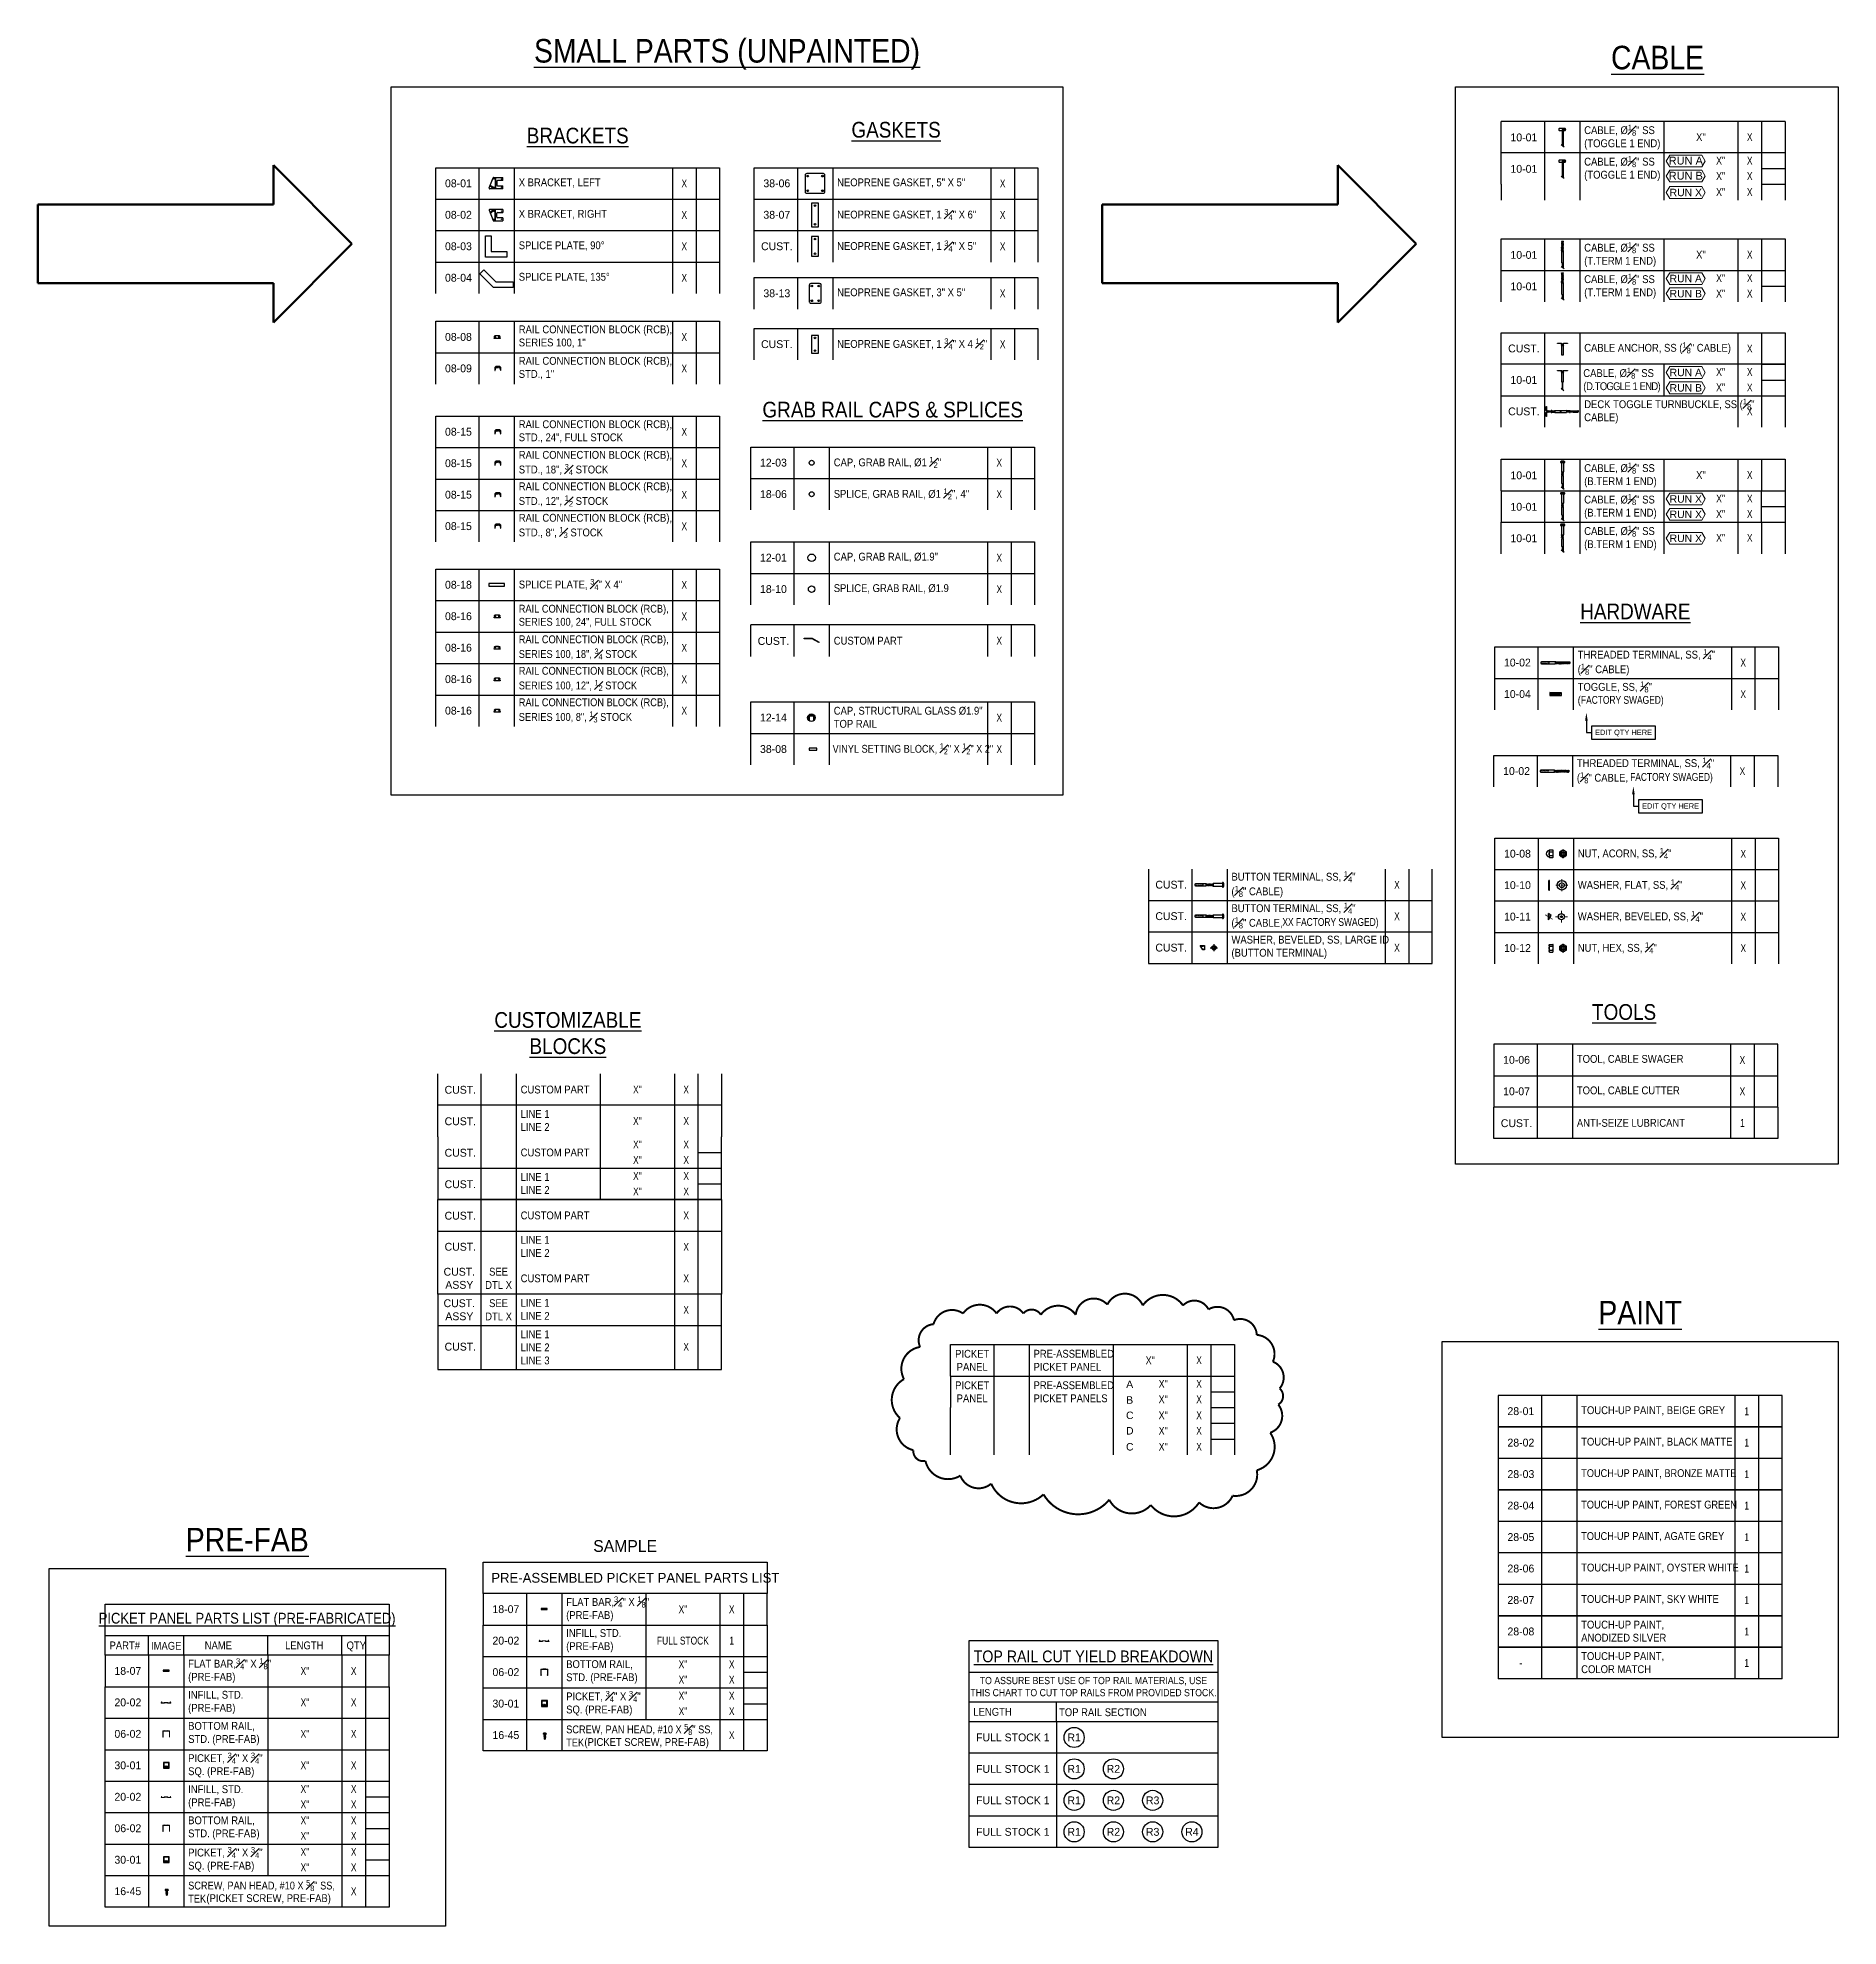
# Model space of a CAD drawing. Header units: inches. Extents: x -333 to 1223, y -450 to 45.
# Drawn here: x 578.6 to 1037.1, y -435.5 to 45.4 of the extents above; entities that cross this region are included whole.
import ezdxf
from ezdxf import colors
from ezdxf.entities.mleader import LeaderData, LeaderLine
from ezdxf.enums import TextEntityAlignment as Align
from ezdxf.math import Vec2, Vec3

# ---------------------------------------------------------------- set-up
doc = ezdxf.new("R2010")
doc.units = ezdxf.units.IN
doc.header["$MEASUREMENT"] = 0
doc.set_wipeout_variables(frame=1)
for name, pattern in [('CENTER2', [1.125, 0.75, -0.125, 0.125, -0.125]), ('CENTERX2', [0.8, 0.5, -0.1, 0.1, -0.1]), ('HIDDEN2', [0.1875, 0.125, -0.0625])]:
    doc.linetypes.add(name, pattern=pattern)
doc.layers.get('Defpoints').update_dxf_attribs({"color": 85})
doc.layers.add('Cable', color=230, linetype='Continuous', lineweight=5)
for name, color, linetype in [('Dims', 1, 'Continuous'), ('hidden', 45, 'HIDDEN2'), ('NOTES', 7, 'Continuous'), ('PKTP-TAG', 81, 'Continuous'), ('PL', 252, 'Continuous'), ('TITLE-CALLOUT', 30, 'Continuous')]:
    doc.layers.add(name, color=color, linetype=linetype)
doc.styles.add('Schedule', font='GOTHIC.TTF', dxfattribs={"width": 0.9})
doc.styles.get("Standard").update_dxf_attribs({"font": 'arial.ttf'})

msp = doc.modelspace()

# ---------------------------------------------------------------- texts
at = {"layer": 'Defpoints', "style": 'Schedule'}
msp.add_text('SAMPLE', height=3, dxfattribs=at).set_placement((728.23232, -338.71183), align=Align.MIDDLE_CENTER)
at = {"layer": 'NOTES', "attachment_point": 8, "style": 'Schedule'}
for s, insert, char_height, width in [('{\\LSMALL PARTS (UNPAINTED)}', (754.16358, 37.25219), 6, 99.3487463), ('{\\LCABLE}', (991.13219, 37.25219), 6, 99.3487463), ('{\\LBRACKETS}', (716.14943, 18.41279), 4, 33.4135396), ('{\\LGASKETS}', (797.22596, 19.89526), 4, 33.4135396), ('{\\LGRAB RAIL CAPS & SPLICES}', (796.36528, -51.3797), 4, 72.26994), ('{\\LHARDWARE}', (985.47892, -102.70448), 4, 33.4135396), ('{\\LTOOLS}', (982.60749, -204.77579), 4, 33.4135396), ('{\\LCUSTOMIZABLE BLOCKS}', (713.63687, -213.47559), 4, 33.4135396), ('{\\LPAINT}', (986.70682, -282.28206), 6, 99.3487463), ('{\\LPRE-FAB}', (632.00168, -340.08864), 6, 99.3487463)]:
    msp.add_mtext(s, dxfattribs=dict(at, insert=insert, char_height=char_height, width=width))

# ---------------------------------------------------------------- blocks, each defined once
blk = doc.blocks.new('CUST-1')
for p, q in [((0, -8.01), (0, 0)), ((10.99, 0), (10.99, -8.01)), ((19.99, 0), (19.99, -8.01)), ((41.4, 0), (41.4, -8.01)), ((60.27, 0), (60.27, -8.01)), ((66.27, 0), (66.27, -8.01)), ((72.27, 0), (72.27, -8.01)), ((72.27, -8.01), (0, -8.01))]:
    blk.add_line(p, q)
at = {"layer": 'NOTES', "style": 'Schedule'}
blk.add_text('CUST.', height=2, dxfattribs=at).set_placement((5.76, -4.08), align=Align.MIDDLE_CENTER)
at = {"layer": 'NOTES', "style": 'Schedule', "width": 0.9}
blk.add_attdef('CUST.', text='', height=2, dxfattribs=at).set_placement((21.12, -4.01), align=Align.MIDDLE_LEFT)
at = {"layer": 'NOTES', "style": 'Schedule', "width": 0.8}
for tag, p in [('X', (50.84, -4.01)), ('W', (63.27, -4.01))]:
    blk.add_attdef(tag, text='', height=2, dxfattribs=at).set_placement(p, align=Align.MIDDLE_CENTER)
blk = doc.blocks.new('CUST-3')
for p, q in [((10.99, 0), (10.99, -8.01)), ((19.99, 0), (19.99, -8.01)), ((41.4, 0), (41.4, -8.01)), ((60.27, 0), (60.27, -8.01)), ((66.27, 0), (66.27, -8.01)), ((66.27, -4.01), (72.27, -4.01))]:
    blk.add_line(p, q)
blk.add_lwpolyline([(0, 0), (0, -8.01), (72.27, -8.01), (72.27, 0)])
at = {"layer": 'NOTES', "style": 'Schedule'}
blk.add_text('CUST.', height=2, dxfattribs=at).set_placement((5.76, -4.08), align=Align.MIDDLE_CENTER)
at = {"layer": 'NOTES', "style": 'Schedule', "width": 0.9}
blk.add_attdef('CUST.', text='', height=2, dxfattribs=at).set_placement((21.12, -4.01), align=Align.MIDDLE_LEFT)
at = {"layer": 'NOTES', "style": 'Schedule', "width": 0.8}
for tag, p in [('X', (50.84, -1.98)), ('W', (63.27, -1.98)), ('Z', (50.84, -5.92)), ('Y', (63.27, -5.92))]:
    blk.add_attdef(tag, text='', height=2, dxfattribs=at).set_placement(p, align=Align.MIDDLE_CENTER)
blk = doc.blocks.new('CUST-4')
for p, q in [((10.99, 0), (10.99, -8.01)), ((19.99, 0), (19.99, -8.01)), ((41.4, 0), (41.4, -8.01)), ((60.27, 0), (60.27, -8.01)), ((66.27, 0), (66.27, -8.01)), ((66.27, -4.01), (72.27, -4.01))]:
    blk.add_line(p, q)
blk.add_lwpolyline([(0, 0), (0, -8.01), (72.27, -8.01), (72.27, 0)])
at = {"layer": 'NOTES', "style": 'Schedule'}
blk.add_text('CUST.', height=2, dxfattribs=at).set_placement((5.76, -4.08), align=Align.MIDDLE_CENTER)
at = {"layer": 'NOTES', "style": 'Schedule', "width": 0.9}
for tag, p in [('LINE1', (21.12, -2.23)), ('LINE2', (21.12, -5.56))]:
    blk.add_attdef(tag, text='', height=2, dxfattribs=at).set_placement(p, align=Align.MIDDLE_LEFT)
at = {"layer": 'NOTES', "style": 'Schedule', "width": 0.8}
for tag, p in [('X', (50.84, -1.98)), ('W', (63.27, -1.98)), ('Z', (50.84, -5.92)), ('Y', (63.27, -5.92))]:
    blk.add_attdef(tag, text='', height=2, dxfattribs=at).set_placement(p, align=Align.MIDDLE_CENTER)
blk = doc.blocks.new('CUST-2')
for p, q in [((72.27, 0), (0, 0)), ((0, -8.01), (0, 0)), ((10.99, 0), (10.99, -8.01)), ((19.99, 0), (19.99, -8.01)), ((41.4, 0), (41.4, -8.01)), ((60.27, 0), (60.27, -8.01)), ((66.27, 0), (66.27, -8.01)), ((72.27, 0), (72.27, -8.01))]:
    blk.add_line(p, q)
at = {"layer": 'NOTES', "style": 'Schedule'}
blk.add_text('CUST.', height=2, dxfattribs=at).set_placement((5.76, -4.08), align=Align.MIDDLE_CENTER)
at = {"layer": 'NOTES', "style": 'Schedule', "width": 0.9}
for tag, p in [('LINE1', (21.12, -2.23)), ('LINE2', (21.12, -5.56))]:
    blk.add_attdef(tag, text='', height=2, dxfattribs=at).set_placement(p, align=Align.MIDDLE_LEFT)
at = {"layer": 'NOTES', "style": 'Schedule', "width": 0.8}
for tag, p in [('LEN', (50.84, -4.01)), ('QTY', (63.27, -4.01))]:
    blk.add_attdef(tag, text='', height=2, dxfattribs=at).set_placement(p, align=Align.MIDDLE_CENTER)
blk = doc.blocks.new('CUST-6')
for p, q in [((10.99, 0), (10.99, -8.01)), ((19.99, 0), (19.99, -8.01)), ((60.27, 0), (60.27, -8.01)), ((66.27, 0), (66.27, -8.01))]:
    blk.add_line(p, q)
blk.add_lwpolyline([(0, -8.01), (0, 0), (72.27, 0), (72.27, -8.01)])
at = {"layer": 'NOTES', "style": 'Schedule'}
blk.add_text('CUST.', height=2, dxfattribs=at).set_placement((5.76, -3.98), align=Align.MIDDLE_CENTER)
at = {"layer": 'NOTES', "style": 'Schedule', "width": 0.9}
for tag, p in [('LINE1', (21.12, -2.23)), ('LINE2', (21.12, -5.56))]:
    blk.add_attdef(tag, text='', height=2, dxfattribs=at).set_placement(p, align=Align.MIDDLE_LEFT)
at = {"layer": 'NOTES', "style": 'Schedule', "width": 0.8}
blk.add_attdef('QTY', text='', height=2, dxfattribs=at).set_placement((63.27, -4.01), align=Align.MIDDLE_CENTER)
blk = doc.blocks.new('CUST-5')
for p, q in [((72.27, 0), (0, 0)), ((0, -8.01), (0, 0)), ((10.99, 0), (10.99, -8.01)), ((19.99, 0), (19.99, -8.01)), ((60.27, 0), (60.27, -8.01)), ((66.27, 0), (66.27, -8.01)), ((72.27, 0), (72.27, -8.01))]:
    blk.add_line(p, q)
at = {"layer": 'NOTES', "style": 'Schedule'}
blk.add_text('CUST.', height=2, dxfattribs=at).set_placement((5.76, -4.08), align=Align.MIDDLE_CENTER)
at = {"layer": 'NOTES', "style": 'Schedule', "width": 0.9}
blk.add_attdef('DESC.', text='', height=2, dxfattribs=at).set_placement((21.12, -4.01), align=Align.MIDDLE_LEFT)
at = {"layer": 'NOTES', "style": 'Schedule', "width": 0.8}
blk.add_attdef('QTY', text='', height=2, dxfattribs=at).set_placement((63.27, -4.01), align=Align.MIDDLE_CENTER)
blk = doc.blocks.new('28-01-BLOCK')
for p, q in [((10.99, 0), (10.99, -8.01)), ((19.99, 0), (19.99, -8.01)), ((60.27, 0), (60.27, -8.01)), ((66.27, 0), (66.27, -8.01)), ((0, -8.01), (72.27, -8.01))]:
    blk.add_line(p, q)
blk.add_lwpolyline([(72.27, -8.01), (72.27, 0), (0, 0), (0, -8.01)])
at = {"layer": 'NOTES', "style": 'Schedule'}
blk.add_text('28-01', height=2, dxfattribs=at).set_placement((5.76, -3.98), align=Align.MIDDLE_CENTER)
at = {"layer": 'NOTES', "insert": (21.12, -3.92), "char_height": 2, "width": 39.1504, "attachment_point": 4, "style": 'Schedule'}
blk.add_mtext('\\A1;TOUCH-UP PAINT, BEIGE GREY', dxfattribs=at)
at = {"layer": 'NOTES', "style": 'Schedule', "width": 0.8}
blk.add_attdef('QTY', text='', height=2, dxfattribs=at).set_placement((63.27, -4.01), align=Align.MIDDLE_CENTER)
blk = doc.blocks.new('*U573')
for p, q in [((10.99, 0), (10.99, -8.01)), ((19.99, 0), (19.99, -8.01)), ((60.27, 0), (60.27, -8.01)), ((66.27, 0), (66.27, -8.01)), ((72.27, -8.01), (0, -8.01))]:
    blk.add_line(p, q)
blk.add_lwpolyline([(72.27, -8.01), (72.27, 0), (0, 0), (0, -8.01)])
at = {"layer": 'NOTES', "style": 'Schedule'}
blk.add_text('28-02', height=2, dxfattribs=at).set_placement((5.76, -3.98), align=Align.MIDDLE_CENTER)
at = {"layer": 'NOTES', "insert": (21.12, -3.92), "char_height": 2, "width": 39.1504, "attachment_point": 4, "style": 'Schedule'}
blk.add_mtext('\\A1;TOUCH-UP PAINT, BLACK MATTE', dxfattribs=at)
at = {"layer": 'NOTES', "style": 'Schedule', "width": 0.8}
blk.add_attdef('QTY', text='', height=2, dxfattribs=at).set_placement((63.27, -4.01), align=Align.MIDDLE_CENTER)
blk = doc.blocks.new('28-03-BLOCK')
for p, q in [((10.99, 0), (10.99, -8.01)), ((19.99, 0), (19.99, -8.01)), ((60.27, 0), (60.27, -8.01)), ((66.27, 0), (66.27, -8.01)), ((0, -8.01), (72.27, -8.01))]:
    blk.add_line(p, q)
blk.add_lwpolyline([(72.27, -8.01), (72.27, 0), (0, 0), (0, -8.01)])
at = {"layer": 'NOTES', "style": 'Schedule'}
blk.add_text('28-03', height=2, dxfattribs=at).set_placement((5.76, -3.98), align=Align.MIDDLE_CENTER)
at = {"layer": 'NOTES', "insert": (21.12, -3.92), "char_height": 2, "width": 39.1504, "attachment_point": 4, "style": 'Schedule'}
blk.add_mtext('\\A1;{\\W0.875;TOUCH-UP PAINT, BRONZE MATTE}', dxfattribs=at)
at = {"layer": 'NOTES', "style": 'Schedule', "width": 0.8}
blk.add_attdef('QTY', text='', height=2, dxfattribs=at).set_placement((63.27, -4.01), align=Align.MIDDLE_CENTER)
blk = doc.blocks.new('28-04-BLOCK')
for p, q in [((10.99, 0), (10.99, -8.01)), ((19.99, 0), (19.99, -8.01)), ((60.27, 0), (60.27, -8.01)), ((66.27, 0), (66.27, -8.01)), ((72.27, -8.01), (0, -8.01))]:
    blk.add_line(p, q)
blk.add_lwpolyline([(72.27, -8.01), (72.27, 0), (0, 0), (0, -8.01)])
at = {"layer": 'NOTES', "style": 'Schedule'}
blk.add_text('28-04', height=2, dxfattribs=at).set_placement((5.76, -3.98), align=Align.MIDDLE_CENTER)
at = {"layer": 'NOTES', "insert": (21.12, -3.92), "char_height": 2, "width": 39.1504, "attachment_point": 4, "style": 'Schedule'}
blk.add_mtext('\\A1;{\\W0.875;TOUCH-UP PAINT, FOREST GREEN}', dxfattribs=at)
at = {"layer": 'NOTES', "style": 'Schedule', "width": 0.8}
blk.add_attdef('QTY', text='', height=2, dxfattribs=at).set_placement((63.27, -4.01), align=Align.MIDDLE_CENTER)
blk = doc.blocks.new('28-05-BLOCK')
for p, q in [((10.99, 0), (10.99, -8.01)), ((19.99, 0), (19.99, -8.01)), ((60.27, 0), (60.27, -8.01)), ((66.27, 0), (66.27, -8.01))]:
    blk.add_line(p, q)
blk.add_lwpolyline([(72.27, -8.01), (72.27, 0), (0, 0), (0, -8.01)])
at = {"layer": 'NOTES', "style": 'Schedule'}
blk.add_text('28-05', height=2, dxfattribs=at).set_placement((5.76, -3.98), align=Align.MIDDLE_CENTER)
at = {"layer": 'NOTES', "insert": (21.12, -3.92), "char_height": 2, "width": 39.1504, "attachment_point": 4, "style": 'Schedule'}
blk.add_mtext('\\A1;{\\W0.875;TOUCH-UP PAINT, AGATE GREY}', dxfattribs=at)
at = {"layer": 'NOTES', "style": 'Schedule', "width": 0.8}
blk.add_attdef('QTY', text='', height=2, dxfattribs=at).set_placement((63.27, -4.01), align=Align.MIDDLE_CENTER)
blk = doc.blocks.new('28-06-BLOCK')
for p, q in [((10.99, 0), (10.99, -8.01)), ((19.99, 0), (19.99, -8.01)), ((60.27, 0), (60.27, -8.01)), ((66.27, 0), (66.27, -8.01))]:
    blk.add_line(p, q)
blk.add_lwpolyline([(72.27, -8.01), (72.27, 0), (0, 0), (0, -8.01)])
at = {"layer": 'NOTES', "style": 'Schedule'}
blk.add_text('28-06', height=2, dxfattribs=at).set_placement((5.76, -3.98), align=Align.MIDDLE_CENTER)
at = {"layer": 'NOTES', "insert": (21.12, -3.92), "char_height": 2, "width": 39.1504, "attachment_point": 4, "style": 'Schedule'}
blk.add_mtext('\\A1;TOUCH-UP PAINT, OYSTER WHITE', dxfattribs=at)
at = {"layer": 'NOTES', "style": 'Schedule', "width": 0.8}
blk.add_attdef('QTY', text='', height=2, dxfattribs=at).set_placement((63.27, -4.01), align=Align.MIDDLE_CENTER)
blk = doc.blocks.new('28-07-BLOCK')
for p, q in [((10.99, 0), (10.99, -8.01)), ((19.99, 0), (19.99, -8.01)), ((60.27, 0), (60.27, -8.01)), ((66.27, 0), (66.27, -8.01)), ((0, -8.01), (72.27, -8.01))]:
    blk.add_line(p, q)
blk.add_lwpolyline([(72.27, -8.01), (72.27, 0), (0, 0), (0, -8.01)])
at = {"layer": 'NOTES', "style": 'Schedule'}
blk.add_text('28-07', height=2, dxfattribs=at).set_placement((5.76, -3.98), align=Align.MIDDLE_CENTER)
at = {"layer": 'NOTES', "insert": (21.12, -3.92), "char_height": 2, "width": 39.1504, "attachment_point": 4, "style": 'Schedule'}
blk.add_mtext('\\A1;TOUCH-UP PAINT, SKY WHITE', dxfattribs=at)
at = {"layer": 'NOTES', "style": 'Schedule', "width": 0.8}
blk.add_attdef('QTY', text='', height=2, dxfattribs=at).set_placement((63.27, -4.01), align=Align.MIDDLE_CENTER)
blk = doc.blocks.new('28-08-BLOCK')
for p, q in [((10.99, 0), (10.99, -8.01)), ((19.99, 0), (19.99, -8.01)), ((60.27, 0), (60.27, -8.01)), ((66.27, 0), (66.27, -8.01)), ((0, -8.01), (72.27, -8.01))]:
    blk.add_line(p, q)
blk.add_lwpolyline([(72.27, -8.01), (72.27, 0), (0, 0), (0, -8.01)])
at = {"layer": 'NOTES', "style": 'Schedule'}
blk.add_text('28-08', height=2, dxfattribs=at).set_placement((5.76, -3.98), align=Align.MIDDLE_CENTER)
at = {"layer": 'NOTES', "insert": (21.12, -3.92), "char_height": 2, "width": 39.1504, "attachment_point": 4, "style": 'Schedule'}
blk.add_mtext('\\A1;TOUCH-UP PAINT,\\PANODIZED SILVER', dxfattribs=at)
at = {"layer": 'NOTES', "style": 'Schedule', "width": 0.8}
blk.add_attdef('QTY', text='', height=2, dxfattribs=at).set_placement((63.27, -4.01), align=Align.MIDDLE_CENTER)
blk = doc.blocks.new('CUSTOM-ASSY-1')
for p, q in [((0, -8.01), (0, 0)), ((10.99, 0), (10.99, -8.01)), ((19.99, 0), (19.99, -8.01)), ((60.27, 0), (60.27, -8.01)), ((66.27, 0), (66.27, -8.01)), ((72.27, 0), (72.27, -8.01)), ((72.27, -8.01), (0, -8.01))]:
    blk.add_line(p, q)
at = {"layer": 'NOTES', "char_height": 2, "attachment_point": 5, "style": 'Schedule'}
for s, insert, width in [('{\\W1;CUST. ASSY}', (5.5, -4.01), 10.9931), ('SEE', (15.49, -2.33), 9)]:
    blk.add_mtext(s, dxfattribs=dict(at, insert=insert, width=width))
at = {"layer": 'NOTES', "style": 'Schedule'}
for tag, width, p in [('DTL', 0.9, (15.49, -5.7)), ('X', 0.8, (63.27, -4.01))]:
    blk.add_attdef(tag, text='', height=2, dxfattribs=dict(at, width=width)).set_placement(p, align=Align.MIDDLE_CENTER)
at = {"layer": 'NOTES', "style": 'Schedule', "width": 0.9}
blk.add_attdef('CUST.', text='', height=2, dxfattribs=at).set_placement((21.12, -4.01), align=Align.MIDDLE_LEFT)
blk = doc.blocks.new('CUSTOM-ASSY-2')
for p, q in [((10.99, 0), (10.99, -8.01)), ((19.99, 0), (19.99, -8.01)), ((60.27, 0), (60.27, -8.01)), ((66.27, 0), (66.27, -8.01))]:
    blk.add_line(p, q)
blk.add_lwpolyline([(0, 0), (0, -8.01), (72.27, -8.01), (72.27, 0)])
at = {"layer": 'NOTES', "char_height": 2, "attachment_point": 5, "style": 'Schedule'}
for s, insert, width in [('{\\W1;CUST. ASSY}', (5.5, -4.01), 10.9931), ('SEE', (15.49, -2.33), 9)]:
    blk.add_mtext(s, dxfattribs=dict(at, insert=insert, width=width))
at = {"layer": 'NOTES', "style": 'Schedule'}
for tag, width, p in [('DTL', 0.9, (15.49, -5.7)), ('X', 0.8, (63.27, -4.01))]:
    blk.add_attdef(tag, text='', height=2, dxfattribs=dict(at, width=width)).set_placement(p, align=Align.MIDDLE_CENTER)
at = {"layer": 'NOTES', "style": 'Schedule', "width": 0.9}
for tag, p in [('LINE1', (21.12, -2.23)), ('LINE2', (21.12, -5.56))]:
    blk.add_attdef(tag, text='', height=2, dxfattribs=at).set_placement(p, align=Align.MIDDLE_LEFT)
blk = doc.blocks.new('08-01-BLOCK-1')
for p, q in [((10.99, 0), (10.99, -8.01)), ((19.99, 0), (19.99, -8.01)), ((60.27, 0), (60.27, -8.01)), ((66.27, 0), (66.27, -8.01)), ((13.58, -5.17), (14.58, -2.61)), ((14.73, -2.5), (15.07, -2.5)), ((15.07, -2.5), (15.09, -2.5)), ((15.09, -2.5), (15.2, -2.5)), ((15.1, -2.5, -0.1), (15.1, -5.38, -0.1)), ((15.2, -2.5), (15.22, -2.5)), ((15.22, -2.5), (17.08, -2.5)), ((15.24, -2.5, -0.1), (15.24, -5.38, -0.1)), ((15.52, -3.44), (15.52, -4.44)), ((17.08, -3.28), (15.68, -3.28)), ((15.68, -4.6), (17.08, -4.6)), ((17.08, -3.28), (17.08, -2.5)), ((17.08, -5.38), (17.08, -4.6)), ((15.07, -5.38), (13.73, -5.38)), ((15.09, -5.38), (15.07, -5.38)), ((15.2, -5.38), (15.09, -5.38)), ((15.22, -5.38), (15.2, -5.38)), ((17.08, -5.38), (15.22, -5.38))]:
    blk.add_line(p, q)
blk.add_lwpolyline([(0, -8.01), (0, 0), (72.27, 0), (72.27, -8.01)])
for centre, radius in [((14.78, -2.84), 0.117), ((16.77, -2.89), 0.0781), ((16.77, -4.99), 0.0781)]:
    blk.add_circle(centre, radius)
for centre, radius, start, end in [((14.16, -4.76), 0.117, 27.877, 226.631), ((14.8, -4.29), 0.678, 217.3689, 267.8017), ((14.73, -2.66), 0.156, 90, 161.9253), ((15.68, -3.44), 0.156, 90, 180), ((15.68, -4.44), 0.156, 180, 270), ((13.73, -5.22), 0.156, 161.9253, 270), ((14.79, -4.31), 0.895, 216.674, 268.1812), ((14.78, -5.08), 0.117, 265.5195, 90.839)]:
    blk.add_arc(centre, radius, start, end)
at = {"layer": 'NOTES', "style": 'Schedule'}
blk.add_text('08-01', height=2, dxfattribs=at).set_placement((5.76, -3.98), align=Align.MIDDLE_CENTER)
at = {"layer": 'NOTES', "insert": (21.12, -3.92), "char_height": 2, "width": 39.1504, "attachment_point": 4, "style": 'Schedule'}
blk.add_mtext('\\A1;X BRACKET, LEFT', dxfattribs=at)
at = {"layer": 'NOTES', "style": 'Schedule', "width": 0.8}
blk.add_attdef('QTY', text='', height=2, dxfattribs=at).set_placement((63.27, -4.01), align=Align.MIDDLE_CENTER)
blk = doc.blocks.new('08-02-BLOCK-1')
for p, q in [((10.99, 0), (10.99, -8.01)), ((19.99, 0), (19.99, -8.01)), ((60.27, 0), (60.27, -8.01)), ((66.27, 0), (66.27, -8.01)), ((13.58, -2.84), (14.58, -5.4)), ((15.07, -2.64), (13.73, -2.64)), ((15.09, -2.64), (15.07, -2.64)), ((15.2, -2.64), (15.09, -2.64)), ((15.1, -5.51, -0.1), (15.1, -2.64, -0.1)), ((15.22, -2.64), (15.2, -2.64)), ((17.08, -2.64), (15.22, -2.64)), ((15.24, -5.51, -0.1), (15.24, -2.64, -0.1)), ((15.52, -4.57), (15.52, -3.57)), ((15.68, -3.42), (17.08, -3.42)), ((17.08, -4.73), (15.68, -4.73)), ((17.08, -2.64), (17.08, -3.42)), ((17.08, -4.73), (17.08, -5.51)), ((14.73, -5.51), (15.07, -5.51)), ((15.07, -5.51), (15.09, -5.51)), ((15.09, -5.51), (15.2, -5.51)), ((15.2, -5.51), (15.22, -5.51)), ((15.22, -5.51), (17.08, -5.51))]:
    blk.add_line(p, q)
blk.add_lwpolyline([(0, -8.01), (0, 0), (72.27, 0), (72.27, -8.01)])
for centre, radius in [((16.77, -3.03), 0.0781), ((14.78, -5.17), 0.117), ((16.77, -5.12), 0.0781)]:
    blk.add_circle(centre, radius)
for centre, radius, start, end in [((13.73, -2.79), 0.156, 90, 198.0747), ((14.16, -3.26), 0.117, 133.369, 332.123), ((14.79, -3.71), 0.895, 91.8188, 143.326), ((14.8, -3.72), 0.678, 92.1983, 142.6311), ((14.78, -2.93), 0.117, 269.161, 94.4805), ((15.68, -3.57), 0.156, 90, 180), ((15.68, -4.57), 0.156, 180, 270), ((14.73, -5.36), 0.156, 198.0747, 270)]:
    blk.add_arc(centre, radius, start, end)
at = {"layer": 'NOTES', "style": 'Schedule'}
blk.add_text('08-02', height=2, dxfattribs=at).set_placement((5.76, -3.98), align=Align.MIDDLE_CENTER)
at = {"layer": 'NOTES', "insert": (21.12, -3.92), "char_height": 2, "width": 39.1504, "attachment_point": 4, "style": 'Schedule'}
blk.add_mtext('\\A1;X BRACKET, RIGHT', dxfattribs=at)
at = {"layer": 'NOTES', "style": 'Schedule', "width": 0.8}
blk.add_attdef('QTY', text='', height=2, dxfattribs=at).set_placement((63.27, -4.01), align=Align.MIDDLE_CENTER)
blk = doc.blocks.new('08-08-BLOCK-1')
for p, q in [((10.99, 0), (10.99, -8.01)), ((19.99, 0), (19.99, -8.01)), ((60.27, 0), (60.27, -8.01)), ((66.27, 0), (66.27, -8.01))]:
    blk.add_line(p, q)
blk.add_lwpolyline([(0, -8.01), (0, 0), (72.27, 0), (72.27, -8.01)])
for points in [[(15.3, -3.64), (15.92, -3.64), (15.93, -3.66), (15.95, -3.64), (16.13, -3.64, -0.32708), (16.26, -3.79), (16.26, -3.89, -0.304869), (16.19, -4, 0.708374), (16.19, -4.02, -0.331841), (16.36, -4.24), (16.36, -4.36, -0.414214), (16.35, -4.37), (15.95, -4.37), (15.93, -4.35), (15.92, -4.37), (15.3, -4.37), (15.28, -4.35), (15.27, -4.37), (14.87, -4.37, -0.414214), (14.86, -4.36), (14.86, -4.24, -0.331841), (15.03, -4.02, 0.708374), (15.03, -4, -0.304869), (14.96, -3.89), (14.96, -3.79, -0.32708), (15.09, -3.64), (15.09, -3.64), (15.27, -3.64), (15.28, -3.66)], [(15.24, -3.7, 0.537414), (15.23, -3.72, -0.24886), (15.22, -3.83, -0.613515), (15.2, -3.82, 2.668191), (15.13, -3.92, -0.614255), (15.14, -3.94, 0.276905), (15.16, -4.08, -0.757938), (15.15, -4.1, 3.102726), (15.2, -4.19, -0.613515), (15.22, -4.18, -0.24886), (15.23, -4.3, 0.537414), (15.24, -4.31), (15.98, -4.31, 0.537414), (15.99, -4.3, -0.24886), (16, -4.18, -0.613515), (16.02, -4.19, 3.102726), (16.07, -4.1, -0.757938), (16.06, -4.08, 0.276905), (16.08, -3.94, -0.614255), (16.09, -3.92, 2.668191), (16.02, -3.82, -0.613515), (16, -3.83, -0.24886), (15.99, -3.72, 0.537414), (15.98, -3.7)]]:
    blk.add_lwpolyline(points, format="xyb", close=True)
at = {"layer": 'NOTES', "style": 'Schedule'}
blk.add_text('08-08', height=2, dxfattribs=at).set_placement((5.76, -3.98), align=Align.MIDDLE_CENTER)
at = {"layer": 'NOTES', "insert": (21.12, -3.92), "char_height": 2, "width": 39.1504, "attachment_point": 4, "style": 'Schedule'}
blk.add_mtext('\\A1;RAIL CONNECTION BLOCK (RCB), SERIES 100, 1"', dxfattribs=at)
at = {"layer": 'NOTES', "style": 'Schedule', "width": 0.8}
blk.add_attdef('QTY', text='', height=2, dxfattribs=at).set_placement((63.27, -4.01), align=Align.MIDDLE_CENTER)
blk = doc.blocks.new('08-09-BLOCK-1')
for p, q in [((10.99, 0), (10.99, -8.01)), ((19.99, 0), (19.99, -8.01)), ((60.27, 0), (60.27, -8.01)), ((66.27, 0), (66.27, -8.01))]:
    blk.add_line(p, q)
blk.add_lwpolyline([(0, -8.01), (0, 0), (72.27, 0), (72.27, -8.01)])
blk.add_lwpolyline([(15.29, -3.49), (15.04, -3.75, 0.198912), (15.03, -3.76), (15.03, -4.46, 0.870291), (15.1, -4.47), (15.3, -3.83, 0.523315), (15.29, -3.82, -2.835882), (15.38, -3.74, 0.386545), (15.39, -3.75), (15.45, -3.77), (15.54, -3.77, 0.267949), (15.55, -3.76), (15.56, -3.74, 0.386545), (15.56, -3.72, -3.127286), (15.67, -3.72, 0.386545), (15.66, -3.74), (15.69, -3.79, 0.43231), (15.71, -3.79, 0.251566), (15.78, -3.65, 0.251566), (15.86, -3.79, 0.43231), (15.88, -3.79), (15.91, -3.74, 0.386545), (15.9, -3.72, -3.127286), (16.01, -3.72, 0.386545), (16.01, -3.74), (16.02, -3.76, 0.267949), (16.03, -3.77), (16.12, -3.77), (16.18, -3.75, 0.386545), (16.19, -3.74, -2.835882), (16.28, -3.82, 0.523315), (16.27, -3.83), (16.47, -4.47, 0.870291), (16.53, -4.46), (16.53, -3.76, 0.198912), (16.53, -3.75), (16.28, -3.49, 0.198912), (16.27, -3.49), (15.3, -3.49)], format="xyb")
at = {"layer": 'NOTES', "style": 'Schedule'}
blk.add_text('08-09', height=2, dxfattribs=at).set_placement((5.76, -3.98), align=Align.MIDDLE_CENTER)
at = {"layer": 'NOTES', "insert": (21.12, -3.92), "char_height": 2, "width": 39.1504, "attachment_point": 4, "style": 'Schedule'}
blk.add_mtext('\\A1;RAIL CONNECTION BLOCK (RCB), STD., 1"', dxfattribs=at)
at = {"layer": 'NOTES', "style": 'Schedule', "width": 0.8}
blk.add_attdef('QTY', text='', height=2, dxfattribs=at).set_placement((63.27, -4.01), align=Align.MIDDLE_CENTER)
blk = doc.blocks.new('08-03-BLOCK-1')
for p, q in [((10.99, 0), (10.99, -8.01)), ((19.99, 0), (19.99, -8.01)), ((60.27, 0), (60.27, -8.01)), ((66.27, 0), (66.27, -8.01))]:
    blk.add_line(p, q)
blk.add_lwpolyline([(0, -8.01), (0, 0), (72.27, 0), (72.27, -8.01)])
blk.add_lwpolyline([(14.12, -5.29), (18.11, -5.29), (18.11, -6.76), (12.64, -6.76), (12.64, -1.3), (14.12, -1.3)], close=True)
at = {"layer": 'NOTES', "style": 'Schedule'}
blk.add_text('08-03', height=2, dxfattribs=at).set_placement((5.76, -3.98), align=Align.MIDDLE_CENTER)
at = {"layer": 'NOTES', "insert": (21.12, -3.92), "char_height": 2, "width": 39.1504, "attachment_point": 4, "style": 'Schedule'}
blk.add_mtext('\\A1;SPLICE PLATE, 90%%D', dxfattribs=at)
at = {"layer": 'NOTES', "style": 'Schedule', "width": 0.8}
blk.add_attdef('QTY', text='', height=2, dxfattribs=at).set_placement((63.27, -4.01), align=Align.MIDDLE_CENTER)
blk = doc.blocks.new('08-04-BLOCK-1')
for p, q in [((10.99, 0), (10.99, -8.01)), ((19.99, 0), (19.99, -8.01)), ((60.27, 0), (60.27, -8.01)), ((66.27, 0), (66.27, -8.01))]:
    blk.add_line(p, q)
blk.add_lwpolyline([(0, -8.01), (0, 0), (72.27, 0), (72.27, -8.01)])
blk.add_lwpolyline([(15.31, -5.01), (19.67, -5.01), (19.67, -6.49), (14.7, -6.49), (11.19, -2.98), (12.24, -1.93)], close=True)
at = {"layer": 'NOTES', "style": 'Schedule'}
blk.add_text('08-04', height=2, dxfattribs=at).set_placement((5.76, -3.98), align=Align.MIDDLE_CENTER)
at = {"layer": 'NOTES', "insert": (21.12, -3.92), "char_height": 2, "width": 39.1504, "attachment_point": 4, "style": 'Schedule'}
blk.add_mtext('\\A1;SPLICE PLATE, 135%%D', dxfattribs=at)
at = {"layer": 'NOTES', "style": 'Schedule', "width": 0.8}
blk.add_attdef('QTY', text='', height=2, dxfattribs=at).set_placement((63.27, -4.01), align=Align.MIDDLE_CENTER)
blk = doc.blocks.new('08-15-BLOCK-1')
for p, q in [((10.99, 0), (10.99, -8.01)), ((19.99, 0), (19.99, -8.01)), ((60.27, 0), (60.27, -8.01)), ((66.27, 0), (66.27, -8.01))]:
    blk.add_line(p, q)
blk.add_lwpolyline([(0, -8.01), (0, 0), (72.27, 0), (72.27, -8.01)])
blk.add_lwpolyline([(15.29, -3.49), (15.04, -3.75, 0.198912), (15.03, -3.76), (15.03, -4.46, 0.870291), (15.1, -4.47), (15.3, -3.83, 0.523315), (15.29, -3.82, -2.835882), (15.38, -3.74, 0.386545), (15.39, -3.75), (15.45, -3.77), (15.54, -3.77, 0.267949), (15.55, -3.76), (15.56, -3.74, 0.386545), (15.56, -3.72, -3.127286), (15.67, -3.72, 0.386545), (15.66, -3.74), (15.69, -3.79, 0.43231), (15.71, -3.79, 0.251566), (15.78, -3.65, 0.251566), (15.86, -3.79, 0.43231), (15.88, -3.79), (15.91, -3.74, 0.386545), (15.9, -3.72, -3.127286), (16.01, -3.72, 0.386545), (16.01, -3.74), (16.02, -3.76, 0.267949), (16.03, -3.77), (16.12, -3.77), (16.18, -3.75, 0.386545), (16.19, -3.74, -2.835882), (16.28, -3.82, 0.523315), (16.27, -3.83), (16.47, -4.47, 0.870291), (16.53, -4.46), (16.53, -3.76, 0.198912), (16.53, -3.75), (16.28, -3.49, 0.198912), (16.27, -3.49), (15.3, -3.49)], format="xyb")
at = {"layer": 'NOTES', "style": 'Schedule'}
blk.add_text('08-15', height=2, dxfattribs=at).set_placement((5.76, -3.98), align=Align.MIDDLE_CENTER)
at = {"layer": 'NOTES', "insert": (21.12, -3.92), "char_height": 2, "width": 39.1504, "attachment_point": 4, "style": 'Schedule'}
blk.add_mtext('\\A1;RAIL CONNECTION BLOCK (RCB), STD., 24", FULL STOCK', dxfattribs=at)
at = {"layer": 'NOTES', "style": 'Schedule', "width": 0.8}
blk.add_attdef('QTY', text='', height=2, dxfattribs=at).set_placement((63.27, -4.01), align=Align.MIDDLE_CENTER)
blk = doc.blocks.new('08-15-BLOCK-2')
for p, q in [((10.99, 0), (10.99, -8.01)), ((19.99, 0), (19.99, -8.01)), ((60.27, 0), (60.27, -8.01)), ((66.27, 0), (66.27, -8.01))]:
    blk.add_line(p, q)
blk.add_lwpolyline([(0, -8.01), (0, 0), (72.27, 0), (72.27, -8.01)])
blk.add_lwpolyline([(15.29, -3.49), (15.04, -3.75, 0.198912), (15.03, -3.76), (15.03, -4.46, 0.870291), (15.1, -4.47), (15.3, -3.83, 0.523315), (15.29, -3.82, -2.835882), (15.38, -3.74, 0.386545), (15.39, -3.75), (15.45, -3.77), (15.54, -3.77, 0.267949), (15.55, -3.76), (15.56, -3.74, 0.386545), (15.56, -3.72, -3.127286), (15.67, -3.72, 0.386545), (15.66, -3.74), (15.69, -3.79, 0.43231), (15.71, -3.79, 0.251566), (15.78, -3.65, 0.251566), (15.86, -3.79, 0.43231), (15.88, -3.79), (15.91, -3.74, 0.386545), (15.9, -3.72, -3.127286), (16.01, -3.72, 0.386545), (16.01, -3.74), (16.02, -3.76, 0.267949), (16.03, -3.77), (16.12, -3.77), (16.18, -3.75, 0.386545), (16.19, -3.74, -2.835882), (16.28, -3.82, 0.523315), (16.27, -3.83), (16.47, -4.47, 0.870291), (16.53, -4.46), (16.53, -3.76, 0.198912), (16.53, -3.75), (16.28, -3.49, 0.198912), (16.27, -3.49), (15.3, -3.49)], format="xyb")
at = {"layer": 'NOTES', "style": 'Schedule'}
blk.add_text('08-15', height=2, dxfattribs=at).set_placement((5.76, -3.98), align=Align.MIDDLE_CENTER)
at = {"layer": 'NOTES', "insert": (21.12, -3.92), "char_height": 2, "width": 39.1504, "attachment_point": 4, "style": 'Schedule'}
blk.add_mtext('\\A1;RAIL CONNECTION BLOCK (RCB), STD., 18", {\\H0.7x;\\S3#4;} STOCK', dxfattribs=at)
at = {"layer": 'NOTES', "style": 'Schedule', "width": 0.8}
blk.add_attdef('QTY', text='', height=2, dxfattribs=at).set_placement((63.27, -4.01), align=Align.MIDDLE_CENTER)
blk = doc.blocks.new('08-15-BLOCK-3')
for p, q in [((10.99, 0), (10.99, -8.01)), ((19.99, 0), (19.99, -8.01)), ((60.27, 0), (60.27, -8.01)), ((66.27, 0), (66.27, -8.01))]:
    blk.add_line(p, q)
blk.add_lwpolyline([(0, -8.01), (0, 0), (72.27, 0), (72.27, -8.01)])
blk.add_lwpolyline([(15.29, -3.49), (15.04, -3.75, 0.198912), (15.03, -3.76), (15.03, -4.46, 0.870291), (15.1, -4.47), (15.3, -3.83, 0.523315), (15.29, -3.82, -2.835882), (15.38, -3.74, 0.386545), (15.39, -3.75), (15.45, -3.77), (15.54, -3.77, 0.267949), (15.55, -3.76), (15.56, -3.74, 0.386545), (15.56, -3.72, -3.127286), (15.67, -3.72, 0.386545), (15.66, -3.74), (15.69, -3.79, 0.43231), (15.71, -3.79, 0.251566), (15.78, -3.65, 0.251566), (15.86, -3.79, 0.43231), (15.88, -3.79), (15.91, -3.74, 0.386545), (15.9, -3.72, -3.127286), (16.01, -3.72, 0.386545), (16.01, -3.74), (16.02, -3.76, 0.267949), (16.03, -3.77), (16.12, -3.77), (16.18, -3.75, 0.386545), (16.19, -3.74, -2.835882), (16.28, -3.82, 0.523315), (16.27, -3.83), (16.47, -4.47, 0.870291), (16.53, -4.46), (16.53, -3.76, 0.198912), (16.53, -3.75), (16.28, -3.49, 0.198912), (16.27, -3.49), (15.3, -3.49)], format="xyb")
at = {"layer": 'NOTES', "style": 'Schedule'}
blk.add_text('08-15', height=2, dxfattribs=at).set_placement((5.76, -3.98), align=Align.MIDDLE_CENTER)
at = {"layer": 'NOTES', "insert": (21.12, -3.92), "char_height": 2, "width": 39.1504, "attachment_point": 4, "style": 'Schedule'}
blk.add_mtext('\\A1;RAIL CONNECTION BLOCK (RCB), STD., 12", {\\H0.7x;\\S1#2;} STOCK', dxfattribs=at)
at = {"layer": 'NOTES', "style": 'Schedule', "width": 0.8}
blk.add_attdef('QTY', text='', height=2, dxfattribs=at).set_placement((63.27, -4.01), align=Align.MIDDLE_CENTER)
blk = doc.blocks.new('08-15-BLOCK-4')
for p, q in [((10.99, 0), (10.99, -8.01)), ((19.99, 0), (19.99, -8.01)), ((60.27, 0), (60.27, -8.01)), ((66.27, 0), (66.27, -8.01))]:
    blk.add_line(p, q)
blk.add_lwpolyline([(0, -8.01), (0, 0), (72.27, 0), (72.27, -8.01)])
blk.add_lwpolyline([(15.29, -3.49), (15.04, -3.75, 0.198912), (15.03, -3.76), (15.03, -4.46, 0.870291), (15.1, -4.47), (15.3, -3.83, 0.523315), (15.29, -3.82, -2.835882), (15.38, -3.74, 0.386545), (15.39, -3.75), (15.45, -3.77), (15.54, -3.77, 0.267949), (15.55, -3.76), (15.56, -3.74, 0.386545), (15.56, -3.72, -3.127286), (15.67, -3.72, 0.386545), (15.66, -3.74), (15.69, -3.79, 0.43231), (15.71, -3.79, 0.251566), (15.78, -3.65, 0.251566), (15.86, -3.79, 0.43231), (15.88, -3.79), (15.91, -3.74, 0.386545), (15.9, -3.72, -3.127286), (16.01, -3.72, 0.386545), (16.01, -3.74), (16.02, -3.76, 0.267949), (16.03, -3.77), (16.12, -3.77), (16.18, -3.75, 0.386545), (16.19, -3.74, -2.835882), (16.28, -3.82, 0.523315), (16.27, -3.83), (16.47, -4.47, 0.870291), (16.53, -4.46), (16.53, -3.76, 0.198912), (16.53, -3.75), (16.28, -3.49, 0.198912), (16.27, -3.49), (15.3, -3.49)], format="xyb")
at = {"layer": 'NOTES', "style": 'Schedule'}
blk.add_text('08-15', height=2, dxfattribs=at).set_placement((5.76, -3.98), align=Align.MIDDLE_CENTER)
at = {"layer": 'NOTES', "insert": (21.12, -3.92), "char_height": 2, "width": 39.1504, "attachment_point": 4, "style": 'Schedule'}
blk.add_mtext('\\A1;RAIL CONNECTION BLOCK (RCB), STD., 8", {\\H0.7x;\\S1#3;} STOCK', dxfattribs=at)
at = {"layer": 'NOTES', "style": 'Schedule', "width": 0.8}
blk.add_attdef('QTY', text='', height=2, dxfattribs=at).set_placement((63.27, -4.01), align=Align.MIDDLE_CENTER)
blk = doc.blocks.new('08-18-BLOCK-1')
for p, q in [((10.99, 0), (10.99, -8.01)), ((19.99, 0), (19.99, -8.01)), ((60.27, 0), (60.27, -8.01)), ((66.27, 0), (66.27, -8.01))]:
    blk.add_line(p, q)
blk.add_lwpolyline([(0, -8.01), (0, 0), (72.27, 0), (72.27, -8.01)])
blk.add_lwpolyline([(13.49, -4.38), (17.49, -4.38), (17.49, -3.63), (13.49, -3.63)], close=True)
at = {"layer": 'NOTES', "style": 'Schedule'}
blk.add_text('08-18', height=2, dxfattribs=at).set_placement((5.76, -3.98), align=Align.MIDDLE_CENTER)
at = {"layer": 'NOTES', "insert": (21.12, -3.92), "char_height": 2, "width": 39.1504, "attachment_point": 4, "style": 'Schedule'}
blk.add_mtext('\\A1;SPLICE PLATE, {\\H0.7x;\\S3#4;}" X 4"', dxfattribs=at)
at = {"layer": 'NOTES', "style": 'Schedule', "width": 0.8}
blk.add_attdef('QTY', text='', height=2, dxfattribs=at).set_placement((63.27, -4.01), align=Align.MIDDLE_CENTER)
blk = doc.blocks.new('38-06-BLOCK-1')
for p, q in [((10.99, 0), (10.99, -8.01)), ((19.99, 0), (19.99, -8.01)), ((60.27, 0), (60.27, -8.01)), ((66.27, 0), (66.27, -8.01))]:
    blk.add_line(p, q)
blk.add_lwpolyline([(0, -8.01), (0, 0), (72.27, 0), (72.27, -8.01)])
blk.add_lwpolyline([(13.37, -6.51), (17.62, -6.51, 0.414214), (17.99, -6.13), (17.99, -1.88, 0.414214), (17.62, -1.51), (13.37, -1.51, 0.414214), (12.99, -1.88), (12.99, -6.13, 0.414214)], format="xyb", close=True)
for centre in [(13.62, -2.13), (17.37, -2.13), (13.62, -5.88), (17.37, -5.88)]:
    blk.add_circle(centre, 0.219)
at = {"layer": 'NOTES', "style": 'Schedule'}
blk.add_text('38-06', height=2, dxfattribs=at).set_placement((5.76, -3.98), align=Align.MIDDLE_CENTER)
at = {"layer": 'NOTES', "insert": (21.12, -3.92), "char_height": 2, "width": 39.1504, "attachment_point": 4, "style": 'Schedule'}
blk.add_mtext('\\A1;NEOPRENE GASKET, 5" X 5"', dxfattribs=at)
at = {"layer": 'NOTES', "style": 'Schedule', "width": 0.8}
blk.add_attdef('QTY', text='', height=2, dxfattribs=at).set_placement((63.27, -4.01), align=Align.MIDDLE_CENTER)
blk = doc.blocks.new('38-07-BLOCK-1')
for p, q in [((10.99, 0), (10.99, -8.01)), ((19.99, 0), (19.99, -8.01)), ((60.27, 0), (60.27, -8.01)), ((66.27, 0), (66.27, -8.01))]:
    blk.add_line(p, q)
blk.add_lwpolyline([(0, -8.01), (0, 0), (72.27, 0), (72.27, -8.01)])
blk.add_lwpolyline([(14.62, -7.01), (16.37, -7.01), (16.37, -1.01), (14.62, -1.01)], close=True)
for centre in [(15.49, -1.63), (15.49, -6.38)]:
    blk.add_circle(centre, 0.219)
at = {"layer": 'NOTES', "style": 'Schedule'}
blk.add_text('38-07', height=2, dxfattribs=at).set_placement((5.76, -3.98), align=Align.MIDDLE_CENTER)
at = {"layer": 'NOTES', "insert": (21.12, -3.92), "char_height": 2, "width": 39.1504, "attachment_point": 4, "style": 'Schedule'}
blk.add_mtext('\\A1;NEOPRENE GASKET, 1 {\\H0.7x;\\S3#4;}" X 6"', dxfattribs=at)
at = {"layer": 'NOTES', "style": 'Schedule', "width": 0.8}
blk.add_attdef('QTY', text='', height=2, dxfattribs=at).set_placement((63.27, -4.01), align=Align.MIDDLE_CENTER)
blk = doc.blocks.new('38-13-BLOCK-1')
for p, q in [((10.99, 0), (10.99, -8.01)), ((19.99, 0), (19.99, -8.01)), ((60.27, 0), (60.27, -8.01)), ((66.27, 0), (66.27, -8.01))]:
    blk.add_line(p, q)
blk.add_lwpolyline([(0, -8.01), (0, 0), (72.27, 0), (72.27, -8.01)])
blk.add_lwpolyline([(14.42, -6.51), (16.67, -6.51, 0.414214), (17.04, -6.13), (17.04, -1.88, 0.414214), (16.67, -1.51), (14.42, -1.51, 0.414214), (14.04, -1.88), (14.04, -6.13, 0.414214)], format="xyb", close=True)
for centre in [(14.67, -2.13), (16.42, -2.13), (14.67, -5.88), (16.42, -5.88)]:
    blk.add_circle(centre, 0.219)
at = {"layer": 'NOTES', "style": 'Schedule'}
blk.add_text('38-13', height=2, dxfattribs=at).set_placement((5.76, -3.98), align=Align.MIDDLE_CENTER)
at = {"layer": 'NOTES', "insert": (21.12, -3.92), "char_height": 2, "width": 39.1504, "attachment_point": 4, "style": 'Schedule'}
blk.add_mtext('\\A1;NEOPRENE GASKET, 3" X 5"', dxfattribs=at)
at = {"layer": 'NOTES', "style": 'Schedule', "width": 0.8}
blk.add_attdef('QTY', text='', height=2, dxfattribs=at).set_placement((63.27, -4.01), align=Align.MIDDLE_CENTER)
blk = doc.blocks.new('TOUCH-UP PAINT-COLOR MATCH')
for p, q in [((10.99, 0), (10.99, -8.01)), ((19.99, 0), (19.99, -8.01)), ((60.27, 0), (60.27, -8.01)), ((66.27, 0), (66.27, -8.01)), ((72.27, -8.01), (0, -8.01))]:
    blk.add_line(p, q)
blk.add_lwpolyline([(72.27, -8.01), (72.27, 0), (0, 0), (0, -8.01)])
at = {"layer": 'NOTES', "insert": (21.12, -3.92), "char_height": 2, "width": 39.1504, "attachment_point": 4, "style": 'Schedule'}
blk.add_mtext('\\A1;TOUCH-UP PAINT,\\PCOLOR MATCH', dxfattribs=at)
at = {"layer": 'NOTES', "style": 'Schedule'}
blk.add_attdef('PN', text='', height=2, dxfattribs=at).set_placement((5.76, -3.98), align=Align.MIDDLE_CENTER)
at = {"layer": 'NOTES', "style": 'Schedule', "width": 0.8}
blk.add_attdef('QTY', text='', height=2, dxfattribs=at).set_placement((63.27, -4.01), align=Align.MIDDLE_CENTER)
blk = doc.blocks.new('CUST-7_3 LINES')
for p, q in [((10.99, 0), (10.99, -11.19)), ((19.99, 0), (19.99, -11.19)), ((60.27, 0), (60.27, -11.19)), ((66.27, 0), (66.27, -11.19))]:
    blk.add_line(p, q)
blk.add_lwpolyline([(0, 0), (0, -11.19), (72.27, -11.19), (72.27, 0)])
at = {"layer": 'NOTES', "style": 'Schedule'}
blk.add_text('CUST.', height=2, dxfattribs=at).set_placement((5.76, -5.38), align=Align.MIDDLE_CENTER)
at = {"layer": 'NOTES', "style": 'Schedule', "width": 0.9}
for tag, p in [('LINE1', (21.12, -2.23)), ('LINE2', (21.12, -5.56)), ('LINE3', (21.12, -8.89))]:
    blk.add_attdef(tag, text='', height=2, dxfattribs=at).set_placement(p, align=Align.MIDDLE_LEFT)
at = {"layer": 'NOTES', "style": 'Schedule', "width": 0.8}
blk.add_attdef('X', text='', height=2, dxfattribs=at).set_placement((63.27, -5.41), align=Align.MIDDLE_CENTER)
blk = doc.blocks.new('06-02-BLOCK-2-PRE-FAB')
for p, q in [((10.99, 0), (10.99, -8.01)), ((19.99, 0), (19.99, -8.01)), ((41.4, 0), (41.4, -8.01)), ((60.27, 0), (60.27, -8.01)), ((66.27, 0), (66.27, -8.01)), ((66.27, -4.01), (72.27, -4.01))]:
    blk.add_line(p, q)
blk.add_lwpolyline([(0, -8.01), (0, 0), (72.27, 0), (72.27, -8.01)])
at = {"lineweight": 0}
blk.add_lwpolyline([(15.18, -3.18, -0.414214), (15.17, -3.17), (15.17, -3.13, 0.472266), (15.16, -3.12), (14.8, -3.19, 0.358451), (14.7, -3.31), (14.7, -4.05), (14.71, -4.06), (14.7, -4.08), (14.7, -4.81), (14.76, -4.81, 0.57735), (14.77, -4.8), (14.75, -4.77, -0.57735), (14.76, -4.75), (14.82, -4.75, 1), (14.82, -4.7), (14.78, -4.7, -0.414214), (14.77, -4.69), (14.77, -3.32, -0.414214), (14.78, -3.31), (16.33, -3.31), (16.33, -4.69, -0.414214), (16.32, -4.7), (16.28, -4.7, 1), (16.28, -4.75), (16.34, -4.75, -0.57735), (16.35, -4.77), (16.33, -4.8, 0.57735), (16.34, -4.81), (16.4, -4.81), (16.4, -4.08), (16.39, -4.06), (16.4, -4.05), (16.4, -3.31, 0.358451), (16.3, -3.19), (15.94, -3.12, 0.472266), (15.93, -3.13), (15.93, -3.17, -0.414214), (15.92, -3.18)], format="xyb", close=True, dxfattribs=at)
at = {"layer": 'NOTES', "style": 'Schedule'}
blk.add_text('06-02', height=2, dxfattribs=at).set_placement((5.76, -3.98), align=Align.MIDDLE_CENTER)
at = {"layer": 'NOTES', "insert": (21.12, -3.92), "char_height": 2, "width": 20.2828, "attachment_point": 4, "style": 'Schedule'}
blk.add_mtext('BOTTOM RAIL, STD. (PRE-FAB)', dxfattribs=at)
at = {"layer": 'NOTES', "style": 'Schedule', "width": 0.8}
for tag, p in [('LEN', (50.84, -1.98)), ('QTY', (63.27, -1.98)), ('LEN2', (50.84, -5.92)), ('QTY2', (63.27, -5.92))]:
    blk.add_attdef(tag, text='', height=2, dxfattribs=at).set_placement(p, align=Align.MIDDLE_CENTER)
blk = doc.blocks.new('30-01-BLOCK-2-PRE-FAB')
for p, q in [((10.99, 0), (10.99, -8.01)), ((19.99, 0), (19.99, -8.01)), ((41.4, 0), (41.4, -8.01)), ((60.27, 0), (60.27, -8.01)), ((66.27, 0), (66.27, -8.01)), ((66.27, -4.01), (72.27, -4.01))]:
    blk.add_line(p, q)
blk.add_lwpolyline([(0, -8.01), (0, 0), (72.27, 0), (72.27, -8.01)])
blk.add_lwpolyline([(16.32, -4.72), (16.32, -3.22), (14.82, -3.22), (14.82, -4.72)], close=True)
blk.add_lwpolyline([(15.77, -4.54, 0.652605), (15.8, -4.6), (16.2, -4.6), (16.2, -3.34), (14.94, -3.34), (14.94, -4.6), (15.33, -4.6, 0.652605), (15.36, -4.54, -0.404215), (15.37, -4.15, -1), (15.45, -4.23, 2.445695), (15.68, -4.23, -1), (15.76, -4.15, -0.404215)], format="xyb", close=True)
at = {"layer": 'NOTES', "style": 'Schedule'}
blk.add_text('30-01', height=2, dxfattribs=at).set_placement((5.76, -3.98), align=Align.MIDDLE_CENTER)
at = {"layer": 'NOTES', "insert": (21.12, -3.92), "char_height": 2, "width": 20.2828, "attachment_point": 4, "style": 'Schedule'}
blk.add_mtext('\\A1;PICKET, {\\H0.7x;\\S3#4;\\H1.4286x;" X \\H0.7x;\\S3#4;\\H1.4286x;" SQ. (PRE-FAB)}', dxfattribs=at)
at = {"layer": 'NOTES', "style": 'Schedule', "width": 0.8}
for tag, p in [('LEN', (50.84, -1.98)), ('QTY', (63.27, -1.98)), ('LEN2', (50.84, -5.92)), ('QTY2', (63.27, -5.92))]:
    blk.add_attdef(tag, text='', height=2, dxfattribs=at).set_placement(p, align=Align.MIDDLE_CENTER)
blk = doc.blocks.new('18-07-BLOCK-1-PRE-FAB')
for p, q in [((10.99, 0), (10.99, -8.01)), ((19.99, 0), (19.99, -8.01)), ((41.4, 0), (41.4, -8.01)), ((60.27, 0), (60.27, -8.01)), ((66.27, 0), (66.27, -8.01))]:
    blk.add_line(p, q)
blk.add_lwpolyline([(72.27, -8.01), (72.27, 0), (0, 0), (0, -8.01)])
blk.add_lwpolyline([(14.76, -4.04), (16.26, -4.04), (16.26, -3.79), (14.76, -3.79)], close=True)
at = {"layer": 'NOTES', "style": 'Schedule'}
blk.add_text('18-07', height=2, dxfattribs=at).set_placement((5.76, -3.98), align=Align.MIDDLE_CENTER)
at = {"layer": 'NOTES', "insert": (21.12, -3.92), "char_height": 2, "width": 20.2828, "attachment_point": 4, "style": 'Schedule'}
blk.add_mtext('\\A1;FLAT BAR,{\\H0.7x;\\S3#4;\\H1.4286x;" X \\H0.7x;\\S1#8;\\H1.4286x;" (PRE-FAB)}', dxfattribs=at)
at = {"layer": 'NOTES', "style": 'Schedule', "width": 0.8}
for tag, p in [('LEN', (50.84, -4.01)), ('QTY', (63.27, -4.01))]:
    blk.add_attdef(tag, text='', height=2, dxfattribs=at).set_placement(p, align=Align.MIDDLE_CENTER)
blk = doc.blocks.new('20-02-BLOCK-2-PRE-FAB')
for p, q in [((10.99, 0), (10.99, -8.01)), ((19.99, 0), (19.99, -8.01)), ((41.4, 0), (41.4, -8.01)), ((60.27, 0), (60.27, -8.01)), ((66.27, 0), (66.27, -8.01)), ((66.27, -4.01), (72.27, -4.01))]:
    blk.add_line(p, q)
blk.add_lwpolyline([(0, -8.01), (0, 0), (72.27, 0), (72.27, -8.01)])
at = {"lineweight": 0}
blk.add_lwpolyline([(14.36, -3.99, -0.131652), (14.36, -3.98), (14.4, -3.91, 0.57735), (14.37, -3.87), (14.37, -3.87, 0.267949), (14.35, -3.88), (14.25, -4.05, 0.131652), (14.25, -4.06), (14.25, -4.06, 0.414214), (14.26, -4.07), (14.27, -4.07, -0.414214), (14.3, -4.1), (14.3, -4.1, -0.414214), (14.27, -4.13), (14.26, -4.13, 0.414214), (14.23, -4.16), (14.23, -4.16, 0.414214), (14.26, -4.19), (15.09, -4.19, 0.414214), (15.1, -4.18), (15.1, -4.07, -0.414214), (15.11, -4.06), (15.47, -4.06), (15.48, -4.05), (15.47, -4.06), (15.48, -4.05), (15.5, -4.06), (15.48, -4.05), (15.5, -4.06), (15.86, -4.06, -0.414214), (15.87, -4.07), (15.87, -4.18, 0.414214), (15.88, -4.19), (16.71, -4.19, 0.414214), (16.74, -4.16), (16.74, -4.16, 0.414214), (16.71, -4.13), (16.7, -4.13, -0.414214), (16.67, -4.1), (16.67, -4.1, -0.414214), (16.7, -4.07), (16.71, -4.07, 0.414214), (16.72, -4.06), (16.72, -4.06, 0.131652), (16.72, -4.05), (16.62, -3.88, 0.267949), (16.6, -3.87), (16.59, -3.87, 0.57735), (16.57, -3.91), (16.61, -3.98, -0.127612), (16.61, -3.99), (16.61, -4.11, -0.414214), (16.6, -4.12), (15.94, -4.12, -0.414214), (15.93, -4.11), (15.93, -4, 0.414214), (15.92, -3.99), (15.41, -3.99), (15.41, -3.99, 1), (15.4, -3.99), (15.4, -3.99, 1), (15.39, -3.99), (15.39, -3.99), (15.05, -3.99, 0.414214), (15.04, -4), (15.04, -4.11, -0.414214), (15.03, -4.12), (14.37, -4.12, -0.414214), (14.36, -4.11), (14.36, -3.99, -0.131652), (14.36, -3.98)], format="xyb", dxfattribs=at)
at = {"layer": 'NOTES', "style": 'Schedule'}
blk.add_text('20-02', height=2, dxfattribs=at).set_placement((5.76, -3.98), align=Align.MIDDLE_CENTER)
at = {"layer": 'NOTES', "insert": (21.12, -4.01), "char_height": 2, "width": 16.7068, "attachment_point": 4, "style": 'Schedule'}
blk.add_mtext('INFILL, STD. (PRE-FAB)', dxfattribs=at)
at = {"layer": 'NOTES', "style": 'Schedule', "width": 0.8}
for tag, p in [('LEN', (50.84, -1.98)), ('QTY', (63.27, -1.98)), ('LEN2', (50.84, -5.92)), ('QTY2', (63.27, -5.92))]:
    blk.add_attdef(tag, text='', height=2, dxfattribs=at).set_placement(p, align=Align.MIDDLE_CENTER)
blk = doc.blocks.new('20-02-BLOCK-1-PRE-FAB')
for p, q in [((10.99, 0), (10.99, -8.01)), ((19.99, 0), (19.99, -8.01)), ((41.4, 0), (41.4, -8.01)), ((60.27, 0), (60.27, -8.01)), ((66.27, 0), (66.27, -8.01))]:
    blk.add_line(p, q)
blk.add_lwpolyline([(0, -8.01), (0, 0), (72.27, 0), (72.27, -8.01)])
at = {"lineweight": 0}
blk.add_lwpolyline([(14.36, -3.99, -0.131652), (14.36, -3.98), (14.4, -3.91, 0.57735), (14.37, -3.87), (14.37, -3.87, 0.267949), (14.35, -3.88), (14.25, -4.05, 0.131652), (14.25, -4.06), (14.25, -4.06, 0.414214), (14.26, -4.07), (14.27, -4.07, -0.414214), (14.3, -4.1), (14.3, -4.1, -0.414214), (14.27, -4.13), (14.26, -4.13, 0.414214), (14.23, -4.16), (14.23, -4.16, 0.414214), (14.26, -4.19), (15.09, -4.19, 0.414214), (15.1, -4.18), (15.1, -4.07, -0.414214), (15.11, -4.06), (15.47, -4.06), (15.48, -4.05), (15.47, -4.06), (15.48, -4.05), (15.5, -4.06), (15.48, -4.05), (15.5, -4.06), (15.86, -4.06, -0.414214), (15.87, -4.07), (15.87, -4.18, 0.414214), (15.88, -4.19), (16.71, -4.19, 0.414214), (16.74, -4.16), (16.74, -4.16, 0.414214), (16.71, -4.13), (16.7, -4.13, -0.414214), (16.67, -4.1), (16.67, -4.1, -0.414214), (16.7, -4.07), (16.71, -4.07, 0.414214), (16.72, -4.06), (16.72, -4.06, 0.131652), (16.72, -4.05), (16.62, -3.88, 0.267949), (16.6, -3.87), (16.59, -3.87, 0.57735), (16.57, -3.91), (16.61, -3.98, -0.127612), (16.61, -3.99), (16.61, -4.11, -0.414214), (16.6, -4.12), (15.94, -4.12, -0.414214), (15.93, -4.11), (15.93, -4, 0.414214), (15.92, -3.99), (15.41, -3.99), (15.41, -3.99, 1), (15.4, -3.99), (15.4, -3.99, 1), (15.39, -3.99), (15.39, -3.99), (15.05, -3.99, 0.414214), (15.04, -4), (15.04, -4.11, -0.414214), (15.03, -4.12), (14.37, -4.12, -0.414214), (14.36, -4.11), (14.36, -3.99, -0.131652), (14.36, -3.98)], format="xyb", dxfattribs=at)
at = {"layer": 'NOTES', "style": 'Schedule'}
blk.add_text('20-02', height=2, dxfattribs=at).set_placement((5.76, -3.98), align=Align.MIDDLE_CENTER)
at = {"layer": 'NOTES', "insert": (21.12, -4.01), "char_height": 2, "width": 16.7068, "attachment_point": 4, "style": 'Schedule'}
blk.add_mtext('INFILL, STD. (PRE-FAB)', dxfattribs=at)
at = {"layer": 'NOTES', "style": 'Schedule', "width": 0.8}
for tag, p in [('LEN', (50.84, -3.98)), ('QTY', (63.27, -3.98))]:
    blk.add_attdef(tag, text='', height=2, dxfattribs=at).set_placement(p, align=Align.MIDDLE_CENTER)
blk = doc.blocks.new('06-02-BLOCK-1-PRE-FAB')
for p, q in [((10.99, 0), (10.99, -8.01)), ((19.99, 0), (19.99, -8.01)), ((41.4, 0), (41.4, -8.01)), ((60.27, 0), (60.27, -8.01)), ((66.27, 0), (66.27, -8.01))]:
    blk.add_line(p, q)
blk.add_lwpolyline([(0, -8.01), (0, 0), (72.27, 0), (72.27, -8.01)])
at = {"lineweight": 0}
blk.add_lwpolyline([(15.18, -3.18, -0.414214), (15.17, -3.17), (15.17, -3.13, 0.472266), (15.16, -3.12), (14.8, -3.19, 0.358451), (14.7, -3.31), (14.7, -4.05), (14.71, -4.06), (14.7, -4.08), (14.7, -4.81), (14.76, -4.81, 0.57735), (14.77, -4.8), (14.75, -4.77, -0.57735), (14.76, -4.75), (14.82, -4.75, 1), (14.82, -4.7), (14.78, -4.7, -0.414214), (14.77, -4.69), (14.77, -3.32, -0.414214), (14.78, -3.31), (16.33, -3.31), (16.33, -4.69, -0.414214), (16.32, -4.7), (16.28, -4.7, 1), (16.28, -4.75), (16.34, -4.75, -0.57735), (16.35, -4.77), (16.33, -4.8, 0.57735), (16.34, -4.81), (16.4, -4.81), (16.4, -4.08), (16.39, -4.06), (16.4, -4.05), (16.4, -3.31, 0.358451), (16.3, -3.19), (15.94, -3.12, 0.472266), (15.93, -3.13), (15.93, -3.17, -0.414214), (15.92, -3.18)], format="xyb", close=True, dxfattribs=at)
at = {"layer": 'NOTES', "style": 'Schedule'}
blk.add_text('06-02', height=2, dxfattribs=at).set_placement((5.76, -3.98), align=Align.MIDDLE_CENTER)
at = {"layer": 'NOTES', "insert": (21.12, -3.92), "char_height": 2, "width": 20.2828, "attachment_point": 4, "style": 'Schedule'}
blk.add_mtext('BOTTOM RAIL, STD. (PRE-FAB)', dxfattribs=at)
at = {"layer": 'NOTES', "style": 'Schedule', "width": 0.8}
for tag, p in [('LEN', (50.84, -3.98)), ('QTY', (63.27, -3.98))]:
    blk.add_attdef(tag, text='', height=2, dxfattribs=at).set_placement(p, align=Align.MIDDLE_CENTER)
blk = doc.blocks.new('30-01-BLOCK-1-PRE-FAB')
for p, q in [((10.99, 0), (10.99, -8.01)), ((19.99, 0), (19.99, -8.01)), ((41.4, 0), (41.4, -8.01)), ((60.27, 0), (60.27, -8.01)), ((66.27, 0), (66.27, -8.01))]:
    blk.add_line(p, q)
blk.add_lwpolyline([(0, -8.01), (0, 0), (72.27, 0), (72.27, -8.01)])
blk.add_lwpolyline([(16.32, -4.72), (16.32, -3.22), (14.82, -3.22), (14.82, -4.72)], close=True)
blk.add_lwpolyline([(15.77, -4.54, 0.652605), (15.8, -4.6), (16.2, -4.6), (16.2, -3.34), (14.94, -3.34), (14.94, -4.6), (15.33, -4.6, 0.652605), (15.36, -4.54, -0.404215), (15.37, -4.15, -1), (15.45, -4.23, 2.445695), (15.68, -4.23, -1), (15.76, -4.15, -0.404215)], format="xyb", close=True)
at = {"layer": 'NOTES', "style": 'Schedule'}
blk.add_text('30-01', height=2, dxfattribs=at).set_placement((5.76, -3.98), align=Align.MIDDLE_CENTER)
at = {"layer": 'NOTES', "insert": (21.12, -3.92), "char_height": 2, "width": 20.2828, "attachment_point": 4, "style": 'Schedule'}
blk.add_mtext('\\A1;PICKET, {\\H0.7x;\\S3#4;\\H1.4286x;" X \\H0.7x;\\S3#4;\\H1.4286x;" SQ. (PRE-FAB)}', dxfattribs=at)
at = {"layer": 'NOTES', "style": 'Schedule', "width": 0.8}
for tag, p in [('LEN', (50.84, -3.98)), ('QTY', (63.27, -3.98))]:
    blk.add_attdef(tag, text='', height=2, dxfattribs=at).set_placement(p, align=Align.MIDDLE_CENTER)
blk = doc.blocks.new('10-01-BLOCK-TOG1')
for p, q in [((72.27, 0), (0, 0)), ((10.99, 0), (10.99, -8.01)), ((19.99, 0), (19.99, -8.01)), ((41.4, 0), (41.4, -8.01)), ((60.27, 0), (60.27, -8.01)), ((66.27, 0), (66.27, -8.01)), ((14.78, -2.35), (15.49, -2.35)), ((15.49, -2.22), (15.49, -6.16)), ((15.61, -2.09), (16.27, -2.09)), ((16.29, -2.19), (15.74, -2.19)), ((15.74, -2.22), (15.74, -6.35)), ((15.74, -2.35), (16.29, -2.35)), ((16.29, -2.19), (16.29, -2.35)), ((15.99, -6.54), (15.27, -6))]:
    blk.add_line(p, q)
for points in [[(0, -8.01), (0, 0)], [(72.27, 0), (72.27, -8.01)], [(16.29, -1.85), (14.78, -1.85)]]:
    blk.add_lwpolyline(points)
blk.add_arc((15.61, -2.22), 0.125, 0, 180)
for centre, major_axis, end_param in [((14.78, -2.1), (0, -0.25), 6.283185), ((16.29, -2.1), (0, 0.25), 7.834292)]:
    blk.add_ellipse(centre, major_axis=major_axis, ratio=0.56387, start_param=3.141593, end_param=end_param)
blk.add_open_spline([(16.29, -2), (16.28, -2.03), (16.27, -2.06), (16.27, -2.09)], degree=3)
blk.add_open_spline([(16.29, -2.19), (16.29, -2.17), (16.3, -2.13), (16.3, -2.06), (16.29, -2.03), (16.29, -2)], degree=3, knots=[4.118286, 4.118286, 4.118286, 4.118286, 4.714645, 4.714645, 5.306492, 5.306492, 5.306492, 5.306492])
at = {"layer": 'NOTES', "style": 'Schedule'}
blk.add_text('10-01', height=2, dxfattribs=at).set_placement((5.76, -4.08), align=Align.MIDDLE_CENTER)
at = {"layer": 'NOTES', "insert": (21.12, -4.01), "char_height": 2, "width": 20.2828, "attachment_point": 4, "style": 'Schedule'}
blk.add_mtext('\\A1;CABLE, %%C{\\H0.7x;\\S1#8;}" SS (TOGGLE 1 END)', dxfattribs=at)
at = {"layer": 'NOTES', "style": 'Schedule'}
for tag, width, p in [('LEN', 0.9, (50.84, -4.01)), ('QTY', 0.8, (63.27, -4.01))]:
    blk.add_attdef(tag, text='', height=2, dxfattribs=dict(at, width=width)).set_placement(p, align=Align.MIDDLE_CENTER)
blk = doc.blocks.new('10-01-BLOCK-TOG2')
for p, q in [((72.27, 0), (0, 0)), ((10.99, 0), (10.99, -8.01)), ((19.99, 0), (19.99, -8.01)), ((41.4, 0), (41.4, -8.01)), ((60.27, 0), (60.27, -8.01)), ((66.27, 0), (66.27, -8.01)), ((14.78, -2.35), (15.49, -2.35)), ((15.49, -2.22), (15.49, -6.16)), ((15.61, -2.09), (16.27, -2.09)), ((16.29, -2.19), (15.74, -2.19)), ((15.74, -2.22), (15.74, -6.35)), ((15.74, -2.35), (16.29, -2.35)), ((16.29, -2.19), (16.29, -2.35)), ((66.27, -4.01), (72.27, -4.01)), ((15.99, -6.54), (15.27, -6))]:
    blk.add_line(p, q)
for points in [[(0, -8.01), (0, 0)], [(72.27, 0), (72.27, 0), (72.27, -8.01)], [(16.29, -1.85), (14.78, -1.85)]]:
    blk.add_lwpolyline(points)
blk.add_arc((15.61, -2.22), 0.125, 0, 180)
for centre, major_axis, end_param in [((14.78, -2.1), (0, -0.25), 6.283185), ((16.29, -2.1), (0, 0.25), 7.834292)]:
    blk.add_ellipse(centre, major_axis=major_axis, ratio=0.56387, start_param=3.141593, end_param=end_param)
blk.add_open_spline([(16.29, -2), (16.28, -2.03), (16.27, -2.06), (16.27, -2.09)], degree=3)
blk.add_open_spline([(16.29, -2.19), (16.29, -2.17), (16.3, -2.13), (16.3, -2.06), (16.29, -2.03), (16.29, -2)], degree=3, knots=[4.118286, 4.118286, 4.118286, 4.118286, 4.714645, 4.714645, 5.306492, 5.306492, 5.306492, 5.306492])
at = {"layer": 'Cable'}
for points in [[(42.02, -2.08), (42.89, -3.58), (51.08, -3.58), (51.95, -2.08), (51.08, -0.59), (42.89, -0.59)], [(42.02, -5.92), (42.89, -7.42), (51.08, -7.42), (51.95, -5.92), (51.08, -4.43), (42.89, -4.43)]]:
    blk.add_lwpolyline(points, close=True, dxfattribs=at)
for tag, p in [('RUN1', (46.99, -1.98)), ('RUN2', (46.99, -5.82))]:
    blk.add_attdef(tag, text='', height=2, dxfattribs=at).set_placement(p, align=Align.MIDDLE_CENTER)
at = {"layer": 'NOTES', "style": 'Schedule'}
blk.add_text('10-01', height=2, dxfattribs=at).set_placement((5.76, -4.08), align=Align.MIDDLE_CENTER)
at = {"layer": 'NOTES', "insert": (21.12, -4.01), "char_height": 2, "width": 20.2828, "attachment_point": 4, "style": 'Schedule'}
blk.add_mtext('\\A1;CABLE, %%C{\\H0.7x;\\S1#8;}" SS (TOGGLE 1 END)', dxfattribs=at)
at = {"layer": 'NOTES', "style": 'Schedule'}
for tag, width, p in [('LEN', 0.85, (55.86, -1.98)), ('QTY', 0.8, (63.27, -1.98)), ('LEN2', 0.85, (55.86, -5.92)), ('QTY2', 0.8, (63.27, -5.92))]:
    blk.add_attdef(tag, text='', height=2, dxfattribs=dict(at, width=width)).set_placement(p, align=Align.MIDDLE_CENTER)
blk = doc.blocks.new('CABLE FILLER-1')
for p, q in [((0, 0), (0, -4.01)), ((10.99, 0), (10.99, -4.01)), ((19.99, 0), (19.99, -4.01)), ((41.4, 0), (41.4, -4.01)), ((60.27, 0), (60.27, -4.01)), ((66.27, 0), (66.27, -4.01)), ((66.27, 0), (72.27, 0)), ((72.27, 0), (72.27, -4.01))]:
    blk.add_line(p, q)
at = {"layer": 'Cable'}
blk.add_lwpolyline([(42.02, -2.08), (42.89, -3.58), (51.08, -3.58), (51.95, -2.08), (51.08, -0.59), (42.89, -0.59)], close=True, dxfattribs=at)
blk.add_attdef('RUN', text='', height=1.9, dxfattribs=at).set_placement((46.99, -2.08), align=Align.MIDDLE_CENTER)
at = {"layer": 'NOTES', "style": 'Schedule'}
for tag, width, p in [('LEN', 0.85, (55.86, -1.98)), ('QTY', 0.8, (63.27, -1.98))]:
    blk.add_attdef(tag, text='', height=2, dxfattribs=dict(at, width=width)).set_placement(p, align=Align.MIDDLE_CENTER)
blk = doc.blocks.new('10-02-BLOCK')
for p, q in [((10.99, 0), (10.99, -8.01)), ((19.99, 0), (19.99, -8.01)), ((60.27, 0), (60.27, -8.01)), ((66.27, 0), (66.27, -8.01)), ((15.43, -4.2), (15.43, -3.83)), ((15.53, -3.83), (15.5, -4.2)), ((15.58, -3.76), (15.55, -4.28)), ((15.64, -3.83), (15.61, -4.2)), ((15.69, -3.76), (15.66, -4.28)), ((15.75, -3.83), (15.72, -4.2)), ((15.81, -3.76), (15.78, -4.28)), ((15.86, -3.83), (15.83, -4.2)), ((15.92, -3.76), (15.89, -4.28)), ((15.97, -3.83), (15.94, -4.2)), ((16.03, -3.76), (16, -4.28)), ((16.09, -3.83), (16.06, -4.2)), ((16.14, -3.76), (16.11, -4.28)), ((16.2, -3.83), (16.17, -4.2)), ((16.25, -3.76), (16.22, -4.28)), ((16.31, -3.83), (16.28, -4.2)), ((16.37, -3.76), (16.34, -4.28)), ((16.42, -3.83), (16.39, -4.2)), ((16.48, -3.76), (16.45, -4.28)), ((16.53, -3.83), (16.5, -4.2)), ((16.59, -3.76), (16.56, -4.28)), ((16.65, -3.83), (16.62, -4.2)), ((16.7, -3.76), (16.67, -4.28)), ((16.76, -3.83), (16.73, -4.2)), ((16.81, -3.76), (16.78, -4.28)), ((16.87, -3.83), (16.84, -4.2)), ((16.93, -3.76), (16.9, -4.28)), ((16.98, -3.83), (16.95, -4.2)), ((17.04, -3.76), (17.01, -4.28)), ((17.09, -3.83), (17.06, -4.2)), ((17.15, -3.76), (17.12, -4.28)), ((17.21, -3.83), (17.18, -4.2)), ((17.26, -3.76), (17.23, -4.28)), ((17.32, -3.83), (17.29, -4.2)), ((17.37, -3.76), (17.34, -4.28)), ((17.43, -3.83), (17.4, -4.2)), ((17.49, -3.76), (17.46, -4.28)), ((17.54, -3.83), (17.51, -4.2)), ((17.6, -3.76), (17.57, -4.28)), ((17.65, -3.83), (17.62, -4.2)), ((17.71, -3.76), (17.68, -4.28)), ((17.77, -3.83), (17.74, -4.2)), ((17.82, -3.76), (17.79, -4.28)), ((17.88, -3.83), (17.85, -4.2)), ((17.93, -3.76), (17.9, -4.28)), ((17.99, -3.83), (17.96, -4.2)), ((18.05, -3.76), (18.02, -4.28)), ((18.1, -3.83), (18.07, -4.2)), ((18.16, -3.76), (18.13, -4.28)), ((18.21, -3.83), (18.18, -4.2)), ((18.27, -3.76), (18.24, -4.28)), ((18.33, -3.83), (18.3, -4.2)), ((18.38, -3.76), (18.35, -4.28)), ((18.44, -3.83), (18.41, -4.2)), ((18.49, -3.76), (18.46, -4.28)), ((18.55, -3.83), (18.52, -4.2)), ((18.61, -3.76), (18.58, -4.28)), ((18.66, -3.83), (18.63, -4.2)), ((18.72, -3.76), (18.69, -4.28)), ((18.77, -3.83), (18.74, -4.2)), ((18.83, -3.76), (18.8, -4.28)), ((18.89, -3.83), (18.86, -4.2)), ((18.94, -3.76), (18.91, -4.28)), ((19, -3.83), (18.97, -4.2)), ((19.05, -3.76), (19.02, -4.28))]:
    blk.add_line(p, q)
for points in [[(0, -8.01), (0, 0), (72.27, 0), (72.27, -8.01)], [(15.53, -3.83), (15.43, -3.83)], [(15.43, -4.2), (15.5, -4.2)], [(15.5, -4.2), (15.55, -4.28), (15.56, -4.28), (15.6, -4.2)], [(15.53, -3.83), (15.58, -3.76), (15.59, -3.76), (15.63, -3.83)], [(15.6, -4.2), (15.61, -4.2)], [(15.61, -4.2), (15.66, -4.28), (15.67, -4.28), (15.71, -4.2)], [(15.63, -3.83), (15.64, -3.83)], [(15.64, -3.83), (15.69, -3.76), (15.7, -3.76), (15.74, -3.83)], [(15.71, -4.2), (15.73, -4.2)], [(15.73, -4.2), (15.77, -4.28), (15.78, -4.28), (15.83, -4.2)], [(15.74, -3.83), (15.76, -3.83)], [(15.76, -3.83), (15.8, -3.76), (15.81, -3.76), (15.86, -3.83)], [(15.83, -4.2), (15.84, -4.2)], [(15.84, -4.2), (15.88, -4.28), (15.89, -4.28), (15.94, -4.2)], [(15.86, -3.83), (15.87, -3.83)], [(15.87, -3.83), (15.91, -3.76), (15.92, -3.76), (15.97, -3.83)], [(15.94, -4.2), (15.95, -4.2)], [(15.95, -4.2), (15.99, -4.28), (16.01, -4.28), (16.05, -4.2)], [(15.97, -3.83), (15.98, -3.83)], [(15.98, -3.83), (16.02, -3.76), (16.04, -3.76), (16.08, -3.83)], [(16.05, -4.2), (16.06, -4.2)], [(16.06, -4.2), (16.11, -4.28), (16.12, -4.28), (16.16, -4.2)], [(16.08, -3.83), (16.09, -3.83)], [(16.09, -3.83), (16.14, -3.76), (16.15, -3.76), (16.19, -3.83)], [(16.16, -4.2), (16.17, -4.2)], [(16.17, -4.2), (16.22, -4.28), (16.23, -4.28), (16.27, -4.2)], [(16.19, -3.83), (16.2, -3.83)], [(16.2, -3.83), (16.25, -3.76), (16.26, -3.76), (16.3, -3.83)], [(16.27, -4.2), (16.29, -4.2)], [(16.29, -4.2), (16.33, -4.28), (16.34, -4.28), (16.39, -4.2)], [(16.3, -3.83), (16.32, -3.83)], [(16.32, -3.83), (16.36, -3.76), (16.37, -3.76), (16.42, -3.83)], [(16.39, -4.2), (16.4, -4.2)], [(16.4, -4.2), (16.44, -4.28), (16.45, -4.28), (16.5, -4.2)], [(16.42, -3.83), (16.43, -3.83)], [(16.43, -3.83), (16.47, -3.76), (16.48, -3.76), (16.53, -3.83)], [(16.5, -4.2), (16.51, -4.2)], [(16.51, -4.2), (16.55, -4.28), (16.57, -4.28), (16.61, -4.2)], [(16.53, -3.83), (16.54, -3.83)], [(16.54, -3.83), (16.58, -3.76), (16.6, -3.76), (16.64, -3.83)], [(16.61, -4.2), (16.62, -4.2)], [(16.62, -4.2), (16.67, -4.28), (16.68, -4.28), (16.72, -4.2)], [(16.64, -3.83), (16.65, -3.83)], [(16.65, -3.83), (16.7, -3.76), (16.71, -3.76), (16.75, -3.83)], [(16.72, -4.2), (16.73, -4.2)], [(16.73, -4.2), (16.78, -4.28), (16.79, -4.28), (16.83, -4.2)], [(16.75, -3.83), (16.76, -3.83)], [(16.76, -3.83), (16.81, -3.76), (16.82, -3.76), (16.86, -3.83)], [(16.83, -4.2), (16.85, -4.2)], [(16.85, -4.2), (16.89, -4.28), (16.9, -4.28), (16.95, -4.2)], [(16.86, -3.83), (16.88, -3.83)], [(16.88, -3.83), (16.92, -3.76), (16.93, -3.76), (16.98, -3.83)], [(16.95, -4.2), (16.96, -4.2)], [(16.96, -4.2), (17, -4.28), (17.01, -4.28), (17.06, -4.2)], [(16.98, -3.83), (16.99, -3.83)], [(16.99, -3.83), (17.03, -3.76), (17.04, -3.76), (17.09, -3.83)], [(17.06, -4.2), (17.07, -4.2)], [(17.07, -4.2), (17.11, -4.28), (17.13, -4.28), (17.17, -4.2)], [(17.09, -3.83), (17.1, -3.83)], [(17.1, -3.83), (17.14, -3.76), (17.16, -3.76), (17.2, -3.83)], [(17.17, -4.2), (17.18, -4.2)], [(17.18, -4.2), (17.23, -4.28), (17.24, -4.28), (17.28, -4.2)], [(17.2, -3.83), (17.21, -3.83)], [(17.21, -3.83), (17.26, -3.76), (17.27, -3.76), (17.31, -3.83)], [(17.28, -4.2), (17.29, -4.2)], [(17.29, -4.2), (17.34, -4.28), (17.35, -4.28), (17.39, -4.2)], [(17.31, -3.83), (17.32, -3.83)], [(17.32, -3.83), (17.37, -3.76), (17.38, -3.76), (17.42, -3.83)], [(17.39, -4.2), (17.41, -4.2)], [(17.41, -4.2), (17.45, -4.28), (17.46, -4.28), (17.51, -4.2)], [(17.42, -3.83), (17.44, -3.83)], [(17.44, -3.83), (17.48, -3.76), (17.49, -3.76), (17.54, -3.83)], [(17.51, -4.2), (17.52, -4.2)], [(17.52, -4.2), (17.56, -4.28), (17.57, -4.28), (17.62, -4.2)], [(17.54, -3.83), (17.55, -3.83)], [(17.55, -3.83), (17.59, -3.76), (17.6, -3.76), (17.65, -3.83)], [(17.62, -4.2), (17.63, -4.2)], [(17.63, -4.2), (17.67, -4.28), (17.69, -4.28), (17.73, -4.2)], [(17.65, -3.83), (17.66, -3.83)], [(17.66, -3.83), (17.7, -3.76), (17.72, -3.76), (17.76, -3.83)], [(17.73, -4.2), (17.74, -4.2)], [(17.74, -4.2), (17.79, -4.28), (17.8, -4.28), (17.84, -4.2)], [(17.76, -3.83), (17.77, -3.83)], [(17.77, -3.83), (17.82, -3.76), (17.83, -3.76), (17.87, -3.83)], [(17.84, -4.2), (17.85, -4.2)], [(17.85, -4.2), (17.9, -4.28), (17.91, -4.28), (17.95, -4.2)], [(17.87, -3.83), (17.88, -3.83)], [(17.88, -3.83), (17.93, -3.76), (17.94, -3.76), (17.98, -3.83)], [(17.95, -4.2), (17.97, -4.2)], [(17.97, -4.2), (18.01, -4.28), (18.02, -4.28), (18.07, -4.2)], [(17.98, -3.83), (18, -3.83)], [(18, -3.83), (18.04, -3.76), (18.05, -3.76), (18.1, -3.83)], [(18.07, -4.2), (18.08, -4.2)], [(18.08, -4.2), (18.12, -4.28), (18.13, -4.28), (18.18, -4.2)], [(18.1, -3.83), (18.11, -3.83)], [(18.11, -3.83), (18.15, -3.76), (18.16, -3.76), (18.21, -3.83)], [(18.18, -4.2), (18.19, -4.2)], [(18.19, -4.2), (18.23, -4.28), (18.25, -4.28), (18.29, -4.2)], [(18.21, -3.83), (18.22, -3.83)], [(18.22, -3.83), (18.26, -3.76), (18.28, -3.76), (18.32, -3.83)], [(18.29, -4.2), (18.3, -4.2)], [(18.3, -4.2), (18.35, -4.28), (18.36, -4.28), (18.4, -4.2)], [(18.32, -3.83), (18.33, -3.83)], [(18.33, -3.83), (18.38, -3.76), (18.39, -3.76), (18.43, -3.83)], [(18.4, -4.2), (18.41, -4.2)], [(18.41, -4.2), (18.46, -4.28), (18.47, -4.28), (18.51, -4.2)], [(18.43, -3.83), (18.44, -3.83)], [(18.44, -3.83), (18.49, -3.76), (18.5, -3.76), (18.54, -3.83)], [(18.51, -4.2), (18.53, -4.2)], [(18.53, -4.2), (18.57, -4.28), (18.58, -4.28), (18.63, -4.2)], [(18.54, -3.83), (18.56, -3.83)], [(18.56, -3.83), (18.6, -3.76), (18.61, -3.76), (18.66, -3.83)], [(18.63, -4.2), (18.64, -4.2)], [(18.64, -4.2), (18.68, -4.28), (18.69, -4.28), (18.74, -4.2)], [(18.66, -3.83), (18.67, -3.83)], [(18.67, -3.83), (18.71, -3.76), (18.72, -3.76), (18.77, -3.83)], [(18.74, -4.2), (18.75, -4.2)], [(18.75, -4.2), (18.79, -4.28), (18.81, -4.28), (18.85, -4.2)], [(18.77, -3.83), (18.78, -3.83)], [(18.78, -3.83), (18.82, -3.76), (18.84, -3.76), (18.88, -3.83)], [(18.85, -4.2), (18.86, -4.2)], [(18.86, -4.2), (18.91, -4.28), (18.92, -4.28), (18.96, -4.2)], [(18.88, -3.83), (18.89, -3.83)], [(18.89, -3.83), (18.94, -3.76), (18.95, -3.76), (18.99, -3.83)], [(18.96, -4.2), (18.97, -4.2)], [(18.97, -4.2), (19.02, -4.28), (19.03, -4.28), (19.1, -4.15)], [(18.99, -3.83), (19, -3.83)], [(19, -3.83), (19.05, -3.76), (19.06, -3.76), (19.1, -3.83)], [(19.1, -3.83), (19.07, -4.2)], [(19.1, -3.83), (19.1, -4.15)]]:
    blk.add_lwpolyline(points)
blk.add_lwpolyline([(11.9, -4.28), (15.43, -4.28), (15.43, -3.76), (11.9, -3.76), (11.77, -3.85), (11.77, -4.18)], close=True)
at = {"layer": 'hidden'}
blk.add_lwpolyline([(11.77, -4.18), (13.89, -4.18), (13.89, -3.85), (11.77, -3.85)], close=True, dxfattribs=at)
at = {"layer": 'NOTES', "style": 'Schedule'}
blk.add_text('10-02', height=2, dxfattribs=at).set_placement((5.76, -3.98), align=Align.MIDDLE_CENTER)
at = {"layer": 'NOTES', "insert": (21.12, -3.92), "char_height": 2, "width": 39.1504, "attachment_point": 4, "style": 'Schedule'}
blk.add_mtext('\\A1;THREADED TERMINAL, SS, {\\H0.7x;\\S1#4;\\H1.4286x;"\\P(\\H0.7x;\\S1#8;\\H1.4286x;" CABLE)}', dxfattribs=at)
at = {"layer": 'NOTES', "style": 'Schedule', "width": 0.8}
blk.add_attdef('QTY', text='', height=2, dxfattribs=at).set_placement((63.27, -4.01), align=Align.MIDDLE_CENTER)
blk = doc.blocks.new('10-04-BLOCK-FS-QTY')
for p, q in [((10.99, 0), (10.99, -8.01)), ((19.99, 0), (19.99, -8.01)), ((60.27, 0), (60.27, -8.01)), ((66.27, 0), (66.27, -8.01)), ((15.34, -3.64), (15.34, -3.64)), ((15.55, -3.85), (17.01, -3.85))]:
    blk.add_line(p, q)
blk.add_lwpolyline([(0, -8.01), (0, 0), (72.27, 0), (72.27, -8.01)])
blk.add_lwpolyline([(14.01, -4.38), (17.01, -4.38), (17.01, -3.64), (14.01, -3.63)], close=True)
blk.add_arc((15.55, -3.64), 0.21, 180, 270)
at = {"layer": 'hidden'}
for p, q in [((14.01, -3.84), (15.5, -3.84)), ((14.01, -4.17), (17.01, -4.17))]:
    blk.add_line(p, q, dxfattribs=at)
at = {"layer": 'NOTES', "style": 'Schedule'}
blk.add_text('10-04', height=2, dxfattribs=at).set_placement((5.76, -3.98), align=Align.MIDDLE_CENTER)
at = {"layer": 'NOTES', "insert": (21.12, -3.92), "char_height": 2, "width": 39.1504, "attachment_point": 4, "style": 'Schedule'}
blk.add_mtext('\\A1;TOGGLE, SS, {\\H0.7x;\\S1#8;}"\\P{\\H1x;(}', dxfattribs=at)
at = {"layer": 'NOTES', "style": 'Schedule', "width": 0.8}
blk.add_attdef('FACT-SWAG', text='', height=2, dxfattribs=at).set_placement((21.96, -5.47), align=Align.MIDDLE_LEFT)
blk.add_attdef('QTY', text='', height=2, dxfattribs=at).set_placement((63.27, -4.01), align=Align.MIDDLE_CENTER)
blk = doc.blocks.new('10-08-BLOCK')
for p, q in [((10.99, 0), (10.99, -8.01)), ((19.99, 0), (19.99, -8.01)), ((60.27, 0), (60.27, -8.01)), ((66.27, 0), (66.27, -8.01)), ((13.84, -3.16), (13.84, -3.28)), ((13.84, -3.28), (13.84, -4.01)), ((13.84, -4.01), (13.84, -4.74)), ((13.84, -4.74), (13.84, -4.85)), ((13.95, -3.03), (14.74, -3.03)), ((13.95, -3.52), (14.74, -3.52)), ((13.95, -4.49), (14.74, -4.49)), ((14.85, -3.28), (14.85, -3.16)), ((14.85, -4.01), (14.85, -3.28)), ((14.85, -4.74), (14.85, -4.01)), ((14.85, -4.85), (14.85, -4.74)), ((13.95, -4.98), (14.74, -4.98))]:
    blk.add_line(p, q)
at = {"color": 0, "linetype": 'Continuous', "lineweight": 0}
for p, q in [((16.78, -4.01), (16.51, -4.01)), ((17.37, -4.01), (17.08, -4.01)), ((17.37, -3.42), (17.37, -3.15)), ((17.37, -4.01), (17.37, -3.71)), ((17.37, -4.01), (17.37, -4.3)), ((17.37, -4.01), (17.67, -4.01)), ((17.37, -4.6), (17.37, -4.87)), ((17.96, -4.01), (18.23, -4.01))]:
    blk.add_line(p, q, dxfattribs=at)
blk.add_lwpolyline([(0, -8.01), (0, 0), (72.27, 0), (72.27, -8.01)])
for radius in [0.562, 0.469]:
    blk.add_circle((17.37, -4.01), radius)
for centre, radius, start, end in [((13.84, -4.01), 0.787, 90, 270), ((17.37, -4.01), 0.843, 120, 180), ((17.37, -4.01), 0.843, 180, 240), ((17.37, -4.01), 0.843, 60, 120), ((17.37, -4.01), 0.843, 240, 300), ((17.37, -4.01), 0.843, 0, 60), ((17.37, -4.01), 0.843, 300, 0)]:
    blk.add_arc(centre, radius, start, end)
for points in [[(13.95, -3.03), (13.84, -3.16)], [(14.85, -3.16), (14.74, -3.03)], [(13.84, -4.85), (13.95, -4.98)], [(14.74, -4.98), (14.85, -4.85)]]:
    blk.add_open_spline(points, degree=1)
for points, knots in [([(13.84, -3.28), (13.84, -3.23), (13.85, -3.19), (13.89, -3.11), (13.92, -3.07), (13.95, -3.03)], [0, 0, 0, 0, 0.5, 0.5, 1, 1, 1, 1]), ([(13.95, -3.52), (13.92, -3.48), (13.89, -3.44), (13.85, -3.36), (13.84, -3.32), (13.84, -3.28)], [0, 0, 0, 0, 0.5, 0.5, 1, 1, 1, 1]), ([(13.84, -4.01), (13.84, -3.97), (13.84, -3.92), (13.85, -3.84), (13.86, -3.8), (13.88, -3.72), (13.89, -3.68), (13.92, -3.6), (13.93, -3.56), (13.95, -3.52)], [0, 0, 0, 0, 0.25, 0.25, 0.5, 0.5, 0.75, 0.75, 1, 1, 1, 1]), ([(13.95, -4.49), (13.92, -4.42), (13.89, -4.34), (13.85, -4.17), (13.84, -4.09), (13.84, -4.01)], [0, 0, 0, 0, 0.5, 0.5, 1, 1, 1, 1]), ([(13.84, -4.74), (13.84, -4.69), (13.85, -4.65), (13.89, -4.57), (13.92, -4.53), (13.95, -4.49)], [0, 0, 0, 0, 0.5, 0.5, 1, 1, 1, 1]), ([(13.95, -4.98), (13.92, -4.94), (13.89, -4.9), (13.85, -4.82), (13.84, -4.78), (13.84, -4.74)], [0, 0, 0, 0, 0.5, 0.5, 1, 1, 1, 1]), ([(14.85, -3.28), (14.85, -3.23), (14.84, -3.19), (14.8, -3.11), (14.77, -3.07), (14.74, -3.03)], [0, 0, 0, 0, 0.5, 0.5, 1, 1, 1, 1]), ([(14.74, -3.52), (14.77, -3.48), (14.8, -3.44), (14.84, -3.36), (14.85, -3.32), (14.85, -3.28)], [0, 0, 0, 0, 0.5, 0.5, 1, 1, 1, 1]), ([(14.85, -4.01), (14.85, -3.97), (14.85, -3.92), (14.84, -3.84), (14.83, -3.8), (14.81, -3.72), (14.8, -3.68), (14.77, -3.6), (14.75, -3.56), (14.74, -3.52)], [0, 0, 0, 0, 0.25, 0.25, 0.5, 0.5, 0.75, 0.75, 1, 1, 1, 1]), ([(14.74, -4.49), (14.77, -4.42), (14.8, -4.34), (14.84, -4.17), (14.85, -4.09), (14.85, -4.01)], [0, 0, 0, 0, 0.5, 0.5, 1, 1, 1, 1]), ([(14.85, -4.74), (14.85, -4.69), (14.84, -4.65), (14.8, -4.57), (14.77, -4.53), (14.74, -4.49)], [0, 0, 0, 0, 0.5, 0.5, 1, 1, 1, 1]), ([(14.74, -4.98), (14.77, -4.94), (14.8, -4.9), (14.84, -4.82), (14.85, -4.78), (14.85, -4.74)], [0, 0, 0, 0, 0.5, 0.5, 1, 1, 1, 1]), ([(16.95, -3.28), (16.88, -3.32), (16.8, -3.36), (16.66, -3.44), (16.59, -3.48), (16.53, -3.52)], [0, 0, 0, 0, 0.5, 0.5, 1, 1, 1, 1]), ([(16.53, -4.01), (16.53, -3.97), (16.53, -3.92), (16.53, -3.84), (16.53, -3.8), (16.53, -3.72), (16.53, -3.68), (16.53, -3.6), (16.53, -3.56), (16.53, -3.52)], [0, 0, 0, 0, 0.25, 0.25, 0.5, 0.5, 0.75, 0.75, 1, 1, 1, 1]), ([(16.53, -4.49), (16.53, -4.42), (16.53, -4.34), (16.53, -4.17), (16.53, -4.09), (16.53, -4.01)], [0, 0, 0, 0, 0.5, 0.5, 1, 1, 1, 1]), ([(16.53, -4.49), (16.59, -4.53), (16.66, -4.57), (16.8, -4.65), (16.87, -4.69), (16.95, -4.74)], [0, 0, 0, 0, 0.5, 0.5, 1, 1, 1, 1]), ([(17.37, -3.03), (17.3, -3.07), (17.23, -3.11), (17.09, -3.19), (17.02, -3.23), (16.95, -3.28)], [0, 0, 0, 0, 0.5, 0.5, 1, 1, 1, 1]), ([(16.95, -4.74), (17.02, -4.78), (17.09, -4.82), (17.23, -4.9), (17.3, -4.94), (17.37, -4.98)], [0, 0, 0, 0, 0.5, 0.5, 1, 1, 1, 1]), ([(17.79, -3.28), (17.72, -3.23), (17.65, -3.19), (17.51, -3.11), (17.44, -3.07), (17.37, -3.03)], [0, 0, 0, 0, 0.5, 0.5, 1, 1, 1, 1]), ([(17.37, -4.98), (17.44, -4.94), (17.51, -4.9), (17.65, -4.82), (17.72, -4.78), (17.79, -4.74)], [0, 0, 0, 0, 0.5, 0.5, 1, 1, 1, 1]), ([(18.21, -3.52), (18.15, -3.48), (18.08, -3.44), (17.94, -3.36), (17.87, -3.32), (17.79, -3.28)], [0, 0, 0, 0, 0.5, 0.5, 1, 1, 1, 1]), ([(17.79, -4.74), (17.87, -4.69), (17.94, -4.65), (18.08, -4.57), (18.15, -4.53), (18.21, -4.49)], [0, 0, 0, 0, 0.5, 0.5, 1, 1, 1, 1]), ([(18.21, -4.01), (18.21, -3.97), (18.21, -3.92), (18.21, -3.84), (18.21, -3.8), (18.21, -3.72), (18.21, -3.68), (18.21, -3.6), (18.21, -3.56), (18.21, -3.52)], [0, 0, 0, 0, 0.25, 0.25, 0.5, 0.5, 0.75, 0.75, 1, 1, 1, 1]), ([(18.21, -4.49), (18.21, -4.42), (18.21, -4.34), (18.21, -4.17), (18.21, -4.09), (18.21, -4.01)], [0, 0, 0, 0, 0.5, 0.5, 1, 1, 1, 1])]:
    blk.add_open_spline(points, degree=3, knots=knots)
at = {"layer": 'NOTES', "style": 'Schedule'}
blk.add_text('10-08', height=2, dxfattribs=at).set_placement((5.76, -3.98), align=Align.MIDDLE_CENTER)
at = {"layer": 'NOTES', "insert": (21.12, -3.92), "char_height": 2, "width": 39.1504, "attachment_point": 4, "style": 'Schedule'}
blk.add_mtext('\\A1;NUT, ACORN, SS, {\\H0.7x;\\S1#4;}"', dxfattribs=at)
at = {"layer": 'NOTES', "style": 'Schedule', "width": 0.8}
blk.add_attdef('QTY', text='', height=2, dxfattribs=at).set_placement((63.27, -4.01), align=Align.MIDDLE_CENTER)
blk = doc.blocks.new('10-12-BLOCK')
for p, q in [((10.99, 0), (10.99, -8.01)), ((19.99, 0), (19.99, -8.01)), ((60.27, 0), (60.27, -8.01)), ((66.27, 0), (66.27, -8.01)), ((13.84, -3.16), (13.84, -3.28)), ((13.84, -3.28), (13.84, -4.01)), ((13.84, -4.01), (13.84, -4.74)), ((13.84, -4.74), (13.84, -4.85)), ((13.95, -3.03), (14.74, -3.03)), ((13.95, -3.52), (14.74, -3.52)), ((13.95, -4.49), (14.74, -4.49)), ((14.85, -3.28), (14.85, -3.16)), ((14.85, -4.01), (14.85, -3.28)), ((14.85, -4.74), (14.85, -4.01)), ((14.85, -4.85), (14.85, -4.74)), ((13.95, -4.98), (14.74, -4.98))]:
    blk.add_line(p, q)
at = {"color": 0, "linetype": 'Continuous', "lineweight": 0}
for p, q in [((16.78, -4.01), (16.51, -4.01)), ((17.37, -4.01), (17.08, -4.01)), ((17.37, -3.42), (17.37, -3.15)), ((17.37, -4.01), (17.37, -3.71)), ((17.37, -4.01), (17.37, -4.3)), ((17.37, -4.01), (17.67, -4.01)), ((17.37, -4.6), (17.37, -4.87)), ((17.96, -4.01), (18.23, -4.01))]:
    blk.add_line(p, q, dxfattribs=at)
blk.add_lwpolyline([(0, -8.01), (0, 0), (72.27, 0), (72.27, -8.01)])
for radius in [0.562, 0.469]:
    blk.add_circle((17.37, -4.01), radius)
for start, end in [(120, 180), (180, 240), (60, 120), (240, 300), (0, 60), (300, 0)]:
    blk.add_arc((17.37, -4.01), 0.843, start, end)
for points in [[(13.95, -3.03), (13.84, -3.16)], [(14.85, -3.16), (14.74, -3.03)], [(13.84, -4.85), (13.95, -4.98)], [(14.74, -4.98), (14.85, -4.85)]]:
    blk.add_open_spline(points, degree=1)
for points, knots in [([(13.84, -3.28), (13.84, -3.23), (13.85, -3.19), (13.89, -3.11), (13.92, -3.07), (13.95, -3.03)], [0, 0, 0, 0, 0.5, 0.5, 1, 1, 1, 1]), ([(13.95, -3.52), (13.92, -3.48), (13.89, -3.44), (13.85, -3.36), (13.84, -3.32), (13.84, -3.28)], [0, 0, 0, 0, 0.5, 0.5, 1, 1, 1, 1]), ([(13.84, -4.01), (13.84, -3.97), (13.84, -3.92), (13.85, -3.84), (13.86, -3.8), (13.88, -3.72), (13.89, -3.68), (13.92, -3.6), (13.93, -3.56), (13.95, -3.52)], [0, 0, 0, 0, 0.25, 0.25, 0.5, 0.5, 0.75, 0.75, 1, 1, 1, 1]), ([(13.95, -4.49), (13.92, -4.42), (13.89, -4.34), (13.85, -4.17), (13.84, -4.09), (13.84, -4.01)], [0, 0, 0, 0, 0.5, 0.5, 1, 1, 1, 1]), ([(13.84, -4.74), (13.84, -4.69), (13.85, -4.65), (13.89, -4.57), (13.92, -4.53), (13.95, -4.49)], [0, 0, 0, 0, 0.5, 0.5, 1, 1, 1, 1]), ([(13.95, -4.98), (13.92, -4.94), (13.89, -4.9), (13.85, -4.82), (13.84, -4.78), (13.84, -4.74)], [0, 0, 0, 0, 0.5, 0.5, 1, 1, 1, 1]), ([(14.85, -3.28), (14.85, -3.23), (14.84, -3.19), (14.8, -3.11), (14.77, -3.07), (14.74, -3.03)], [0, 0, 0, 0, 0.5, 0.5, 1, 1, 1, 1]), ([(14.74, -3.52), (14.77, -3.48), (14.8, -3.44), (14.84, -3.36), (14.85, -3.32), (14.85, -3.28)], [0, 0, 0, 0, 0.5, 0.5, 1, 1, 1, 1]), ([(14.85, -4.01), (14.85, -3.97), (14.85, -3.92), (14.84, -3.84), (14.83, -3.8), (14.81, -3.72), (14.8, -3.68), (14.77, -3.6), (14.75, -3.56), (14.74, -3.52)], [0, 0, 0, 0, 0.25, 0.25, 0.5, 0.5, 0.75, 0.75, 1, 1, 1, 1]), ([(14.74, -4.49), (14.77, -4.42), (14.8, -4.34), (14.84, -4.17), (14.85, -4.09), (14.85, -4.01)], [0, 0, 0, 0, 0.5, 0.5, 1, 1, 1, 1]), ([(14.85, -4.74), (14.85, -4.69), (14.84, -4.65), (14.8, -4.57), (14.77, -4.53), (14.74, -4.49)], [0, 0, 0, 0, 0.5, 0.5, 1, 1, 1, 1]), ([(14.74, -4.98), (14.77, -4.94), (14.8, -4.9), (14.84, -4.82), (14.85, -4.78), (14.85, -4.74)], [0, 0, 0, 0, 0.5, 0.5, 1, 1, 1, 1]), ([(16.95, -3.28), (16.88, -3.32), (16.8, -3.36), (16.66, -3.44), (16.59, -3.48), (16.53, -3.52)], [0, 0, 0, 0, 0.5, 0.5, 1, 1, 1, 1]), ([(16.53, -4.01), (16.53, -3.97), (16.53, -3.92), (16.53, -3.84), (16.53, -3.8), (16.53, -3.72), (16.53, -3.68), (16.53, -3.6), (16.53, -3.56), (16.53, -3.52)], [0, 0, 0, 0, 0.25, 0.25, 0.5, 0.5, 0.75, 0.75, 1, 1, 1, 1]), ([(16.53, -4.49), (16.53, -4.42), (16.53, -4.34), (16.53, -4.17), (16.53, -4.09), (16.53, -4.01)], [0, 0, 0, 0, 0.5, 0.5, 1, 1, 1, 1]), ([(16.53, -4.49), (16.59, -4.53), (16.66, -4.57), (16.8, -4.65), (16.87, -4.69), (16.95, -4.74)], [0, 0, 0, 0, 0.5, 0.5, 1, 1, 1, 1]), ([(17.37, -3.03), (17.3, -3.07), (17.23, -3.11), (17.09, -3.19), (17.02, -3.23), (16.95, -3.28)], [0, 0, 0, 0, 0.5, 0.5, 1, 1, 1, 1]), ([(16.95, -4.74), (17.02, -4.78), (17.09, -4.82), (17.23, -4.9), (17.3, -4.94), (17.37, -4.98)], [0, 0, 0, 0, 0.5, 0.5, 1, 1, 1, 1]), ([(17.79, -3.28), (17.72, -3.23), (17.65, -3.19), (17.51, -3.11), (17.44, -3.07), (17.37, -3.03)], [0, 0, 0, 0, 0.5, 0.5, 1, 1, 1, 1]), ([(17.37, -4.98), (17.44, -4.94), (17.51, -4.9), (17.65, -4.82), (17.72, -4.78), (17.79, -4.74)], [0, 0, 0, 0, 0.5, 0.5, 1, 1, 1, 1]), ([(18.21, -3.52), (18.15, -3.48), (18.08, -3.44), (17.94, -3.36), (17.87, -3.32), (17.79, -3.28)], [0, 0, 0, 0, 0.5, 0.5, 1, 1, 1, 1]), ([(17.79, -4.74), (17.87, -4.69), (17.94, -4.65), (18.08, -4.57), (18.15, -4.53), (18.21, -4.49)], [0, 0, 0, 0, 0.5, 0.5, 1, 1, 1, 1]), ([(18.21, -4.01), (18.21, -3.97), (18.21, -3.92), (18.21, -3.84), (18.21, -3.8), (18.21, -3.72), (18.21, -3.68), (18.21, -3.6), (18.21, -3.56), (18.21, -3.52)], [0, 0, 0, 0, 0.25, 0.25, 0.5, 0.5, 0.75, 0.75, 1, 1, 1, 1]), ([(18.21, -4.49), (18.21, -4.42), (18.21, -4.34), (18.21, -4.17), (18.21, -4.09), (18.21, -4.01)], [0, 0, 0, 0, 0.5, 0.5, 1, 1, 1, 1])]:
    blk.add_open_spline(points, degree=3, knots=knots)
at = {"layer": 'NOTES', "style": 'Schedule'}
blk.add_text('10-12', height=2, dxfattribs=at).set_placement((5.76, -3.98), align=Align.MIDDLE_CENTER)
at = {"layer": 'NOTES', "insert": (21.12, -3.92), "char_height": 2, "width": 39.1504, "attachment_point": 4, "style": 'Schedule'}
blk.add_mtext('\\A1;NUT, HEX, SS, {\\H0.7x;\\S1#4;}"', dxfattribs=at)
at = {"layer": 'NOTES', "style": 'Schedule', "width": 0.8}
blk.add_attdef('QTY', text='', height=2, dxfattribs=at).set_placement((63.27, -4.01), align=Align.MIDDLE_CENTER)
blk = doc.blocks.new('10-10-BLOCK')
for p, q in [((10.99, 0), (10.99, -8.01)), ((19.99, 0), (19.99, -8.01)), ((60.27, 0), (60.27, -8.01)), ((66.27, 0), (66.27, -8.01)), ((13.75, -4.01), (13.75, -2.79)), ((13.75, -5.23), (13.75, -4.01)), ((13.95, -4.01), (13.95, -2.79)), ((13.95, -5.23), (13.95, -4.01))]:
    blk.add_line(p, q)
at = {"color": 0, "linetype": 'Continuous', "lineweight": 0}
for p, q in [((16.47, -4.01), (15.55, -4.01)), ((17.06, -4.01), (16.77, -4.01)), ((17.06, -3.42), (17.06, -2.49)), ((17.06, -4.01), (17.06, -3.71)), ((17.06, -4.01), (17.06, -4.3)), ((17.06, -4.01), (17.36, -4.01)), ((17.06, -4.6), (17.06, -5.52)), ((17.65, -4.01), (18.57, -4.01))]:
    blk.add_line(p, q, dxfattribs=at)
blk.add_lwpolyline([(0, -8.01), (0, 0), (72.27, 0), (72.27, -8.01)])
for radius in [1.22, 0.609]:
    blk.add_circle((17.06, -4.01), radius)
for points in [[(13.95, -2.79), (13.75, -2.79)], [(13.75, -5.23), (13.95, -5.23)]]:
    blk.add_open_spline(points, degree=1)
at = {"layer": 'NOTES', "style": 'Schedule'}
blk.add_text('10-10', height=2, dxfattribs=at).set_placement((5.76, -3.98), align=Align.MIDDLE_CENTER)
at = {"layer": 'NOTES', "insert": (21.12, -3.92), "char_height": 2, "width": 39.1504, "attachment_point": 4, "style": 'Schedule'}
blk.add_mtext('\\A1;WASHER, FLAT, SS, {\\H0.7x;\\S1#4;}"', dxfattribs=at)
at = {"layer": 'NOTES', "style": 'Schedule', "width": 0.8}
blk.add_attdef('QTY', text='', height=2, dxfattribs=at).set_placement((63.27, -4.01), align=Align.MIDDLE_CENTER)
blk = doc.blocks.new('10-11-BLOCK')
for p, q in [((10.99, 0), (10.99, -8.01)), ((19.99, 0), (19.99, -8.01)), ((60.27, 0), (60.27, -8.01)), ((66.27, 0), (66.27, -8.01))]:
    blk.add_line(p, q)
at = {"color": 0, "linetype": 'Continuous', "lineweight": 0}
for p, q in [((16.35, -4.01), (15.43, -4.01)), ((16.95, -4.01), (16.65, -4.01)), ((16.95, -3.42), (16.95, -2.49)), ((16.95, -4.01), (16.95, -3.71)), ((16.95, -4.01), (16.95, -4.3)), ((16.95, -4.01), (17.24, -4.01)), ((16.95, -4.6), (16.95, -5.52)), ((17.54, -4.01), (18.46, -4.01))]:
    blk.add_line(p, q, dxfattribs=at)
for points in [[(0, -8.01), (0, 0), (72.27, 0), (72.27, -8.01)], [(13.64, -4.78), (13.64, -3.23)], [(14.34, -3.67), (13.64, -3.23)], [(13.64, -4.78), (14.34, -3.67)], [(14.11, -4.03), (13.64, -3.73)], [(13.87, -4.42), (13.64, -4.28)]]:
    blk.add_lwpolyline(points)
at = {"color": 0, "linetype": 'CENTER2', "lineweight": 0}
blk.add_lwpolyline([(14.69, -4.66), (12.87, -3.53)], dxfattribs=at)
for radius in [0.775, 0.234]:
    blk.add_circle((16.95, -4.01), radius)
at = {"layer": 'NOTES', "style": 'Schedule'}
blk.add_text('10-11', height=2, dxfattribs=at).set_placement((5.76, -3.98), align=Align.MIDDLE_CENTER)
at = {"layer": 'NOTES', "insert": (21.12, -3.92), "char_height": 2, "width": 39.1504, "attachment_point": 4, "style": 'Schedule'}
blk.add_mtext('\\A1;WASHER, BEVELED, SS, {\\H0.7x;\\S1#4;}"', dxfattribs=at)
at = {"layer": 'NOTES', "style": 'Schedule', "width": 0.8}
blk.add_attdef('QTY', text='', height=2, dxfattribs=at).set_placement((63.27, -4.01), align=Align.MIDDLE_CENTER)
blk = doc.blocks.new('16-45-BLOCK-1')
for p, q in [((10.99, 0), (10.99, -8.01)), ((19.99, 0), (19.99, -8.01)), ((60.27, 0), (60.27, -8.01)), ((66.27, 0), (66.27, -8.01)), ((15.28, -3.6), (16.01, -3.6)), ((15.28, -3.6), (15.28, -3.77)), ((16.01, -3.77), (15.28, -3.77)), ((15.99, -3.57), (15.3, -3.57)), ((15.46, -3.77), (15.51, -3.8)), ((15.51, -3.8), (15.51, -3.77)), ((15.51, -3.8), (15.51, -3.86)), ((15.51, -3.92), (15.51, -3.98)), ((15.51, -4.04), (15.51, -4.1)), ((15.51, -4.16), (15.51, -4.22)), ((15.51, -4.28), (15.51, -4.34)), ((15.51, -4.4), (15.51, -4.46)), ((15.51, -4.52), (15.51, -4.58)), ((15.51, -4.64), (15.51, -4.91)), ((15.52, -3.51), (15.52, -3.5)), ((15.65, -5.11), (15.65, -4.67)), ((15.77, -3.5), (15.77, -3.51)), ((15.79, -3.77), (15.79, -3.8)), ((15.79, -3.86), (15.79, -3.92)), ((15.79, -3.98), (15.79, -4.05)), ((15.79, -4.1), (15.79, -4.17)), ((15.79, -4.22), (15.79, -4.29)), ((15.79, -4.34), (15.79, -4.41)), ((15.79, -4.46), (15.79, -4.53)), ((15.79, -4.58), (15.79, -4.65)), ((15.79, -4.69), (15.79, -4.91)), ((16.01, -3.6), (16.01, -3.77)), ((15.59, -4.91), (15.51, -4.91)), ((15.65, -5.11), (15.51, -4.91)), ((15.59, -4.91), (15.65, -5.11)), ((15.65, -5.11), (15.77, -4.91)), ((15.65, -5.11), (15.79, -4.91)), ((15.79, -4.91), (15.77, -4.91))]:
    blk.add_line(p, q)
blk.add_lwpolyline([(0, -8.01), (0, 0), (72.27, 0), (72.27, -8.01)], close=True)
for centre, radius, start, end in [((15.32, -3.6), 0.04, 114.5817, 180), ((15.65, -4.32), 0.826, 98.7033, 114.5817), ((15.65, -4.32), 0.817, 90, 98.8055), ((15.65, -4.32), 0.817, 81.1945, 90), ((15.65, -4.32), 0.826, 65.4183, 81.2967), ((15.97, -3.6), 0.04, 0, 65.4183)]:
    blk.add_arc(centre, radius, start, end)
for points, weights, degree in [([(15.46, -3.77), (15.46, -3.77), (15.46, -3.77)], [1, 0.977640252472, 0.962743984196], 2), ([(15.64, -4.71), (15.62, -4.77), (15.61, -4.84), (15.59, -4.91)], [1, 0.991735716895, 0.991735716895, 1], 3), ([(15.65, -4.67), (15.65, -4.68), (15.64, -4.69), (15.64, -4.7)], [1, 0.999833661376, 0.999833661376, 1], 3), ([(15.69, -4.69), (15.68, -4.68), (15.66, -4.67), (15.65, -4.67)], [1, 0.995504526106, 0.995504526106, 1], 3), ([(15.65, -4.67), (15.65, -4.67), (15.65, -4.67), (15.65, -4.67)], [1, 0.999830949841, 0.999830949841, 1], 3), ([(15.65, -4.67), (15.65, -4.67), (15.65, -4.67), (15.65, -4.67)], [1, 0.999999933557, 0.999999933557, 1], 3), ([(15.77, -4.91), (15.76, -4.82), (15.73, -4.75), (15.7, -4.71)], [1, 0.959782211939, 0.959782211939, 1], 3)]:
    blk.add_rational_spline(points, weights, degree=degree)
for points in [[(15.51, -3.8), (15.49, -3.79), (15.48, -3.78), (15.46, -3.77)], [(15.46, -3.89), (15.48, -3.88), (15.49, -3.87), (15.51, -3.86)], [(15.51, -3.92), (15.49, -3.91), (15.48, -3.9), (15.46, -3.9)], [(15.46, -4.01), (15.48, -4), (15.49, -3.99), (15.51, -3.98)], [(15.51, -4.04), (15.49, -4.04), (15.48, -4.03), (15.46, -4.02)], [(15.46, -4.13), (15.48, -4.12), (15.49, -4.11), (15.51, -4.1)], [(15.51, -4.16), (15.49, -4.16), (15.48, -4.15), (15.46, -4.14)], [(15.46, -4.25), (15.48, -4.24), (15.49, -4.23), (15.51, -4.22)], [(15.51, -4.28), (15.49, -4.28), (15.48, -4.27), (15.46, -4.26)], [(15.46, -4.37), (15.48, -4.36), (15.49, -4.35), (15.51, -4.34)], [(15.51, -4.4), (15.49, -4.4), (15.48, -4.39), (15.46, -4.38)], [(15.46, -4.49), (15.48, -4.48), (15.49, -4.47), (15.51, -4.46)], [(15.51, -4.52), (15.49, -4.52), (15.48, -4.51), (15.46, -4.5)], [(15.46, -4.61), (15.48, -4.6), (15.49, -4.59), (15.51, -4.58)], [(15.51, -4.64), (15.49, -4.64), (15.48, -4.63), (15.46, -4.62)], [(15.63, -4.71), (15.63, -4.7), (15.64, -4.7), (15.64, -4.7)], [(15.64, -4.71), (15.64, -4.71), (15.63, -4.71), (15.63, -4.71)], [(15.69, -4.69), (15.7, -4.69), (15.72, -4.69), (15.74, -4.69)], [(15.74, -4.69), (15.73, -4.7), (15.71, -4.7), (15.7, -4.71)], [(15.83, -3.84), (15.82, -3.84), (15.8, -3.85), (15.78, -3.86)], [(15.83, -3.96), (15.82, -3.97), (15.8, -3.98), (15.78, -3.99)], [(15.83, -4.08), (15.82, -4.09), (15.8, -4.1), (15.78, -4.11)], [(15.83, -4.2), (15.82, -4.21), (15.8, -4.22), (15.78, -4.23)], [(15.83, -4.32), (15.82, -4.33), (15.8, -4.34), (15.78, -4.35)], [(15.83, -4.44), (15.82, -4.45), (15.8, -4.46), (15.78, -4.47)], [(15.83, -4.56), (15.82, -4.57), (15.8, -4.58), (15.78, -4.59)], [(15.79, -3.8), (15.8, -3.81), (15.82, -3.82), (15.83, -3.83)], [(15.79, -3.92), (15.8, -3.93), (15.82, -3.94), (15.83, -3.95)], [(15.79, -4.04), (15.8, -4.05), (15.82, -4.06), (15.83, -4.07)], [(15.79, -4.16), (15.8, -4.17), (15.82, -4.18), (15.83, -4.19)], [(15.79, -4.28), (15.8, -4.29), (15.82, -4.3), (15.83, -4.31)], [(15.79, -4.4), (15.8, -4.41), (15.82, -4.42), (15.83, -4.43)], [(15.79, -4.52), (15.8, -4.53), (15.82, -4.54), (15.83, -4.55)], [(15.79, -4.65), (15.8, -4.66), (15.81, -4.66), (15.82, -4.67)], [(15.82, -4.68), (15.81, -4.68), (15.8, -4.69), (15.79, -4.7)]]:
    blk.add_open_spline(points, degree=3)
for points, weights, knots in [([(15.83, -3.83), (15.84, -3.83), (15.84, -3.83), (15.84, -3.84), (15.74, -3.85), (15.65, -3.86), (15.55, -3.87), (15.46, -3.88), (15.46, -3.89), (15.46, -3.89), (15.46, -3.9)], [0.962743984196, 0.977640252472, 1, 0.866025403784, 1, 0.866025403784, 1, 0.866025403784, 1, 0.977640252472, 0.962743984196], [0.63354554, 0.63354554, 0.63354554, 0.63461538, 0.63461538, 0.64102564, 0.64102564, 0.6474359, 0.6474359, 0.65384615, 0.65384615, 0.654916, 0.654916, 0.654916]), ([(15.83, -3.95), (15.84, -3.95), (15.84, -3.95), (15.84, -3.96), (15.74, -3.97), (15.65, -3.98), (15.55, -3.99), (15.46, -4), (15.46, -4.01), (15.46, -4.02), (15.46, -4.02)], [0.962743984196, 0.977640252472, 1, 0.866025403784, 1, 0.866025403784, 1, 0.866025403784, 1, 0.977640252472, 0.962743984196], [0.74893016, 0.74893016, 0.74893016, 0.75, 0.75, 0.75641026, 0.75641026, 0.76282051, 0.76282051, 0.76923077, 0.76923077, 0.77030061, 0.77030061, 0.77030061]), ([(15.83, -4.07), (15.84, -4.07), (15.84, -4.07), (15.84, -4.08), (15.74, -4.09), (15.65, -4.1), (15.55, -4.11), (15.46, -4.12), (15.46, -4.13), (15.46, -4.14), (15.46, -4.14)], [0.962743984194, 0.977640252471, 1, 0.866025403784, 1, 0.866025403784, 1, 0.866025403784, 1, 0.977640252472, 0.962743984196], [0.7873917, 0.7873917, 0.7873917, 0.78846154, 0.78846154, 0.79487179, 0.79487179, 0.80128205, 0.80128205, 0.80769231, 0.80769231, 0.80876215, 0.80876215, 0.80876215]), ([(15.83, -4.19), (15.84, -4.19), (15.84, -4.19), (15.84, -4.2), (15.74, -4.21), (15.65, -4.22), (15.55, -4.23), (15.46, -4.24), (15.46, -4.25), (15.46, -4.26), (15.46, -4.26)], [0.962743984196, 0.977640252472, 1, 0.866025403784, 1, 0.866025403784, 1, 0.866025403784, 1, 0.977640252472, 0.962743984196], [0.82585323, 0.82585323, 0.82585323, 0.82692308, 0.82692308, 0.83333333, 0.83333333, 0.83974359, 0.83974359, 0.84615385, 0.84615385, 0.84722369, 0.84722369, 0.84722369]), ([(15.83, -4.31), (15.84, -4.31), (15.84, -4.31), (15.84, -4.32), (15.74, -4.33), (15.65, -4.34), (15.55, -4.35), (15.46, -4.36), (15.46, -4.37), (15.46, -4.38), (15.46, -4.38)], [0.962743984196, 0.977640252472, 1, 0.866025403784, 1, 0.866025403784, 1, 0.866025403784, 1, 0.977640252469, 0.962743984191], [0.86431477, 0.86431477, 0.86431477, 0.86538462, 0.86538462, 0.87179487, 0.87179487, 0.87820513, 0.87820513, 0.88461538, 0.88461538, 0.88568523, 0.88568523, 0.88568523]), ([(15.83, -4.43), (15.84, -4.43), (15.84, -4.43), (15.84, -4.44), (15.74, -4.45), (15.65, -4.46), (15.55, -4.47), (15.46, -4.48), (15.46, -4.49), (15.46, -4.5), (15.46, -4.5)], [0.962743984196, 0.977640252472, 1, 0.866025403784, 1, 0.866025403784, 1, 0.866025403784, 1, 0.977640252472, 0.962743984196], [0.90277631, 0.90277631, 0.90277631, 0.90384615, 0.90384615, 0.91025641, 0.91025641, 0.91666667, 0.91666667, 0.92307692, 0.92307692, 0.92414677, 0.92414677, 0.92414677]), ([(15.83, -4.55), (15.84, -4.55), (15.84, -4.55), (15.84, -4.56), (15.74, -4.57), (15.65, -4.58), (15.55, -4.59), (15.46, -4.6), (15.46, -4.61), (15.46, -4.62), (15.46, -4.62)], [0.962743984196, 0.977640252472, 1, 0.866025403784, 1, 0.866025403784, 1, 0.866025403784, 1, 0.97764025247, 0.962743984193], [0.94123785, 0.94123785, 0.94123785, 0.94230769, 0.94230769, 0.94871795, 0.94871795, 0.95512821, 0.95512821, 0.96153846, 0.96153846, 0.9626083, 0.9626083, 0.9626083]), ([(15.65, -3.83), (15.61, -3.84), (15.58, -3.84), (15.52, -3.85), (15.51, -3.86)], [0.933012701892, 0.933012701892, 1, 0.896179909562, 0.953265117337], [0.644230769, 0.644230769, 0.644230769, 0.647435897, 0.647435897, 0.652403357, 0.652403357, 0.652403357]), ([(15.65, -3.89), (15.61, -3.9), (15.58, -3.9), (15.51, -3.91), (15.51, -3.92)], [0.933012701892, 0.933012701892, 1, 0.866025403784, 1], [0.644230769, 0.644230769, 0.644230769, 0.647435897, 0.647435897, 0.653846154, 0.653846154, 0.653846154]), ([(15.65, -3.96), (15.61, -3.96), (15.58, -3.97), (15.52, -3.97), (15.51, -3.98)], [0.933012701892, 0.933012701892, 1, 0.896179909562, 0.953265117337], [0.759615385, 0.759615385, 0.759615385, 0.762820513, 0.762820513, 0.767787972, 0.767787972, 0.767787972]), ([(15.65, -4.01), (15.61, -4.02), (15.58, -4.02), (15.51, -4.03), (15.51, -4.04)], [0.933012701892, 0.933012701892, 1, 0.866025403784, 1], [0.759615385, 0.759615385, 0.759615385, 0.762820513, 0.762820513, 0.769230769, 0.769230769, 0.769230769]), ([(15.65, -4.08), (15.61, -4.08), (15.58, -4.09), (15.52, -4.09), (15.51, -4.1)], [0.933012701892, 0.933012701892, 1, 0.896179909562, 0.953265117337], [0.798076923, 0.798076923, 0.798076923, 0.801282051, 0.801282051, 0.806249511, 0.806249511, 0.806249511]), ([(15.65, -4.13), (15.61, -4.14), (15.58, -4.14), (15.51, -4.15), (15.51, -4.16)], [0.933012701892, 0.933012701892, 1, 0.866025403784, 1], [0.798076923, 0.798076923, 0.798076923, 0.801282051, 0.801282051, 0.807692308, 0.807692308, 0.807692308]), ([(15.65, -4.2), (15.61, -4.2), (15.58, -4.21), (15.52, -4.21), (15.51, -4.22)], [0.933012701892, 0.933012701892, 1, 0.896179909562, 0.953265117337], [0.836538462, 0.836538462, 0.836538462, 0.83974359, 0.83974359, 0.844711049, 0.844711049, 0.844711049]), ([(15.65, -4.25), (15.61, -4.26), (15.58, -4.26), (15.51, -4.27), (15.51, -4.28)], [0.933012701892, 0.933012701892, 1, 0.866025403784, 1], [0.836538462, 0.836538462, 0.836538462, 0.83974359, 0.83974359, 0.846153846, 0.846153846, 0.846153846]), ([(15.65, -4.32), (15.61, -4.32), (15.58, -4.33), (15.52, -4.33), (15.51, -4.34)], [0.933012701892, 0.933012701892, 1, 0.896179909562, 0.953265117337], [0.875, 0.875, 0.875, 0.878205128, 0.878205128, 0.883172588, 0.883172588, 0.883172588]), ([(15.65, -4.37), (15.61, -4.38), (15.58, -4.38), (15.51, -4.39), (15.51, -4.4)], [0.933012701892, 0.933012701892, 1, 0.866025403784, 1], [0.875, 0.875, 0.875, 0.878205128, 0.878205128, 0.884615385, 0.884615385, 0.884615385]), ([(15.65, -4.44), (15.61, -4.44), (15.58, -4.45), (15.52, -4.45), (15.51, -4.46)], [0.933012701892, 0.933012701892, 1, 0.896179909562, 0.953265117337], [0.913461538, 0.913461538, 0.913461538, 0.916666667, 0.916666667, 0.921634126, 0.921634126, 0.921634126]), ([(15.65, -4.49), (15.61, -4.5), (15.58, -4.5), (15.51, -4.51), (15.51, -4.52)], [0.933012701892, 0.933012701892, 1, 0.866025403784, 1], [0.913461538, 0.913461538, 0.913461538, 0.916666667, 0.916666667, 0.923076923, 0.923076923, 0.923076923]), ([(15.65, -4.56), (15.61, -4.56), (15.58, -4.57), (15.52, -4.57), (15.51, -4.58)], [0.933012701892, 0.933012701892, 1, 0.896179909562, 0.953265117337], [0.951923077, 0.951923077, 0.951923077, 0.955128205, 0.955128205, 0.960095665, 0.960095665, 0.960095665]), ([(15.65, -4.61), (15.61, -4.62), (15.58, -4.62), (15.51, -4.63), (15.51, -4.64)], [0.933012701892, 0.933012701892, 1, 0.866025403784, 1], [0.951923077, 0.951923077, 0.951923077, 0.955128205, 0.955128205, 0.961538462, 0.961538462, 0.961538462]), ([(15.79, -3.8), (15.79, -3.81), (15.72, -3.82), (15.69, -3.83), (15.65, -3.83)], [1, 0.866025403784, 1, 0.933012701892, 0.933012701892], [0.634615385, 0.634615385, 0.634615385, 0.641025641, 0.641025641, 0.644230769, 0.644230769, 0.644230769]), ([(15.78, -3.86), (15.77, -3.87), (15.72, -3.88), (15.69, -3.88), (15.65, -3.89)], [0.953265117337, 0.896179909562, 1, 0.933012701892, 0.933012701892], [0.636058181, 0.636058181, 0.636058181, 0.641025641, 0.641025641, 0.644230769, 0.644230769, 0.644230769]), ([(15.79, -3.93), (15.79, -3.94), (15.72, -3.95), (15.69, -3.95), (15.65, -3.96)], [1, 0.866025403784, 1, 0.933012701892, 0.933012701892], [0.75, 0.75, 0.75, 0.756410256, 0.756410256, 0.759615385, 0.759615385, 0.759615385]), ([(15.78, -3.99), (15.77, -3.99), (15.72, -4), (15.69, -4.01), (15.65, -4.01)], [0.953265117337, 0.896179909562, 1, 0.933012701892, 0.933012701892], [0.751442797, 0.751442797, 0.751442797, 0.756410256, 0.756410256, 0.759615385, 0.759615385, 0.759615385]), ([(15.79, -4.05), (15.79, -4.06), (15.72, -4.07), (15.69, -4.07), (15.65, -4.08)], [1, 0.866025403784, 1, 0.933012701892, 0.933012701892], [0.788461538, 0.788461538, 0.788461538, 0.794871795, 0.794871795, 0.798076923, 0.798076923, 0.798076923]), ([(15.78, -4.11), (15.77, -4.11), (15.72, -4.12), (15.69, -4.13), (15.65, -4.13)], [0.953265117337, 0.896179909562, 1, 0.933012701892, 0.933012701892], [0.789904335, 0.789904335, 0.789904335, 0.794871795, 0.794871795, 0.798076923, 0.798076923, 0.798076923]), ([(15.79, -4.17), (15.79, -4.18), (15.72, -4.19), (15.69, -4.19), (15.65, -4.2)], [1, 0.866025403784, 1, 0.933012701892, 0.933012701892], [0.826923077, 0.826923077, 0.826923077, 0.833333333, 0.833333333, 0.836538462, 0.836538462, 0.836538462]), ([(15.78, -4.23), (15.77, -4.23), (15.72, -4.24), (15.69, -4.25), (15.65, -4.25)], [0.953265117337, 0.896179909562, 1, 0.933012701892, 0.933012701892], [0.828365874, 0.828365874, 0.828365874, 0.833333333, 0.833333333, 0.836538462, 0.836538462, 0.836538462]), ([(15.79, -4.29), (15.79, -4.3), (15.72, -4.31), (15.69, -4.31), (15.65, -4.32)], [1, 0.866025403784, 1, 0.933012701892, 0.933012701892], [0.865384615, 0.865384615, 0.865384615, 0.871794872, 0.871794872, 0.875, 0.875, 0.875]), ([(15.78, -4.35), (15.77, -4.35), (15.72, -4.36), (15.69, -4.37), (15.65, -4.37)], [0.953265117337, 0.896179909562, 1, 0.933012701892, 0.933012701892], [0.866827412, 0.866827412, 0.866827412, 0.871794872, 0.871794872, 0.875, 0.875, 0.875]), ([(15.79, -4.41), (15.79, -4.42), (15.72, -4.43), (15.69, -4.43), (15.65, -4.44)], [1, 0.866025403784, 1, 0.933012701892, 0.933012701892], [0.903846154, 0.903846154, 0.903846154, 0.91025641, 0.91025641, 0.913461538, 0.913461538, 0.913461538]), ([(15.78, -4.47), (15.77, -4.47), (15.72, -4.48), (15.69, -4.49), (15.65, -4.49)], [0.953265117337, 0.896179909562, 1, 0.933012701892, 0.933012701892], [0.905288951, 0.905288951, 0.905288951, 0.91025641, 0.91025641, 0.913461538, 0.913461538, 0.913461538]), ([(15.79, -4.53), (15.79, -4.54), (15.72, -4.55), (15.69, -4.55), (15.65, -4.56)], [1, 0.866025403784, 1, 0.933012701892, 0.933012701892], [0.942307692, 0.942307692, 0.942307692, 0.948717949, 0.948717949, 0.951923077, 0.951923077, 0.951923077]), ([(15.78, -4.59), (15.77, -4.59), (15.72, -4.6), (15.69, -4.61), (15.65, -4.61)], [0.953265117337, 0.896179909562, 1, 0.933012701892, 0.933012701892], [0.943750489, 0.943750489, 0.943750489, 0.948717949, 0.948717949, 0.951923077, 0.951923077, 0.951923077])]:
    blk.add_rational_spline(points, weights, degree=2, knots=knots)
for points, knots in [([(15.53, -4.72), (15.54, -4.72), (15.55, -4.72), (15.56, -4.71), (15.57, -4.71), (15.6, -4.71), (15.62, -4.7), (15.64, -4.7)], [0, 0, 0, 0, 0.000415196, 0.000415196, 0.000830392, 0.000830392, 0.001660784, 0.001660784, 0.001660784, 0.001660784]), ([(15.63, -4.71), (15.61, -4.71), (15.59, -4.71), (15.56, -4.72), (15.54, -4.72), (15.53, -4.72)], [0.4344955, 0.4344955, 0.4344955, 0.4344955, 0.5, 0.5, 0.5696285, 0.5696285, 0.5696285, 0.5696285]), ([(15.64, -4.71), (15.63, -4.71), (15.62, -4.71), (15.6, -4.72), (15.59, -4.72), (15.56, -4.72), (15.54, -4.72), (15.53, -4.72)], [0.004807385, 0.004807385, 0.004807385, 0.004807385, 0.005204684, 0.005204684, 0.005601984, 0.005601984, 0.006396582, 0.006396582, 0.006396582, 0.006396582]), ([(15.69, -4.69), (15.7, -4.69), (15.71, -4.68), (15.74, -4.68), (15.75, -4.68), (15.76, -4.67), (15.77, -4.67), (15.78, -4.66), (15.79, -4.66), (15.79, -4.66), (15.79, -4.66), (15.79, -4.65)], [0.002246831, 0.002246831, 0.002246831, 0.002246831, 0.002777314, 0.002777314, 0.003307797, 0.003307797, 0.00383828, 0.00383828, 0.004368763, 0.004368763, 0.00461158, 0.00461158, 0.00461158, 0.00461158]), ([(15.79, -4.7), (15.79, -4.7), (15.78, -4.7), (15.78, -4.7), (15.77, -4.7), (15.76, -4.7), (15.75, -4.7), (15.73, -4.71), (15.71, -4.71), (15.7, -4.71)], [0.002119642, 0.002119642, 0.002119642, 0.002119642, 0.002479463, 0.002479463, 0.002975355, 0.002975355, 0.003471248, 0.003471248, 0.00396714, 0.00396714, 0.00396714, 0.00396714]), ([(15.82, -4.67), (15.83, -4.67), (15.82, -4.68), (15.78, -4.69), (15.76, -4.69), (15.74, -4.69)], [0.1260773, 0.1260773, 0.1260773, 0.1260773, 0.25, 0.25, 0.3229049, 0.3229049, 0.3229049, 0.3229049])]:
    blk.add_open_spline(points, degree=3, knots=knots)
at = {"layer": 'NOTES', "style": 'Schedule'}
blk.add_text('16-45', height=2, dxfattribs=at).set_placement((5.76, -3.98), align=Align.MIDDLE_CENTER)
at = {"layer": 'NOTES', "insert": (21.12, -4.01), "char_height": 2, "width": 39.1504, "attachment_point": 4, "style": 'Schedule'}
blk.add_mtext('\\A1;{\\W0.875;SCREW, PAN HEAD, #10 X \\H0.7x;\\S5#8;\\H1.4286x;" SS,\\PTEK}', dxfattribs=at)
at = {"layer": 'NOTES', "style": 'Schedule', "width": 0.9}
blk.add_attdef('DESC.', text='', height=2, dxfattribs=at).set_placement((25.76, -5.75), align=Align.MIDDLE_LEFT)
at = {"layer": 'NOTES', "style": 'Schedule', "width": 0.8}
blk.add_attdef('QTY', text='', height=2, dxfattribs=at).set_placement((63.27, -4.01), align=Align.MIDDLE_CENTER)
blk = doc.blocks.new('CUSTOM HEADER-1')
for p, q in [((0, 0), (72.27, 0)), ((0, -8.01), (0, 0)), ((72.27, 0), (72.27, -8.01))]:
    blk.add_line(p, q)
at = {"layer": 'NOTES', "style": 'Schedule'}
blk.add_attdef('CUSTOM', text='', height=2.5, dxfattribs=at).set_placement((2.04, -4.01), align=Align.MIDDLE_LEFT)
blk = doc.blocks.new('PL-PKT-PANEL-BLOCK-01')
for p, q in [((10.99, 0), (10.99, -8.01)), ((19.99, 0), (19.99, -8.01)), ((41.4, 0), (41.4, -8.01)), ((60.27, 0), (60.27, -8.01)), ((66.27, 0), (66.27, -8.01))]:
    blk.add_line(p, q)
blk.add_lwpolyline([(0, -8.01), (0, 0), (72.27, 0), (72.27, -8.01)])
at = {"layer": 'NOTES', "char_height": 2, "style": 'Schedule'}
for s, insert, width, attachment_point in [('\\A1;PICKET\\PPANEL', (5.5, -4.01), 10.9931, 5), ('\\A1;PRE-ASSEMBLED PICKET PANEL', (21.12, -4.01), 20.2828, 4)]:
    blk.add_mtext(s, dxfattribs=dict(at, insert=insert, width=width, attachment_point=attachment_point))
at = {"layer": 'NOTES', "style": 'Schedule'}
for tag, width, p in [('DIMS', 0.85, (50.84, -4.01)), ('QTY', 0.8, (63.27, -3.98))]:
    blk.add_attdef(tag, text='', height=2, dxfattribs=dict(at, width=width)).set_placement(p, align=Align.MIDDLE_CENTER)
blk = doc.blocks.new('PL-PKT-PANEL-BLOCK-02')
for p, q in [((10.99, 0), (10.99, -8.01)), ((19.99, 0), (19.99, -8.01)), ((41.4, 0), (41.4, -8.01)), ((60.27, 0), (60.27, -8.01)), ((66.27, 0), (66.27, -8.01)), ((66.27, -4.01), (72.27, -4.01))]:
    blk.add_line(p, q)
for points in [[(0, 0), (0, -8.01)], [(0, 0), (66.27, 0)], [(66.27, 0), (72.27, 0), (72.27, -8.01)]]:
    blk.add_lwpolyline(points)
at = {"layer": 'NOTES', "char_height": 2, "style": 'Schedule'}
for s, insert, width, attachment_point in [('\\A1;PICKET\\PPANEL', (5.5, -4.01), 10.9931, 5), ('\\A1;PRE-ASSEMBLED PICKET PANELS', (21.12, -4.01), 20.2828, 4)]:
    blk.add_mtext(s, dxfattribs=dict(at, insert=insert, width=width, attachment_point=attachment_point))
at = {"layer": 'NOTES', "style": 'Schedule'}
for tag, width, p in [('DIMS', 0.85, (54.14, -1.98)), ('QTY', 0.8, (63.27, -1.98)), ('DIMS2', 0.85, (54.14, -5.92)), ('QTY2', 0.8, (63.27, -5.92))]:
    blk.add_attdef(tag, text='', height=2, dxfattribs=dict(at, width=width)).set_placement(p, align=Align.MIDDLE_CENTER)
blk.add_wipeout([(45.61, -3.81), (47.11, -2.95), (47.11, -1.22), (45.61, -0.35), (44.12, -1.22), (44.12, -2.95)]).dxf.layer = 'PKTP-TAG'
at = {"layer": 'PKTP-TAG'}
blk.add_text('A', height=1.9, dxfattribs=at).set_placement((45.61, -2.08), align=Align.MIDDLE_CENTER)
blk.add_wipeout([(45.61, -7.82), (47.11, -6.95), (47.11, -5.22), (45.61, -4.36), (44.12, -5.22), (44.12, -6.95)]).dxf.layer = 'PKTP-TAG'
blk.add_text('B', height=1.9, dxfattribs=at).set_placement((45.61, -6.09), align=Align.MIDDLE_CENTER)
blk = doc.blocks.new('PL-PKT-PANEL-FILLER-02')
for p, q in [((10.99, 0), (10.99, -8.01)), ((19.99, 0), (19.99, -8.01)), ((41.4, 0), (41.4, -8.01)), ((60.27, 0), (60.27, -8.01)), ((66.27, 0), (66.27, -8.01)), ((66.27, -4.01), (72.27, -4.01))]:
    blk.add_line(p, q)
for points in [[(0, -8.01), (0, 0)], [(66.27, 0), (72.27, 0), (72.27, -8.01)]]:
    blk.add_lwpolyline(points)
at = {"layer": 'NOTES', "style": 'Schedule'}
for tag, width, p in [('DIMS', 0.85, (54.14, -1.98)), ('QTY', 0.8, (63.27, -1.98)), ('DIMS2', 0.85, (54.14, -5.92)), ('QTY2', 0.8, (63.27, -5.92))]:
    blk.add_attdef(tag, text='', height=2, dxfattribs=dict(at, width=width)).set_placement(p, align=Align.MIDDLE_CENTER)
blk.add_wipeout([(45.61, -3.81), (47.11, -2.95), (47.11, -1.22), (45.61, -0.35), (44.12, -1.22), (44.12, -2.95)]).dxf.layer = 'PKTP-TAG'
blk.add_wipeout([(45.61, -7.82), (47.11, -6.95), (47.11, -5.22), (45.61, -4.36), (44.12, -5.22), (44.12, -6.95)]).dxf.layer = 'PKTP-TAG'
at = {"layer": 'PKTP-TAG'}
for tag, p in [('TAG', (45.63, -1.98)), ('TAG2', (45.63, -5.92))]:
    blk.add_attdef(tag, text='', height=1.9, dxfattribs=at).set_placement(p, align=Align.MIDDLE_CENTER)
blk = doc.blocks.new('PL-PKT-PANEL-FILLER-01')
for p, q in [((10.99, 0), (10.99, -4.01)), ((19.99, 0), (19.99, -4.01)), ((41.4, 0), (41.4, -4.01)), ((60.27, 0), (60.27, -4.01)), ((66.27, 0), (66.27, -4.01))]:
    blk.add_line(p, q)
for points in [[(0, -4.01), (0, 0)], [(66.27, 0), (72.27, 0), (72.27, -4.01)]]:
    blk.add_lwpolyline(points)
at = {"layer": 'NOTES', "style": 'Schedule'}
for tag, width, p in [('DIMS', 0.85, (54.14, -1.98)), ('QTY', 0.8, (63.27, -1.98))]:
    blk.add_attdef(tag, text='', height=2, dxfattribs=dict(at, width=width)).set_placement(p, align=Align.MIDDLE_CENTER)
blk.add_wipeout([(45.61, -3.81), (47.11, -2.95), (47.11, -1.22), (45.61, -0.35), (44.12, -1.22), (44.12, -2.95)]).dxf.layer = 'PKTP-TAG'
at = {"layer": 'PKTP-TAG'}
blk.add_attdef('TAG', text='', height=1.9, dxfattribs=at).set_placement((45.63, -1.98), align=Align.MIDDLE_CENTER)
blk = doc.blocks.new('TRCYB-01')
blk.add_line((22.26, 0), (22.26, -8.01))
blk.add_lwpolyline([(63.31, 0), (63.31, -8.01), (0, -8.01), (0, 0)])
blk.add_circle((26.75, -4.01), 2.56)
at = {"layer": 'NOTES', "style": 'Schedule'}
for tag, p in [('FS1', (11.13, -4.01)), ('TOPRAIL', (26.75, -4.01))]:
    blk.add_attdef(tag, text='', height=2, dxfattribs=at).set_placement(p, align=Align.MIDDLE_CENTER)
blk = doc.blocks.new('TRCYB-02')
blk.add_line((22.26, 0), (22.26, -8.01))
blk.add_lwpolyline([(63.31, 0), (63.31, -8.01), (0, -8.01), (0, 0)])
for centre in [(26.75, -4.01), (36.75, -4.01)]:
    blk.add_circle(centre, 2.56)
at = {"layer": 'NOTES', "style": 'Schedule'}
for tag, p in [('FS1', (11.13, -4.01)), ('TOPRAIL', (26.75, -4.01)), ('TOPRAIL2', (36.75, -4.01))]:
    blk.add_attdef(tag, text='', height=2, dxfattribs=at).set_placement(p, align=Align.MIDDLE_CENTER)
blk = doc.blocks.new('TRCYB-03')
blk.add_line((22.26, 0), (22.26, -8.01))
blk.add_lwpolyline([(63.31, 0), (63.31, -8.01), (0, -8.01), (0, 0)])
for centre in [(26.75, -4.01), (36.75, -4.01), (46.75, -4.01)]:
    blk.add_circle(centre, 2.56)
at = {"layer": 'NOTES', "style": 'Schedule'}
for tag, p in [('FS1', (11.13, -4.01)), ('TOPRAIL', (26.75, -4.01)), ('TOPRAIL2', (36.75, -4.01)), ('TOPRAIL3', (46.75, -4.01))]:
    blk.add_attdef(tag, text='', height=2, dxfattribs=at).set_placement(p, align=Align.MIDDLE_CENTER)
blk = doc.blocks.new('TRCYB-04')
blk.add_line((22.26, 0), (22.26, -8.01))
blk.add_lwpolyline([(63.31, 0), (63.31, -8.01), (0, -8.01), (0, 0)])
for centre in [(26.75, -4.01), (36.75, -4.01), (46.75, -4.01), (56.75, -4.01)]:
    blk.add_circle(centre, 2.56)
at = {"layer": 'NOTES', "style": 'Schedule'}
for tag, p in [('FS1', (11.13, -4.01)), ('TOPRAIL', (26.75, -4.01)), ('TOPRAIL2', (36.75, -4.01)), ('TOPRAIL3', (46.75, -4.01)), ('TOPRAIL4', (56.75, -4.01))]:
    blk.add_attdef(tag, text='', height=2, dxfattribs=at).set_placement(p, align=Align.MIDDLE_CENTER)
blk = doc.blocks.new('TOP RAIL CUT YIELD BREAKDOWN HEADER')
for p, q in [((0, -8.05), (63.31, -8.05)), ((0, -15.62), (63.31, -15.62)), ((22.26, -20.64), (22.26, -15.62))]:
    blk.add_line(p, q)
blk.add_lwpolyline([(63.31, -20.64), (0, -20.64), (0, 0), (63.31, 0)], close=True)
at = {"layer": 'NOTES', "style": 'Schedule'}
for s, insert, char_height, width, attachment_point in [('{\\LTOP RAIL CUT YIELD BREAKDOWN}', (31.66, -4.03), 3, 63.3119, 5), ('TO ASSURE BEST USE OF TOP RAIL MATERIALS, USE THIS CHART TO CUT TOP RAILS FROM PROVIDED STOCK.', (31.66, -11.71), 1.8457, 63.3119, 5), ('LENGTH', (1.09, -17.13), 2, 9.4775, 1), ('TOP RAIL SECTION', (22.91, -17.23), 2, 38.6837, 1)]:
    blk.add_mtext(s, dxfattribs=dict(at, insert=insert, char_height=char_height, width=width, attachment_point=attachment_point))
blk = doc.blocks.new('CUSTOM TITLE-PICKET PANEL')
for p, q in [((0, -13.05), (0, 0)), ((0, 0), (72.27, 0)), ((0, -8.04), (66.27, -8.04)), ((10.99, -13.05), (10.99, -8.04)), ((19.99, -13.05), (19.99, -8.04)), ((41.4, -13.05), (41.4, -8.04)), ((60.27, -13.05), (60.27, -8.04)), ((66.27, -8.04), (66.27, -13.05)), ((66.27, -8.04), (72.27, -8.04))]:
    blk.add_line(p, q)
blk.add_lwpolyline([(72.27, 0), (72.27, -13.05)])
at = {"layer": 'NOTES', "style": 'Schedule'}
for s, insert, char_height, width, attachment_point in [('{\\LPICKET PANEL PARTS LIST (PRE-FABRICATED)}', (36.13, -4.02), 2.75, 72.2699, 5), ('PART#', (1.09, -9.54), 2, 9.4775, 1), ('NAME', (25.33, -9.54), 2, 9.4775, 1), ('LENGTH', (45.81, -9.54), 2, 9.4775, 1), ('QTY', (61.46, -9.54), 2, 9.4775, 1), ('IMAGE', (11.65, -9.65), 2, 9.4775, 1)]:
    blk.add_mtext(s, dxfattribs=dict(at, insert=insert, char_height=char_height, width=width, attachment_point=attachment_point))
blk = doc.blocks.new('NEXT')
at = {"layer": 'Dims', "color": 84, "lineweight": 70}
for p, q in [((90, -40), (70, -20)), ((70, -20), (70, -30)), ((10, -30), (10, -50)), ((70, -30), (10, -30)), ((90, -40), (70, -60)), ((70, -50), (10, -50)), ((70, -60), (70, -50))]:
    blk.add_line(p, q, dxfattribs=at)
blk = doc.blocks.new('PL-CUST.-NEO-4.5')
for p, q in [((10.99, 0), (10.99, -8.01)), ((19.99, 0), (19.99, -8.01)), ((60.27, 0), (60.27, -8.01)), ((66.27, 0), (66.27, -8.01))]:
    blk.add_line(p, q)
blk.add_lwpolyline([(0, -8.01), (0, 0), (72.27, 0), (72.27, -8.01)])
blk.add_lwpolyline([(14.62, -6.26), (16.37, -6.26), (16.37, -1.76), (14.62, -1.76)], close=True)
for centre in [(15.49, -2.38), (15.49, -5.63)]:
    blk.add_circle(centre, 0.219)
at = {"layer": 'NOTES', "style": 'Schedule'}
blk.add_text('CUST.', height=2, dxfattribs=at).set_placement((5.76, -3.98), align=Align.MIDDLE_CENTER)
at = {"layer": 'NOTES', "insert": (21.12, -3.92), "char_height": 2, "width": 39.1504, "attachment_point": 4, "style": 'Schedule'}
blk.add_mtext('\\A1;NEOPRENE GASKET, 1 {\\H0.7x;\\S3#4;}" X 4 {\\H0.7x;\\S1#2;}"', dxfattribs=at)
at = {"layer": 'NOTES', "style": 'Schedule', "width": 0.8}
blk.add_attdef('QTY', text='', height=2, dxfattribs=at).set_placement((63.27, -4.01), align=Align.MIDDLE_CENTER)
blk = doc.blocks.new('10-01-BLOCK-TERM1')
for p, q in [((10.99, 0), (10.99, -8.01)), ((19.99, 0), (19.99, -8.01)), ((41.4, 0), (41.4, -8.01)), ((60.27, 0), (60.27, -8.01)), ((66.27, 0), (66.27, -8.01)), ((15.35, -0.67), (15.87, -0.7)), ((15.35, -0.78), (15.87, -0.81)), ((15.35, -0.9), (15.87, -0.93)), ((15.35, -1.01), (15.87, -1.04)), ((15.35, -1.12), (15.87, -1.15)), ((15.35, -1.23), (15.87, -1.26)), ((15.35, -1.34), (15.87, -1.37)), ((15.35, -1.46), (15.87, -1.49)), ((15.35, -1.57), (15.87, -1.6)), ((15.35, -1.68), (15.87, -1.71)), ((15.35, -1.79), (15.87, -1.82)), ((15.35, -1.9), (15.87, -1.93)), ((15.35, -2.02), (15.87, -2.05)), ((15.35, -2.13), (15.87, -2.16)), ((15.35, -2.24), (15.87, -2.27)), ((15.35, -2.35), (15.87, -2.38)), ((15.35, -2.46), (15.87, -2.49)), ((15.35, -2.58), (15.87, -2.61)), ((15.35, -2.69), (15.87, -2.72)), ((15.35, -2.8), (15.87, -2.83)), ((15.35, -2.91), (15.87, -2.94)), ((15.35, -3.02), (15.87, -3.05)), ((15.35, -3.14), (15.87, -3.17)), ((15.42, -0.73), (15.8, -0.76)), ((15.42, -0.84), (15.8, -0.87)), ((15.42, -0.95), (15.8, -0.98)), ((15.42, -1.06), (15.8, -1.09)), ((15.42, -1.18), (15.8, -1.21)), ((15.42, -1.29), (15.8, -1.32)), ((15.42, -1.4), (15.8, -1.43)), ((15.42, -1.51), (15.8, -1.54)), ((15.42, -1.62), (15.8, -1.65)), ((15.42, -1.74), (15.8, -1.77)), ((15.42, -1.85), (15.8, -1.88)), ((15.42, -1.96), (15.8, -1.99)), ((15.42, -2.07), (15.8, -2.1)), ((15.42, -2.18), (15.8, -2.21)), ((15.42, -2.3), (15.8, -2.33)), ((15.42, -2.41), (15.8, -2.44)), ((15.42, -2.52), (15.8, -2.55)), ((15.42, -2.63), (15.8, -2.66)), ((15.42, -2.74), (15.8, -2.77)), ((15.42, -2.86), (15.8, -2.89)), ((15.42, -2.97), (15.8, -3)), ((15.42, -3.08), (15.8, -3.11)), ((15.42, -3.19), (15.8, -3.22)), ((15.8, -3.29), (15.42, -3.29)), ((15.99, -7.62), (15.27, -7.08)), ((15.49, -6.14), (15.49, -7.24)), ((15.74, -6.14), (15.74, -7.43))]:
    blk.add_line(p, q)
for points in [[(0, -8.01), (0, 0), (72.27, 0), (72.27, -8.01)], [(15.42, -0.72), (15.35, -0.68), (15.35, -0.67), (15.42, -0.62)], [(15.42, -0.83), (15.35, -0.79), (15.35, -0.78), (15.42, -0.73)], [(15.42, -0.95), (15.35, -0.9), (15.35, -0.89), (15.42, -0.85)], [(15.42, -1.06), (15.35, -1.01), (15.35, -1), (15.42, -0.96)], [(15.42, -1.17), (15.35, -1.13), (15.35, -1.11), (15.42, -1.07)], [(15.42, -1.28), (15.35, -1.24), (15.35, -1.23), (15.42, -1.18)], [(15.42, -1.39), (15.35, -1.35), (15.35, -1.34), (15.42, -1.29)], [(15.42, -1.51), (15.35, -1.46), (15.35, -1.45), (15.42, -1.41)], [(15.42, -1.62), (15.35, -1.57), (15.35, -1.56), (15.42, -1.52)], [(15.42, -1.73), (15.35, -1.69), (15.35, -1.67), (15.42, -1.63)], [(15.42, -1.84), (15.35, -1.8), (15.35, -1.79), (15.42, -1.74)], [(15.42, -1.95), (15.35, -1.91), (15.35, -1.9), (15.42, -1.85)], [(15.42, -2.07), (15.35, -2.02), (15.35, -2.01), (15.42, -1.97)], [(15.42, -2.18), (15.35, -2.13), (15.35, -2.12), (15.42, -2.08)], [(15.42, -2.29), (15.35, -2.25), (15.35, -2.23), (15.42, -2.19)], [(15.42, -2.4), (15.35, -2.36), (15.35, -2.35), (15.42, -2.3)], [(15.42, -2.51), (15.35, -2.47), (15.35, -2.46), (15.42, -2.41)], [(15.42, -2.63), (15.35, -2.58), (15.35, -2.57), (15.42, -2.53)], [(15.42, -2.74), (15.35, -2.69), (15.35, -2.68), (15.42, -2.64)], [(15.42, -2.85), (15.35, -2.81), (15.35, -2.79), (15.42, -2.75)], [(15.42, -2.96), (15.35, -2.92), (15.35, -2.91), (15.42, -2.86)], [(15.42, -3.07), (15.35, -3.03), (15.35, -3.02), (15.42, -2.97)], [(15.42, -3.19), (15.35, -3.14), (15.35, -3.13), (15.42, -3.09)], [(15.42, -0.62), (15.8, -0.65)], [(15.42, -0.62), (15.75, -0.62)], [(15.42, -0.73), (15.42, -0.72)], [(15.42, -0.85), (15.42, -0.83)], [(15.42, -0.96), (15.42, -0.95)], [(15.42, -1.07), (15.42, -1.06)], [(15.42, -1.18), (15.42, -1.17)], [(15.42, -1.29), (15.42, -1.28)], [(15.42, -1.41), (15.42, -1.39)], [(15.42, -1.52), (15.42, -1.51)], [(15.42, -1.63), (15.42, -1.62)], [(15.42, -1.74), (15.42, -1.73)], [(15.42, -1.85), (15.42, -1.84)], [(15.42, -1.97), (15.42, -1.95)], [(15.42, -2.08), (15.42, -2.07)], [(15.42, -2.19), (15.42, -2.18)], [(15.42, -2.3), (15.42, -2.29)], [(15.42, -2.41), (15.42, -2.4)], [(15.42, -2.41), (15.42, -2.4)], [(15.42, -2.53), (15.42, -2.51)], [(15.42, -2.64), (15.42, -2.63)], [(15.42, -2.75), (15.42, -2.74)], [(15.42, -2.86), (15.42, -2.85)], [(15.42, -2.97), (15.42, -2.96)], [(15.42, -3.09), (15.42, -3.07)], [(15.42, -3.19), (15.42, -3.29)], [(15.8, -0.75), (15.87, -0.71), (15.87, -0.7), (15.75, -0.62)], [(15.8, -0.76), (15.8, -0.75)], [(15.8, -0.86), (15.87, -0.82), (15.87, -0.81), (15.8, -0.76)], [(15.8, -0.88), (15.8, -0.86)], [(15.8, -0.98), (15.87, -0.93), (15.87, -0.92), (15.8, -0.88)], [(15.8, -0.99), (15.8, -0.98)], [(15.8, -1.09), (15.87, -1.04), (15.87, -1.03), (15.8, -0.99)], [(15.8, -1.1), (15.8, -1.09)], [(15.8, -1.2), (15.87, -1.16), (15.87, -1.14), (15.8, -1.1)], [(15.8, -1.21), (15.8, -1.2)], [(15.8, -1.31), (15.87, -1.27), (15.87, -1.26), (15.8, -1.21)], [(15.8, -1.32), (15.8, -1.31)], [(15.8, -1.42), (15.87, -1.38), (15.87, -1.37), (15.8, -1.32)], [(15.8, -1.44), (15.8, -1.42)], [(15.8, -1.54), (15.87, -1.49), (15.87, -1.48), (15.8, -1.44)], [(15.8, -1.55), (15.8, -1.54)], [(15.8, -1.65), (15.87, -1.6), (15.87, -1.59), (15.8, -1.55)], [(15.8, -1.66), (15.8, -1.65)], [(15.8, -1.76), (15.87, -1.72), (15.87, -1.7), (15.8, -1.66)], [(15.8, -1.77), (15.8, -1.76)], [(15.8, -1.87), (15.87, -1.83), (15.87, -1.82), (15.8, -1.77)], [(15.8, -1.88), (15.8, -1.87)], [(15.8, -1.98), (15.87, -1.94), (15.87, -1.93), (15.8, -1.88)], [(15.8, -2), (15.8, -1.98)], [(15.8, -2.1), (15.87, -2.05), (15.87, -2.04), (15.8, -2)], [(15.8, -2.11), (15.8, -2.1)], [(15.8, -2.21), (15.87, -2.16), (15.87, -2.15), (15.8, -2.11)], [(15.8, -2.22), (15.8, -2.21)], [(15.8, -2.32), (15.87, -2.28), (15.87, -2.26), (15.8, -2.22)], [(15.8, -2.33), (15.8, -2.32)], [(15.8, -2.43), (15.87, -2.39), (15.87, -2.38), (15.8, -2.33)], [(15.8, -2.44), (15.8, -2.43)], [(15.8, -2.54), (15.87, -2.5), (15.87, -2.49), (15.8, -2.44)], [(15.8, -2.56), (15.8, -2.54)], [(15.8, -2.66), (15.87, -2.61), (15.87, -2.6), (15.8, -2.56)], [(15.8, -2.67), (15.8, -2.66)], [(15.8, -2.77), (15.87, -2.72), (15.87, -2.71), (15.8, -2.67)], [(15.8, -2.78), (15.8, -2.77)], [(15.8, -2.88), (15.87, -2.84), (15.87, -2.82), (15.8, -2.78)], [(15.8, -2.89), (15.8, -2.88)], [(15.8, -2.99), (15.87, -2.95), (15.87, -2.94), (15.8, -2.89)], [(15.8, -3), (15.8, -2.99)], [(15.8, -3.1), (15.87, -3.06), (15.87, -3.05), (15.8, -3)], [(15.8, -3.12), (15.8, -3.1)], [(15.8, -3.22), (15.87, -3.17), (15.87, -3.16), (15.8, -3.12)], [(15.8, -3.29), (15.8, -3.22)]]:
    blk.add_lwpolyline(points)
blk.add_lwpolyline([(15.87, -6.01), (15.87, -3.29), (15.35, -3.29), (15.35, -6.01), (15.44, -6.14), (15.77, -6.14)], close=True)
at = {"layer": 'NOTES', "style": 'Schedule'}
blk.add_text('10-01', height=2, dxfattribs=at).set_placement((5.76, -4.08), align=Align.MIDDLE_CENTER)
at = {"layer": 'NOTES', "insert": (21.12, -4.01), "char_height": 2, "width": 20.2828, "attachment_point": 4, "style": 'Schedule'}
blk.add_mtext('\\A1;CABLE, %%C{\\H0.7x;\\S1#8;}" SS (T.TERM 1 END)', dxfattribs=at)
at = {"layer": 'NOTES', "style": 'Schedule'}
for tag, width, p in [('LEN', 0.9, (50.84, -4.01)), ('QTY', 0.8, (63.27, -4.01))]:
    blk.add_attdef(tag, text='', height=2, dxfattribs=dict(at, width=width)).set_placement(p, align=Align.MIDDLE_CENTER)
blk = doc.blocks.new('10-01-BLOCK-TERM2')
for p, q in [((0, -8.01), (0, 0)), ((0, 0), (66.27, 0)), ((10.99, 0), (10.99, -8.01)), ((19.99, 0), (19.99, -8.01)), ((41.4, 0), (41.4, -8.01)), ((60.27, 0), (60.27, -8.01)), ((66.27, 0), (66.27, -8.01)), ((66.27, 0), (72.27, 0)), ((72.27, 0), (72.27, -8.01)), ((15.35, -0.67), (15.87, -0.7)), ((15.35, -0.78), (15.87, -0.81)), ((15.35, -0.9), (15.87, -0.93)), ((15.35, -1.01), (15.87, -1.04)), ((15.35, -1.12), (15.87, -1.15)), ((15.35, -1.23), (15.87, -1.26)), ((15.35, -1.34), (15.87, -1.37)), ((15.35, -1.46), (15.87, -1.49)), ((15.35, -1.57), (15.87, -1.6)), ((15.35, -1.68), (15.87, -1.71)), ((15.35, -1.79), (15.87, -1.82)), ((15.35, -1.9), (15.87, -1.93)), ((15.35, -2.02), (15.87, -2.05)), ((15.35, -2.13), (15.87, -2.16)), ((15.35, -2.24), (15.87, -2.27)), ((15.35, -2.35), (15.87, -2.38)), ((15.35, -2.46), (15.87, -2.49)), ((15.35, -2.58), (15.87, -2.61)), ((15.35, -2.69), (15.87, -2.72)), ((15.35, -2.8), (15.87, -2.83)), ((15.35, -2.91), (15.87, -2.94)), ((15.35, -3.02), (15.87, -3.05)), ((15.35, -3.14), (15.87, -3.17)), ((15.42, -0.73), (15.8, -0.76)), ((15.42, -0.84), (15.8, -0.87)), ((15.42, -0.95), (15.8, -0.98)), ((15.42, -1.06), (15.8, -1.09)), ((15.42, -1.18), (15.8, -1.21)), ((15.42, -1.29), (15.8, -1.32)), ((15.42, -1.4), (15.8, -1.43)), ((15.42, -1.51), (15.8, -1.54)), ((15.42, -1.62), (15.8, -1.65)), ((15.42, -1.74), (15.8, -1.77)), ((15.42, -1.85), (15.8, -1.88)), ((15.42, -1.96), (15.8, -1.99)), ((15.42, -2.07), (15.8, -2.1)), ((15.42, -2.18), (15.8, -2.21)), ((15.42, -2.3), (15.8, -2.33)), ((15.42, -2.41), (15.8, -2.44)), ((15.42, -2.52), (15.8, -2.55)), ((15.42, -2.63), (15.8, -2.66)), ((15.42, -2.74), (15.8, -2.77)), ((15.42, -2.86), (15.8, -2.89)), ((15.42, -2.97), (15.8, -3)), ((15.42, -3.08), (15.8, -3.11)), ((15.42, -3.19), (15.8, -3.22)), ((15.8, -3.29), (15.42, -3.29)), ((66.27, -4.01), (72.27, -4.01)), ((15.99, -7.62), (15.27, -7.08)), ((15.49, -6.14), (15.49, -7.24)), ((15.74, -6.14), (15.74, -7.43))]:
    blk.add_line(p, q)
for points in [[(15.42, -0.72), (15.35, -0.68), (15.35, -0.67), (15.42, -0.62)], [(15.42, -0.83), (15.35, -0.79), (15.35, -0.78), (15.42, -0.73)], [(15.42, -0.95), (15.35, -0.9), (15.35, -0.89), (15.42, -0.85)], [(15.42, -1.06), (15.35, -1.01), (15.35, -1), (15.42, -0.96)], [(15.42, -1.17), (15.35, -1.13), (15.35, -1.11), (15.42, -1.07)], [(15.42, -1.28), (15.35, -1.24), (15.35, -1.23), (15.42, -1.18)], [(15.42, -1.39), (15.35, -1.35), (15.35, -1.34), (15.42, -1.29)], [(15.42, -1.51), (15.35, -1.46), (15.35, -1.45), (15.42, -1.41)], [(15.42, -1.62), (15.35, -1.57), (15.35, -1.56), (15.42, -1.52)], [(15.42, -1.73), (15.35, -1.69), (15.35, -1.67), (15.42, -1.63)], [(15.42, -1.84), (15.35, -1.8), (15.35, -1.79), (15.42, -1.74)], [(15.42, -1.95), (15.35, -1.91), (15.35, -1.9), (15.42, -1.85)], [(15.42, -2.07), (15.35, -2.02), (15.35, -2.01), (15.42, -1.97)], [(15.42, -2.18), (15.35, -2.13), (15.35, -2.12), (15.42, -2.08)], [(15.42, -2.29), (15.35, -2.25), (15.35, -2.23), (15.42, -2.19)], [(15.42, -2.4), (15.35, -2.36), (15.35, -2.35), (15.42, -2.3)], [(15.42, -2.51), (15.35, -2.47), (15.35, -2.46), (15.42, -2.41)], [(15.42, -2.63), (15.35, -2.58), (15.35, -2.57), (15.42, -2.53)], [(15.42, -2.74), (15.35, -2.69), (15.35, -2.68), (15.42, -2.64)], [(15.42, -2.85), (15.35, -2.81), (15.35, -2.79), (15.42, -2.75)], [(15.42, -2.96), (15.35, -2.92), (15.35, -2.91), (15.42, -2.86)], [(15.42, -3.07), (15.35, -3.03), (15.35, -3.02), (15.42, -2.97)], [(15.42, -3.19), (15.35, -3.14), (15.35, -3.13), (15.42, -3.09)], [(15.42, -0.62), (15.8, -0.65)], [(15.42, -0.62), (15.75, -0.62)], [(15.42, -0.73), (15.42, -0.72)], [(15.42, -0.85), (15.42, -0.83)], [(15.42, -0.96), (15.42, -0.95)], [(15.42, -1.07), (15.42, -1.06)], [(15.42, -1.18), (15.42, -1.17)], [(15.42, -1.29), (15.42, -1.28)], [(15.42, -1.41), (15.42, -1.39)], [(15.42, -1.52), (15.42, -1.51)], [(15.42, -1.63), (15.42, -1.62)], [(15.42, -1.74), (15.42, -1.73)], [(15.42, -1.85), (15.42, -1.84)], [(15.42, -1.97), (15.42, -1.95)], [(15.42, -2.08), (15.42, -2.07)], [(15.42, -2.19), (15.42, -2.18)], [(15.42, -2.3), (15.42, -2.29)], [(15.42, -2.41), (15.42, -2.4)], [(15.42, -2.41), (15.42, -2.4)], [(15.42, -2.53), (15.42, -2.51)], [(15.42, -2.64), (15.42, -2.63)], [(15.42, -2.75), (15.42, -2.74)], [(15.42, -2.86), (15.42, -2.85)], [(15.42, -2.97), (15.42, -2.96)], [(15.42, -3.09), (15.42, -3.07)], [(15.42, -3.19), (15.42, -3.29)], [(15.8, -0.75), (15.87, -0.71), (15.87, -0.7), (15.75, -0.62)], [(15.8, -0.76), (15.8, -0.75)], [(15.8, -0.86), (15.87, -0.82), (15.87, -0.81), (15.8, -0.76)], [(15.8, -0.88), (15.8, -0.86)], [(15.8, -0.98), (15.87, -0.93), (15.87, -0.92), (15.8, -0.88)], [(15.8, -0.99), (15.8, -0.98)], [(15.8, -1.09), (15.87, -1.04), (15.87, -1.03), (15.8, -0.99)], [(15.8, -1.1), (15.8, -1.09)], [(15.8, -1.2), (15.87, -1.16), (15.87, -1.14), (15.8, -1.1)], [(15.8, -1.21), (15.8, -1.2)], [(15.8, -1.31), (15.87, -1.27), (15.87, -1.26), (15.8, -1.21)], [(15.8, -1.32), (15.8, -1.31)], [(15.8, -1.42), (15.87, -1.38), (15.87, -1.37), (15.8, -1.32)], [(15.8, -1.44), (15.8, -1.42)], [(15.8, -1.54), (15.87, -1.49), (15.87, -1.48), (15.8, -1.44)], [(15.8, -1.55), (15.8, -1.54)], [(15.8, -1.65), (15.87, -1.6), (15.87, -1.59), (15.8, -1.55)], [(15.8, -1.66), (15.8, -1.65)], [(15.8, -1.76), (15.87, -1.72), (15.87, -1.7), (15.8, -1.66)], [(15.8, -1.77), (15.8, -1.76)], [(15.8, -1.87), (15.87, -1.83), (15.87, -1.82), (15.8, -1.77)], [(15.8, -1.88), (15.8, -1.87)], [(15.8, -1.98), (15.87, -1.94), (15.87, -1.93), (15.8, -1.88)], [(15.8, -2), (15.8, -1.98)], [(15.8, -2.1), (15.87, -2.05), (15.87, -2.04), (15.8, -2)], [(15.8, -2.11), (15.8, -2.1)], [(15.8, -2.21), (15.87, -2.16), (15.87, -2.15), (15.8, -2.11)], [(15.8, -2.22), (15.8, -2.21)], [(15.8, -2.32), (15.87, -2.28), (15.87, -2.26), (15.8, -2.22)], [(15.8, -2.33), (15.8, -2.32)], [(15.8, -2.43), (15.87, -2.39), (15.87, -2.38), (15.8, -2.33)], [(15.8, -2.44), (15.8, -2.43)], [(15.8, -2.54), (15.87, -2.5), (15.87, -2.49), (15.8, -2.44)], [(15.8, -2.56), (15.8, -2.54)], [(15.8, -2.66), (15.87, -2.61), (15.87, -2.6), (15.8, -2.56)], [(15.8, -2.67), (15.8, -2.66)], [(15.8, -2.77), (15.87, -2.72), (15.87, -2.71), (15.8, -2.67)], [(15.8, -2.78), (15.8, -2.77)], [(15.8, -2.88), (15.87, -2.84), (15.87, -2.82), (15.8, -2.78)], [(15.8, -2.89), (15.8, -2.88)], [(15.8, -2.99), (15.87, -2.95), (15.87, -2.94), (15.8, -2.89)], [(15.8, -3), (15.8, -2.99)], [(15.8, -3.1), (15.87, -3.06), (15.87, -3.05), (15.8, -3)], [(15.8, -3.12), (15.8, -3.1)], [(15.8, -3.22), (15.87, -3.17), (15.87, -3.16), (15.8, -3.12)], [(15.8, -3.29), (15.8, -3.22)]]:
    blk.add_lwpolyline(points)
blk.add_lwpolyline([(15.87, -6.01), (15.87, -3.29), (15.35, -3.29), (15.35, -6.01), (15.44, -6.14), (15.77, -6.14)], close=True)
at = {"layer": 'Cable'}
for points in [[(42.02, -2.08), (42.89, -3.58), (51.08, -3.58), (51.95, -2.08), (51.08, -0.59), (42.89, -0.59)], [(42.02, -5.92), (42.89, -7.42), (51.08, -7.42), (51.95, -5.92), (51.08, -4.43), (42.89, -4.43)]]:
    blk.add_lwpolyline(points, close=True, dxfattribs=at)
for s, p in [('RUN A', (42.85, -2.08)), ('RUN B', (42.85, -5.92))]:
    blk.add_text(s, height=1.901, dxfattribs=at).set_placement(p, align=Align.MIDDLE_LEFT)
at = {"layer": 'NOTES', "style": 'Schedule'}
blk.add_text('10-01', height=2, dxfattribs=at).set_placement((5.76, -4.08), align=Align.MIDDLE_CENTER)
at = {"layer": 'NOTES', "insert": (21.12, -4.01), "char_height": 2, "width": 20.2828, "attachment_point": 4, "style": 'Schedule'}
blk.add_mtext('\\A1;CABLE, %%C{\\H0.7x;\\S1#8;}" SS (T.TERM 1 END)', dxfattribs=at)
at = {"layer": 'NOTES', "style": 'Schedule'}
for tag, width, p in [('LEN', 0.85, (55.86, -1.98)), ('QTY', 0.8, (63.27, -1.98)), ('LEN2', 0.85, (55.86, -5.92)), ('QTY2', 0.8, (63.27, -5.92))]:
    blk.add_attdef(tag, text='', height=2, dxfattribs=dict(at, width=width)).set_placement(p, align=Align.MIDDLE_CENTER)
blk = doc.blocks.new('10-02-BLOCK-FS')
for p, q in [((10.99, 0), (10.99, -8.01)), ((19.99, 0), (19.99, -8.01)), ((60.27, 0), (60.27, -8.01)), ((66.27, 0), (66.27, -8.01)), ((15.43, -4.2), (15.43, -3.83)), ((15.53, -3.83), (15.5, -4.2)), ((15.58, -3.76), (15.55, -4.28)), ((15.64, -3.83), (15.61, -4.2)), ((15.69, -3.76), (15.66, -4.28)), ((15.75, -3.83), (15.72, -4.2)), ((15.81, -3.76), (15.78, -4.28)), ((15.86, -3.83), (15.83, -4.2)), ((15.92, -3.76), (15.89, -4.28)), ((15.97, -3.83), (15.94, -4.2)), ((16.03, -3.76), (16, -4.28)), ((16.09, -3.83), (16.06, -4.2)), ((16.14, -3.76), (16.11, -4.28)), ((16.2, -3.83), (16.17, -4.2)), ((16.25, -3.76), (16.22, -4.28)), ((16.31, -3.83), (16.28, -4.2)), ((16.37, -3.76), (16.34, -4.28)), ((16.42, -3.83), (16.39, -4.2)), ((16.48, -3.76), (16.45, -4.28)), ((16.53, -3.83), (16.5, -4.2)), ((16.59, -3.76), (16.56, -4.28)), ((16.65, -3.83), (16.62, -4.2)), ((16.7, -3.76), (16.67, -4.28)), ((16.76, -3.83), (16.73, -4.2)), ((16.81, -3.76), (16.78, -4.28)), ((16.87, -3.83), (16.84, -4.2)), ((16.93, -3.76), (16.9, -4.28)), ((16.98, -3.83), (16.95, -4.2)), ((17.04, -3.76), (17.01, -4.28)), ((17.09, -3.83), (17.06, -4.2)), ((17.15, -3.76), (17.12, -4.28)), ((17.21, -3.83), (17.18, -4.2)), ((17.26, -3.76), (17.23, -4.28)), ((17.32, -3.83), (17.29, -4.2)), ((17.37, -3.76), (17.34, -4.28)), ((17.43, -3.83), (17.4, -4.2)), ((17.49, -3.76), (17.46, -4.28)), ((17.54, -3.83), (17.51, -4.2)), ((17.6, -3.76), (17.57, -4.28)), ((17.65, -3.83), (17.62, -4.2)), ((17.71, -3.76), (17.68, -4.28)), ((17.77, -3.83), (17.74, -4.2)), ((17.82, -3.76), (17.79, -4.28)), ((17.88, -3.83), (17.85, -4.2)), ((17.93, -3.76), (17.9, -4.28)), ((17.99, -3.83), (17.96, -4.2)), ((18.05, -3.76), (18.02, -4.28)), ((18.1, -3.83), (18.07, -4.2)), ((18.16, -3.76), (18.13, -4.28)), ((18.21, -3.83), (18.18, -4.2)), ((18.27, -3.76), (18.24, -4.28)), ((18.33, -3.83), (18.3, -4.2)), ((18.38, -3.76), (18.35, -4.28)), ((18.44, -3.83), (18.41, -4.2)), ((18.49, -3.76), (18.46, -4.28)), ((18.55, -3.83), (18.52, -4.2)), ((18.61, -3.76), (18.58, -4.28)), ((18.66, -3.83), (18.63, -4.2)), ((18.72, -3.76), (18.69, -4.28)), ((18.77, -3.83), (18.74, -4.2)), ((18.83, -3.76), (18.8, -4.28)), ((18.89, -3.83), (18.86, -4.2)), ((18.94, -3.76), (18.91, -4.28)), ((19, -3.83), (18.97, -4.2)), ((19.05, -3.76), (19.02, -4.28))]:
    blk.add_line(p, q)
for points in [[(0, -8.01), (0, 0), (72.27, 0), (72.27, -8.01)], [(15.53, -3.83), (15.43, -3.83)], [(15.43, -4.2), (15.5, -4.2)], [(15.5, -4.2), (15.55, -4.28), (15.56, -4.28), (15.6, -4.2)], [(15.53, -3.83), (15.58, -3.76), (15.59, -3.76), (15.63, -3.83)], [(15.6, -4.2), (15.61, -4.2)], [(15.61, -4.2), (15.66, -4.28), (15.67, -4.28), (15.71, -4.2)], [(15.63, -3.83), (15.64, -3.83)], [(15.64, -3.83), (15.69, -3.76), (15.7, -3.76), (15.74, -3.83)], [(15.71, -4.2), (15.73, -4.2)], [(15.73, -4.2), (15.77, -4.28), (15.78, -4.28), (15.83, -4.2)], [(15.74, -3.83), (15.76, -3.83)], [(15.76, -3.83), (15.8, -3.76), (15.81, -3.76), (15.86, -3.83)], [(15.83, -4.2), (15.84, -4.2)], [(15.84, -4.2), (15.88, -4.28), (15.89, -4.28), (15.94, -4.2)], [(15.86, -3.83), (15.87, -3.83)], [(15.87, -3.83), (15.91, -3.76), (15.92, -3.76), (15.97, -3.83)], [(15.94, -4.2), (15.95, -4.2)], [(15.95, -4.2), (15.99, -4.28), (16.01, -4.28), (16.05, -4.2)], [(15.97, -3.83), (15.98, -3.83)], [(15.98, -3.83), (16.02, -3.76), (16.04, -3.76), (16.08, -3.83)], [(16.05, -4.2), (16.06, -4.2)], [(16.06, -4.2), (16.11, -4.28), (16.12, -4.28), (16.16, -4.2)], [(16.08, -3.83), (16.09, -3.83)], [(16.09, -3.83), (16.14, -3.76), (16.15, -3.76), (16.19, -3.83)], [(16.16, -4.2), (16.17, -4.2)], [(16.17, -4.2), (16.22, -4.28), (16.23, -4.28), (16.27, -4.2)], [(16.19, -3.83), (16.2, -3.83)], [(16.2, -3.83), (16.25, -3.76), (16.26, -3.76), (16.3, -3.83)], [(16.27, -4.2), (16.29, -4.2)], [(16.29, -4.2), (16.33, -4.28), (16.34, -4.28), (16.39, -4.2)], [(16.3, -3.83), (16.32, -3.83)], [(16.32, -3.83), (16.36, -3.76), (16.37, -3.76), (16.42, -3.83)], [(16.39, -4.2), (16.4, -4.2)], [(16.4, -4.2), (16.44, -4.28), (16.45, -4.28), (16.5, -4.2)], [(16.42, -3.83), (16.43, -3.83)], [(16.43, -3.83), (16.47, -3.76), (16.48, -3.76), (16.53, -3.83)], [(16.5, -4.2), (16.51, -4.2)], [(16.51, -4.2), (16.55, -4.28), (16.57, -4.28), (16.61, -4.2)], [(16.53, -3.83), (16.54, -3.83)], [(16.54, -3.83), (16.58, -3.76), (16.6, -3.76), (16.64, -3.83)], [(16.61, -4.2), (16.62, -4.2)], [(16.62, -4.2), (16.67, -4.28), (16.68, -4.28), (16.72, -4.2)], [(16.64, -3.83), (16.65, -3.83)], [(16.65, -3.83), (16.7, -3.76), (16.71, -3.76), (16.75, -3.83)], [(16.72, -4.2), (16.73, -4.2)], [(16.73, -4.2), (16.78, -4.28), (16.79, -4.28), (16.83, -4.2)], [(16.75, -3.83), (16.76, -3.83)], [(16.76, -3.83), (16.81, -3.76), (16.82, -3.76), (16.86, -3.83)], [(16.83, -4.2), (16.85, -4.2)], [(16.85, -4.2), (16.89, -4.28), (16.9, -4.28), (16.95, -4.2)], [(16.86, -3.83), (16.88, -3.83)], [(16.88, -3.83), (16.92, -3.76), (16.93, -3.76), (16.98, -3.83)], [(16.95, -4.2), (16.96, -4.2)], [(16.96, -4.2), (17, -4.28), (17.01, -4.28), (17.06, -4.2)], [(16.98, -3.83), (16.99, -3.83)], [(16.99, -3.83), (17.03, -3.76), (17.04, -3.76), (17.09, -3.83)], [(17.06, -4.2), (17.07, -4.2)], [(17.07, -4.2), (17.11, -4.28), (17.13, -4.28), (17.17, -4.2)], [(17.09, -3.83), (17.1, -3.83)], [(17.1, -3.83), (17.14, -3.76), (17.16, -3.76), (17.2, -3.83)], [(17.17, -4.2), (17.18, -4.2)], [(17.18, -4.2), (17.23, -4.28), (17.24, -4.28), (17.28, -4.2)], [(17.2, -3.83), (17.21, -3.83)], [(17.21, -3.83), (17.26, -3.76), (17.27, -3.76), (17.31, -3.83)], [(17.28, -4.2), (17.29, -4.2)], [(17.29, -4.2), (17.34, -4.28), (17.35, -4.28), (17.39, -4.2)], [(17.31, -3.83), (17.32, -3.83)], [(17.32, -3.83), (17.37, -3.76), (17.38, -3.76), (17.42, -3.83)], [(17.39, -4.2), (17.41, -4.2)], [(17.41, -4.2), (17.45, -4.28), (17.46, -4.28), (17.51, -4.2)], [(17.42, -3.83), (17.44, -3.83)], [(17.44, -3.83), (17.48, -3.76), (17.49, -3.76), (17.54, -3.83)], [(17.51, -4.2), (17.52, -4.2)], [(17.52, -4.2), (17.56, -4.28), (17.57, -4.28), (17.62, -4.2)], [(17.54, -3.83), (17.55, -3.83)], [(17.55, -3.83), (17.59, -3.76), (17.6, -3.76), (17.65, -3.83)], [(17.62, -4.2), (17.63, -4.2)], [(17.63, -4.2), (17.67, -4.28), (17.69, -4.28), (17.73, -4.2)], [(17.65, -3.83), (17.66, -3.83)], [(17.66, -3.83), (17.7, -3.76), (17.72, -3.76), (17.76, -3.83)], [(17.73, -4.2), (17.74, -4.2)], [(17.74, -4.2), (17.79, -4.28), (17.8, -4.28), (17.84, -4.2)], [(17.76, -3.83), (17.77, -3.83)], [(17.77, -3.83), (17.82, -3.76), (17.83, -3.76), (17.87, -3.83)], [(17.84, -4.2), (17.85, -4.2)], [(17.85, -4.2), (17.9, -4.28), (17.91, -4.28), (17.95, -4.2)], [(17.87, -3.83), (17.88, -3.83)], [(17.88, -3.83), (17.93, -3.76), (17.94, -3.76), (17.98, -3.83)], [(17.95, -4.2), (17.97, -4.2)], [(17.97, -4.2), (18.01, -4.28), (18.02, -4.28), (18.07, -4.2)], [(17.98, -3.83), (18, -3.83)], [(18, -3.83), (18.04, -3.76), (18.05, -3.76), (18.1, -3.83)], [(18.07, -4.2), (18.08, -4.2)], [(18.08, -4.2), (18.12, -4.28), (18.13, -4.28), (18.18, -4.2)], [(18.1, -3.83), (18.11, -3.83)], [(18.11, -3.83), (18.15, -3.76), (18.16, -3.76), (18.21, -3.83)], [(18.18, -4.2), (18.19, -4.2)], [(18.19, -4.2), (18.23, -4.28), (18.25, -4.28), (18.29, -4.2)], [(18.21, -3.83), (18.22, -3.83)], [(18.22, -3.83), (18.26, -3.76), (18.28, -3.76), (18.32, -3.83)], [(18.29, -4.2), (18.3, -4.2)], [(18.3, -4.2), (18.35, -4.28), (18.36, -4.28), (18.4, -4.2)], [(18.32, -3.83), (18.33, -3.83)], [(18.33, -3.83), (18.38, -3.76), (18.39, -3.76), (18.43, -3.83)], [(18.4, -4.2), (18.41, -4.2)], [(18.41, -4.2), (18.46, -4.28), (18.47, -4.28), (18.51, -4.2)], [(18.43, -3.83), (18.44, -3.83)], [(18.44, -3.83), (18.49, -3.76), (18.5, -3.76), (18.54, -3.83)], [(18.51, -4.2), (18.53, -4.2)], [(18.53, -4.2), (18.57, -4.28), (18.58, -4.28), (18.63, -4.2)], [(18.54, -3.83), (18.56, -3.83)], [(18.56, -3.83), (18.6, -3.76), (18.61, -3.76), (18.66, -3.83)], [(18.63, -4.2), (18.64, -4.2)], [(18.64, -4.2), (18.68, -4.28), (18.69, -4.28), (18.74, -4.2)], [(18.66, -3.83), (18.67, -3.83)], [(18.67, -3.83), (18.71, -3.76), (18.72, -3.76), (18.77, -3.83)], [(18.74, -4.2), (18.75, -4.2)], [(18.75, -4.2), (18.79, -4.28), (18.81, -4.28), (18.85, -4.2)], [(18.77, -3.83), (18.78, -3.83)], [(18.78, -3.83), (18.82, -3.76), (18.84, -3.76), (18.88, -3.83)], [(18.85, -4.2), (18.86, -4.2)], [(18.86, -4.2), (18.91, -4.28), (18.92, -4.28), (18.96, -4.2)], [(18.88, -3.83), (18.89, -3.83)], [(18.89, -3.83), (18.94, -3.76), (18.95, -3.76), (18.99, -3.83)], [(18.96, -4.2), (18.97, -4.2)], [(18.97, -4.2), (19.02, -4.28), (19.03, -4.28), (19.1, -4.15)], [(18.99, -3.83), (19, -3.83)], [(19, -3.83), (19.05, -3.76), (19.06, -3.76), (19.1, -3.83)], [(19.1, -3.83), (19.07, -4.2)], [(19.1, -3.83), (19.1, -4.15)]]:
    blk.add_lwpolyline(points)
blk.add_lwpolyline([(11.9, -4.28), (15.43, -4.28), (15.43, -3.76), (11.9, -3.76), (11.77, -3.85), (11.77, -4.18)], close=True)
at = {"layer": 'hidden'}
blk.add_lwpolyline([(11.77, -4.18), (13.89, -4.18), (13.89, -3.85), (11.77, -3.85)], close=True, dxfattribs=at)
at = {"layer": 'NOTES', "style": 'Schedule'}
blk.add_text('10-02', height=2, dxfattribs=at).set_placement((5.76, -3.98), align=Align.MIDDLE_CENTER)
at = {"layer": 'NOTES', "insert": (21.12, -3.92), "char_height": 2, "width": 39.1504, "attachment_point": 4, "style": 'Schedule'}
blk.add_mtext('\\A1;THREADED TERMINAL, SS, {\\H0.7x;\\S1#4;\\H1.4286x;"\\P(\\H0.7x;\\S1#8;\\H1.4286x;" CABLE,}', dxfattribs=at)
at = {"layer": 'NOTES', "style": 'Schedule', "width": 0.8}
blk.add_attdef('FACT-SWAG', text='', height=2, dxfattribs=at).set_placement((34.09, -5.47), align=Align.MIDDLE_LEFT)
blk.add_attdef('QTY', text='', height=2, dxfattribs=at).set_placement((63.27, -4.01), align=Align.MIDDLE_CENTER)
blk = doc.blocks.new('08-16-BLOCK-1')
for p, q in [((10.99, 0), (10.99, -8.01)), ((19.99, 0), (19.99, -8.01)), ((60.27, 0), (60.27, -8.01)), ((66.27, 0), (66.27, -8.01))]:
    blk.add_line(p, q)
blk.add_lwpolyline([(0, -8.01), (0, 0), (72.27, 0), (72.27, -8.01)])
for points in [[(15.3, -3.64), (15.92, -3.64), (15.93, -3.66), (15.95, -3.64), (16.13, -3.64, -0.32708), (16.26, -3.79), (16.26, -3.89, -0.304869), (16.19, -4, 0.708374), (16.19, -4.02, -0.331841), (16.36, -4.24), (16.36, -4.36, -0.414214), (16.35, -4.37), (15.95, -4.37), (15.93, -4.35), (15.92, -4.37), (15.3, -4.37), (15.28, -4.35), (15.27, -4.37), (14.87, -4.37, -0.414214), (14.86, -4.36), (14.86, -4.24, -0.331841), (15.03, -4.02, 0.708374), (15.03, -4, -0.304869), (14.96, -3.89), (14.96, -3.79, -0.32708), (15.09, -3.64), (15.09, -3.64), (15.27, -3.64), (15.28, -3.66)], [(15.24, -3.7, 0.537414), (15.23, -3.72, -0.24886), (15.22, -3.83, -0.613515), (15.2, -3.82, 2.668191), (15.13, -3.92, -0.614255), (15.14, -3.94, 0.276905), (15.16, -4.08, -0.757938), (15.15, -4.1, 3.102726), (15.2, -4.19, -0.613515), (15.22, -4.18, -0.24886), (15.23, -4.3, 0.537414), (15.24, -4.31), (15.98, -4.31, 0.537414), (15.99, -4.3, -0.24886), (16, -4.18, -0.613515), (16.02, -4.19, 3.102726), (16.07, -4.1, -0.757938), (16.06, -4.08, 0.276905), (16.08, -3.94, -0.614255), (16.09, -3.92, 2.668191), (16.02, -3.82, -0.613515), (16, -3.83, -0.24886), (15.99, -3.72, 0.537414), (15.98, -3.7)]]:
    blk.add_lwpolyline(points, format="xyb", close=True)
at = {"layer": 'NOTES', "style": 'Schedule'}
blk.add_text('08-16', height=2, dxfattribs=at).set_placement((5.76, -3.98), align=Align.MIDDLE_CENTER)
at = {"layer": 'NOTES', "insert": (21.12, -3.92), "char_height": 2, "width": 39.1504, "attachment_point": 4, "style": 'Schedule'}
blk.add_mtext('\\A1;{\\W0.88;RAIL CONNECTION BLOCK (RCB), SERIES 100, 24", FULL STOCK}', dxfattribs=at)
at = {"layer": 'NOTES', "style": 'Schedule', "width": 0.8}
blk.add_attdef('QTY', text='', height=2, dxfattribs=at).set_placement((63.27, -4.01), align=Align.MIDDLE_CENTER)
blk = doc.blocks.new('08-16-BLOCK-2')
for p, q in [((10.99, 0), (10.99, -8.01)), ((19.99, 0), (19.99, -8.01)), ((60.27, 0), (60.27, -8.01)), ((66.27, 0), (66.27, -8.01))]:
    blk.add_line(p, q)
blk.add_lwpolyline([(0, -8.01), (0, 0), (72.27, 0), (72.27, -8.01)])
for points in [[(15.3, -3.64), (15.92, -3.64), (15.93, -3.66), (15.95, -3.64), (16.13, -3.64, -0.32708), (16.26, -3.79), (16.26, -3.89, -0.304869), (16.19, -4, 0.708374), (16.19, -4.02, -0.331841), (16.36, -4.24), (16.36, -4.36, -0.414214), (16.35, -4.37), (15.95, -4.37), (15.93, -4.35), (15.92, -4.37), (15.3, -4.37), (15.28, -4.35), (15.27, -4.37), (14.87, -4.37, -0.414214), (14.86, -4.36), (14.86, -4.24, -0.331841), (15.03, -4.02, 0.708374), (15.03, -4, -0.304869), (14.96, -3.89), (14.96, -3.79, -0.32708), (15.09, -3.64), (15.09, -3.64), (15.27, -3.64), (15.28, -3.66)], [(15.24, -3.7, 0.537414), (15.23, -3.72, -0.24886), (15.22, -3.83, -0.613515), (15.2, -3.82, 2.668191), (15.13, -3.92, -0.614255), (15.14, -3.94, 0.276905), (15.16, -4.08, -0.757938), (15.15, -4.1, 3.102726), (15.2, -4.19, -0.613515), (15.22, -4.18, -0.24886), (15.23, -4.3, 0.537414), (15.24, -4.31), (15.98, -4.31, 0.537414), (15.99, -4.3, -0.24886), (16, -4.18, -0.613515), (16.02, -4.19, 3.102726), (16.07, -4.1, -0.757938), (16.06, -4.08, 0.276905), (16.08, -3.94, -0.614255), (16.09, -3.92, 2.668191), (16.02, -3.82, -0.613515), (16, -3.83, -0.24886), (15.99, -3.72, 0.537414), (15.98, -3.7)]]:
    blk.add_lwpolyline(points, format="xyb", close=True)
at = {"layer": 'NOTES', "style": 'Schedule'}
blk.add_text('08-16', height=2, dxfattribs=at).set_placement((5.76, -3.98), align=Align.MIDDLE_CENTER)
at = {"layer": 'NOTES', "insert": (21.12, -3.92), "char_height": 2, "width": 39.1504, "attachment_point": 4, "style": 'Schedule'}
blk.add_mtext('\\A1;{\\W0.88;RAIL CONNECTION BLOCK (RCB), SERIES 100, 18", \\H0.7x;\\S3#4;\\H1.4286x; STOCK}', dxfattribs=at)
at = {"layer": 'NOTES', "style": 'Schedule', "width": 0.8}
blk.add_attdef('QTY', text='', height=2, dxfattribs=at).set_placement((63.27, -4.01), align=Align.MIDDLE_CENTER)
blk = doc.blocks.new('08-16-BLOCK-3')
for p, q in [((10.99, 0), (10.99, -8.01)), ((19.99, 0), (19.99, -8.01)), ((60.27, 0), (60.27, -8.01)), ((66.27, 0), (66.27, -8.01))]:
    blk.add_line(p, q)
blk.add_lwpolyline([(0, -8.01), (0, 0), (72.27, 0), (72.27, -8.01)])
for points in [[(15.3, -3.64), (15.92, -3.64), (15.93, -3.66), (15.95, -3.64), (16.13, -3.64, -0.32708), (16.26, -3.79), (16.26, -3.89, -0.304869), (16.19, -4, 0.708374), (16.19, -4.02, -0.331841), (16.36, -4.24), (16.36, -4.36, -0.414214), (16.35, -4.37), (15.95, -4.37), (15.93, -4.35), (15.92, -4.37), (15.3, -4.37), (15.28, -4.35), (15.27, -4.37), (14.87, -4.37, -0.414214), (14.86, -4.36), (14.86, -4.24, -0.331841), (15.03, -4.02, 0.708374), (15.03, -4, -0.304869), (14.96, -3.89), (14.96, -3.79, -0.32708), (15.09, -3.64), (15.09, -3.64), (15.27, -3.64), (15.28, -3.66)], [(15.24, -3.7, 0.537414), (15.23, -3.72, -0.24886), (15.22, -3.83, -0.613515), (15.2, -3.82, 2.668191), (15.13, -3.92, -0.614255), (15.14, -3.94, 0.276905), (15.16, -4.08, -0.757938), (15.15, -4.1, 3.102726), (15.2, -4.19, -0.613515), (15.22, -4.18, -0.24886), (15.23, -4.3, 0.537414), (15.24, -4.31), (15.98, -4.31, 0.537414), (15.99, -4.3, -0.24886), (16, -4.18, -0.613515), (16.02, -4.19, 3.102726), (16.07, -4.1, -0.757938), (16.06, -4.08, 0.276905), (16.08, -3.94, -0.614255), (16.09, -3.92, 2.668191), (16.02, -3.82, -0.613515), (16, -3.83, -0.24886), (15.99, -3.72, 0.537414), (15.98, -3.7)]]:
    blk.add_lwpolyline(points, format="xyb", close=True)
at = {"layer": 'NOTES', "style": 'Schedule'}
blk.add_text('08-16', height=2, dxfattribs=at).set_placement((5.76, -3.98), align=Align.MIDDLE_CENTER)
at = {"layer": 'NOTES', "insert": (21.12, -3.92), "char_height": 2, "width": 39.1504, "attachment_point": 4, "style": 'Schedule'}
blk.add_mtext('\\A1;{\\W0.88;RAIL CONNECTION BLOCK (RCB), SERIES 100, 12", \\H0.7x;\\S1#2;\\H1.4286x; \\H1x;STOCK}', dxfattribs=at)
at = {"layer": 'NOTES', "style": 'Schedule', "width": 0.8}
blk.add_attdef('QTY', text='', height=2, dxfattribs=at).set_placement((63.27, -4.01), align=Align.MIDDLE_CENTER)
blk = doc.blocks.new('08-16-BLOCK-4')
for p, q in [((10.99, 0), (10.99, -8.01)), ((19.99, 0), (19.99, -8.01)), ((60.27, 0), (60.27, -8.01)), ((66.27, 0), (66.27, -8.01))]:
    blk.add_line(p, q)
blk.add_lwpolyline([(0, -8.01), (0, 0), (72.27, 0), (72.27, -8.01)])
for points in [[(15.3, -3.64), (15.92, -3.64), (15.93, -3.66), (15.95, -3.64), (16.13, -3.64, -0.32708), (16.26, -3.79), (16.26, -3.89, -0.304869), (16.19, -4, 0.708374), (16.19, -4.02, -0.331841), (16.36, -4.24), (16.36, -4.36, -0.414214), (16.35, -4.37), (15.95, -4.37), (15.93, -4.35), (15.92, -4.37), (15.3, -4.37), (15.28, -4.35), (15.27, -4.37), (14.87, -4.37, -0.414214), (14.86, -4.36), (14.86, -4.24, -0.331841), (15.03, -4.02, 0.708374), (15.03, -4, -0.304869), (14.96, -3.89), (14.96, -3.79, -0.32708), (15.09, -3.64), (15.09, -3.64), (15.27, -3.64), (15.28, -3.66)], [(15.24, -3.7, 0.537414), (15.23, -3.72, -0.24886), (15.22, -3.83, -0.613515), (15.2, -3.82, 2.668191), (15.13, -3.92, -0.614255), (15.14, -3.94, 0.276905), (15.16, -4.08, -0.757938), (15.15, -4.1, 3.102726), (15.2, -4.19, -0.613515), (15.22, -4.18, -0.24886), (15.23, -4.3, 0.537414), (15.24, -4.31), (15.98, -4.31, 0.537414), (15.99, -4.3, -0.24886), (16, -4.18, -0.613515), (16.02, -4.19, 3.102726), (16.07, -4.1, -0.757938), (16.06, -4.08, 0.276905), (16.08, -3.94, -0.614255), (16.09, -3.92, 2.668191), (16.02, -3.82, -0.613515), (16, -3.83, -0.24886), (15.99, -3.72, 0.537414), (15.98, -3.7)]]:
    blk.add_lwpolyline(points, format="xyb", close=True)
at = {"layer": 'NOTES', "style": 'Schedule'}
blk.add_text('08-16', height=2, dxfattribs=at).set_placement((5.76, -3.98), align=Align.MIDDLE_CENTER)
at = {"layer": 'NOTES', "insert": (21.12, -3.92), "char_height": 2, "width": 39.1504, "attachment_point": 4, "style": 'Schedule'}
blk.add_mtext('\\A1;{\\W0.88;RAIL CONNECTION BLOCK (RCB), SERIES 100, 8", \\H0.7x;\\S1#3;\\H1.4286x; \\H1x;STOCK}', dxfattribs=at)
at = {"layer": 'NOTES', "style": 'Schedule', "width": 0.8}
blk.add_attdef('QTY', text='', height=2, dxfattribs=at).set_placement((63.27, -4.01), align=Align.MIDDLE_CENTER)
blk = doc.blocks.new('18-10-BLOCK-1')
for p, q in [((10.99, 0), (10.99, -8.01)), ((19.99, 0), (19.99, -8.01)), ((60.27, 0), (60.27, -8.01)), ((66.27, 0), (66.27, -8.01))]:
    blk.add_line(p, q)
blk.add_lwpolyline([(0, -8.01), (0, 0), (72.27, 0), (72.27, -8.01)])
blk.add_circle((15.49, -4.01), 0.825)
at = {"layer": 'NOTES', "style": 'Schedule'}
blk.add_text('18-10', height=2, dxfattribs=at).set_placement((5.76, -3.98), align=Align.MIDDLE_CENTER)
at = {"layer": 'NOTES', "insert": (21.12, -3.92), "char_height": 2, "width": 39.1504, "attachment_point": 4, "style": 'Schedule'}
blk.add_mtext('\\A1;SPLICE, GRAB RAIL, %%C1.9', dxfattribs=at)
at = {"layer": 'NOTES', "style": 'Schedule', "width": 0.8}
blk.add_attdef('QTY', text='', height=2, dxfattribs=at).set_placement((63.27, -4.01), align=Align.MIDDLE_CENTER)
blk = doc.blocks.new('18-06-BLOCK-1')
for p, q in [((10.99, 0), (10.99, -8.01)), ((19.99, 0), (19.99, -8.01)), ((60.27, 0), (60.27, -8.01)), ((66.27, 0), (66.27, -8.01))]:
    blk.add_line(p, q)
blk.add_lwpolyline([(0, -8.01), (0, 0), (72.27, 0), (72.27, -8.01)])
blk.add_circle((15.49, -4.01), 0.625)
at = {"layer": 'NOTES', "style": 'Schedule'}
blk.add_text('18-06', height=2, dxfattribs=at).set_placement((5.76, -3.98), align=Align.MIDDLE_CENTER)
at = {"layer": 'NOTES', "insert": (21.12, -3.92), "char_height": 2, "width": 39.1504, "attachment_point": 4, "style": 'Schedule'}
blk.add_mtext('\\A1;SPLICE, GRAB RAIL, %%C1 {\\H0.7x;\\S1#2;}", 4"', dxfattribs=at)
at = {"layer": 'NOTES', "style": 'Schedule', "width": 0.8}
blk.add_attdef('QTY', text='', height=2, dxfattribs=at).set_placement((63.27, -4.01), align=Align.MIDDLE_CENTER)
blk = doc.blocks.new('12-01-BLOCK')
for p, q in [((10.99, 0), (10.99, -8.01)), ((19.99, 0), (19.99, -8.01)), ((60.27, 0), (60.27, -8.01)), ((66.27, 0), (66.27, -8.01))]:
    blk.add_line(p, q)
blk.add_lwpolyline([(0, -8.01), (0, 0), (72.27, 0), (72.27, -8.01)])
blk.add_circle((15.49, -4.01), 0.95)
at = {"layer": 'NOTES', "style": 'Schedule'}
blk.add_text('12-01', height=2, dxfattribs=at).set_placement((5.76, -3.98), align=Align.MIDDLE_CENTER)
at = {"layer": 'NOTES', "insert": (21.12, -3.92), "char_height": 2, "width": 39.1504, "attachment_point": 4, "style": 'Schedule'}
blk.add_mtext('\\A1;CAP, GRAB RAIL, %%C1.9"', dxfattribs=at)
at = {"layer": 'NOTES', "style": 'Schedule', "width": 0.8}
blk.add_attdef('QTY', text='', height=2, dxfattribs=at).set_placement((63.27, -4.01), align=Align.MIDDLE_CENTER)
blk = doc.blocks.new('12-03-BLOCK')
for p, q in [((10.99, 0), (10.99, -8.01)), ((19.99, 0), (19.99, -8.01)), ((60.27, 0), (60.27, -8.01)), ((66.27, 0), (66.27, -8.01))]:
    blk.add_line(p, q)
blk.add_lwpolyline([(0, -8.01), (0, 0), (72.27, 0), (72.27, -8.01)])
blk.add_circle((15.49, -4.01), 0.625)
at = {"layer": 'NOTES', "style": 'Schedule'}
blk.add_text('12-03', height=2, dxfattribs=at).set_placement((5.76, -3.98), align=Align.MIDDLE_CENTER)
at = {"layer": 'NOTES', "insert": (21.12, -3.92), "char_height": 2, "width": 39.1504, "attachment_point": 4, "style": 'Schedule'}
blk.add_mtext('\\A1;CAP, GRAB RAIL, %%C1 {\\H0.7x;\\S1#2;}"', dxfattribs=at)
at = {"layer": 'NOTES', "style": 'Schedule', "width": 0.8}
blk.add_attdef('QTY', text='', height=2, dxfattribs=at).set_placement((63.27, -4.01), align=Align.MIDDLE_CENTER)
blk = doc.blocks.new('CABLE ANCHOR-1')
for p, q in [((10.99, 0), (10.99, -8.01)), ((19.99, 0), (19.99, -8.01)), ((60.27, 0), (60.27, -8.01)), ((66.27, 0), (66.27, -8.01))]:
    blk.add_line(p, q)
for points in [[(0, -8.01), (0, 0), (72.27, 0), (72.27, -8.01)], [(15.76, -3.27), (15.72, -5.67), (15.42, -5.67), (15.39, -3.27)]]:
    blk.add_lwpolyline(points)
blk.add_lwpolyline([(15.73, -3, -0.592453), (15.91, -2.66), (16.85, -2.66), (16.85, -2.72), (15.91, -2.72, 0.592453), (15.78, -2.96, -1.825742), (15.36, -2.96, 0.592453), (15.23, -2.72), (14.29, -2.72), (14.29, -2.66), (15.23, -2.66, -0.592453), (15.41, -3)], format="xyb")
blk.add_circle((15.57, -3.1), 0.188)
at = {"layer": 'NOTES', "style": 'Schedule'}
blk.add_text('CUST.', height=2, dxfattribs=at).set_placement((5.76, -3.98), align=Align.MIDDLE_CENTER)
at = {"layer": 'NOTES', "insert": (21.12, -3.92), "char_height": 2, "width": 39.1504, "attachment_point": 4, "style": 'Schedule'}
blk.add_mtext('\\A1;CABLE ANCHOR, SS ({\\H0.7x;\\S1#8;}" CABLE)', dxfattribs=at)
at = {"layer": 'NOTES', "style": 'Schedule', "width": 0.8}
blk.add_attdef('QTY', text='', height=2, dxfattribs=at).set_placement((63.27, -4.01), align=Align.MIDDLE_CENTER)
blk = doc.blocks.new('10-01-BLOCK-D.TOG2')
for p, q in [((10.99, 0), (10.99, -8.01)), ((19.99, 0), (19.99, -8.01)), ((41.4, 0), (41.4, -8.01)), ((60.27, 0), (60.27, -8.01)), ((66.27, 0), (72.27, 0)), ((15.51, -4.58), (15.51, -6.34)), ((15.63, -4.58), (15.63, -6.44)), ((66.27, -4.01), (72.27, -4.01)), ((15.21, -6.12), (15.93, -6.66))]:
    blk.add_line(p, q)
for points in [[(0, -8.01), (0, 0)], [(66.27, 0), (66.27, -8.01)], [(72.27, 0), (66.27, 0)], [(72.27, 0), (72.27, -8.01)], [(66.27, 0), (0, 0)], [(15.76, -2.18), (15.72, -4.58), (15.42, -4.58), (15.39, -2.18)]]:
    blk.add_lwpolyline(points)
blk.add_lwpolyline([(15.73, -1.91, -0.592453), (15.91, -1.57), (16.85, -1.57), (16.85, -1.63), (15.91, -1.63, 0.592453), (15.78, -1.87, -1.825742), (15.36, -1.87, 0.592453), (15.23, -1.63), (14.29, -1.63), (14.29, -1.57), (15.23, -1.57, -0.592453), (15.41, -1.91)], format="xyb")
blk.add_circle((15.57, -2.01), 0.188)
at = {"layer": 'Cable'}
for points in [[(42.02, -2.08), (42.89, -3.58), (51.08, -3.58), (51.95, -2.08), (51.08, -0.59), (42.89, -0.59)], [(42.02, -6), (42.89, -7.49), (51.08, -7.49), (51.95, -6), (51.08, -4.5), (42.89, -4.5)]]:
    blk.add_lwpolyline(points, close=True, dxfattribs=at)
for tag, p in [('RUN1', (46.99, -2.08)), ('RUN2', (46.99, -6))]:
    blk.add_attdef(tag, text='', height=1.9, dxfattribs=at).set_placement(p, align=Align.MIDDLE_CENTER)
at = {"layer": 'NOTES', "style": 'Schedule'}
blk.add_text('10-01', height=2, dxfattribs=at).set_placement((5.76, -3.98), align=Align.MIDDLE_CENTER)
at = {"layer": 'NOTES', "insert": (20.89, -4.01), "char_height": 2, "width": 20.2828, "attachment_point": 4, "style": 'Schedule'}
blk.add_mtext('\\A1;CABLE, %%C{\\H0.7x;\\S1#8;}" SS {\\T0.9;(D.TOGGLE 1 END)}', dxfattribs=at)
at = {"layer": 'NOTES', "style": 'Schedule'}
for tag, width, p in [('LEN', 0.85, (55.86, -1.98)), ('QTY', 0.8, (63.27, -1.98)), ('LEN2', 0.85, (55.86, -5.89)), ('QTY2', 0.8, (63.27, -5.92))]:
    blk.add_attdef(tag, text='', height=2, dxfattribs=dict(at, width=width)).set_placement(p, align=Align.MIDDLE_CENTER)
blk = doc.blocks.new('PL-TURNBUCKLE ASSY-01')
for p, q in [((10.99, 0), (10.99, -8.01)), ((19.99, 0), (19.99, -8.01)), ((60.27, 0), (60.27, -8.01)), ((66.27, 0), (66.27, -8.01)), ((12.69, -3.8), (12.73, -3.76)), ((12.69, -4.21), (12.69, -3.8)), ((12.73, -4.25), (12.69, -4.21)), ((12.87, -3.76), (12.73, -3.76)), ((12.73, -3.87), (12.73, -3.88)), ((12.73, -3.87), (12.87, -3.87)), ((12.87, -3.88), (12.73, -3.88)), ((12.87, -4.12), (12.73, -4.12)), ((12.73, -4.12), (12.87, -4.12)), ((12.73, -4.12), (12.73, -4.12)), ((12.73, -4.25), (12.73, -4.25)), ((12.87, -4.25), (12.73, -4.25)), ((12.73, -4.25), (12.87, -4.25)), ((12.87, -3.88), (12.87, -3.87)), ((12.87, -4.12), (12.87, -4.12)), ((12.87, -4.25), (12.87, -4.25)), ((12.88, -3.76), (12.92, -3.8)), ((12.92, -4.21), (12.88, -4.25)), ((12.92, -4.21), (12.92, -3.8)), ((12.92, -3.85), (13.35, -3.85)), ((12.92, -4.16), (13.35, -4.16)), ((13.35, -3.85), (13.63, -3.79)), ((13.35, -3.85), (13.35, -4.16)), ((13.35, -4.16), (13.63, -4.23)), ((13.63, -3.79), (13.63, -4.23)), ((13.63, -3.79), (16.63, -3.79)), ((13.63, -4.23), (16.63, -4.23)), ((16.63, -3.79), (16.63, -4.23)), ((16.92, -3.85), (16.63, -3.79)), ((16.92, -4.16), (16.63, -4.23)), ((17.35, -3.85), (16.92, -3.85)), ((16.92, -3.85), (16.92, -4.16)), ((17.35, -4.16), (16.92, -4.16)), ((17.39, -3.76), (17.35, -3.8)), ((17.35, -4.21), (17.35, -3.8)), ((17.35, -4.21), (17.39, -4.25)), ((17.39, -3.76), (17.54, -3.76)), ((17.54, -3.87), (17.39, -3.87)), ((17.39, -3.88), (17.39, -3.87)), ((17.39, -3.88), (17.54, -3.88)), ((17.39, -4.12), (17.39, -4.12)), ((17.54, -4.12), (17.39, -4.12)), ((17.39, -4.12), (17.54, -4.12)), ((17.39, -4.25), (17.39, -4.25)), ((17.54, -4.25), (17.39, -4.25)), ((17.39, -4.25), (17.54, -4.25)), ((17.58, -3.8), (17.54, -3.76)), ((17.54, -3.87), (17.54, -3.88)), ((17.54, -4.12), (17.54, -4.12)), ((17.54, -4.25), (17.58, -4.21)), ((17.54, -4.25), (17.54, -4.25)), ((17.58, -4.21), (17.58, -3.8)), ((17.58, -3.88), (18.17, -3.88)), ((17.58, -4.13), (18.17, -4.13)), ((17.62, -4.13), (17.62, -3.88)), ((17.68, -4.13), (17.68, -3.88)), ((17.75, -4.13), (17.75, -3.88)), ((17.81, -4.13), (17.81, -3.88)), ((17.87, -4.13), (17.87, -3.88)), ((17.92, -3.88), (17.92, -4.13)), ((18.17, -3.88), (18.32, -3.85)), ((18.17, -3.88), (18.17, -4.13)), ((18.17, -4.13), (18.32, -4.16)), ((18.32, -3.85), (18.32, -4.16)), ((18.32, -3.85), (19.52, -3.85)), ((18.32, -3.94), (19.52, -3.94)), ((18.32, -4.07), (19.52, -4.07)), ((18.32, -4.16), (19.52, -4.16)), ((19.68, -3.88), (19.52, -3.85)), ((19.52, -3.85), (19.52, -4.16)), ((19.68, -4.13), (19.52, -4.16)), ((19.68, -4.13), (19.68, -3.88))]:
    blk.add_line(p, q)
for points in [[(0, -8.01), (0, 0), (72.27, 0), (72.27, -8.01)], [(12.03, -3.82), (12.69, -3.85), (12.69, -4.16), (12.03, -4.19)], [(12.73, -3.76), (12.73, -3.77), (12.72, -3.77), (12.72, -3.78), (12.71, -3.78), (12.71, -3.79), (12.71, -3.79), (12.71, -3.79), (12.71, -3.8), (12.7, -3.8), (12.7, -3.81), (12.7, -3.81), (12.7, -3.82), (12.7, -3.82), (12.7, -3.83), (12.71, -3.83), (12.71, -3.83), (12.71, -3.84), (12.71, -3.84), (12.72, -3.85), (12.72, -3.86), (12.73, -3.86), (12.73, -3.87)], [(12.73, -3.88), (12.73, -3.89), (12.72, -3.9), (12.72, -3.91), (12.71, -3.93), (12.71, -3.93), (12.71, -3.94), (12.71, -3.95), (12.71, -3.96), (12.7, -3.97), (12.7, -3.98), (12.7, -3.99), (12.7, -4), (12.7, -4.01), (12.7, -4.02), (12.71, -4.03), (12.71, -4.04), (12.71, -4.05), (12.71, -4.06), (12.72, -4.08), (12.72, -4.09), (12.73, -4.1), (12.73, -4.12)], [(12.73, -4.12), (12.73, -4.13), (12.73, -4.13), (12.72, -4.14), (12.72, -4.14), (12.71, -4.15), (12.71, -4.16), (12.71, -4.16), (12.71, -4.17), (12.7, -4.17), (12.7, -4.18), (12.7, -4.19), (12.7, -4.19), (12.7, -4.2), (12.7, -4.2), (12.71, -4.21), (12.71, -4.22), (12.71, -4.22), (12.72, -4.23), (12.72, -4.23), (12.72, -4.24), (12.73, -4.25), (12.73, -4.25)], [(12.73, -4.25), (12.73, -4.25), (12.73, -4.25)], [(12.87, -3.87), (12.88, -3.86), (12.89, -3.86), (12.89, -3.85), (12.89, -3.85), (12.9, -3.84), (12.9, -3.84), (12.9, -3.83), (12.9, -3.83), (12.9, -3.83), (12.91, -3.82), (12.91, -3.82), (12.91, -3.81), (12.91, -3.81), (12.9, -3.8), (12.9, -3.8), (12.9, -3.79), (12.9, -3.79), (12.9, -3.78), (12.89, -3.78), (12.89, -3.77), (12.88, -3.77), (12.87, -3.76)], [(12.87, -4.12), (12.88, -4.1), (12.89, -4.09), (12.89, -4.08), (12.89, -4.07), (12.9, -4.06), (12.9, -4.05), (12.9, -4.04), (12.9, -4.03), (12.9, -4.02), (12.91, -4.01), (12.91, -4), (12.91, -3.99), (12.91, -3.98), (12.9, -3.97), (12.9, -3.96), (12.9, -3.95), (12.9, -3.94), (12.9, -3.93), (12.89, -3.92), (12.89, -3.9), (12.88, -3.89), (12.87, -3.88)], [(12.87, -4.25), (12.88, -4.25), (12.89, -4.24), (12.89, -4.23), (12.89, -4.23), (12.9, -4.22), (12.9, -4.21), (12.9, -4.21), (12.9, -4.2), (12.91, -4.2), (12.91, -4.19), (12.91, -4.18), (12.91, -4.18), (12.9, -4.17), (12.9, -4.17), (12.9, -4.16), (12.9, -4.16), (12.89, -4.15), (12.89, -4.14), (12.89, -4.14), (12.88, -4.13), (12.88, -4.13), (12.87, -4.12)], [(12.88, -4.25), (12.88, -4.25), (12.87, -4.25)], [(17.39, -3.87), (17.39, -3.86), (17.38, -3.86), (17.38, -3.85), (17.37, -3.85), (17.37, -3.84), (17.37, -3.84), (17.37, -3.83), (17.37, -3.83), (17.36, -3.83), (17.36, -3.82), (17.36, -3.82), (17.36, -3.81), (17.36, -3.81), (17.36, -3.8), (17.37, -3.8), (17.37, -3.79), (17.37, -3.79), (17.37, -3.78), (17.38, -3.78), (17.38, -3.77), (17.39, -3.77), (17.39, -3.76)], [(17.39, -4.12), (17.39, -4.1), (17.38, -4.09), (17.38, -4.08), (17.37, -4.07), (17.37, -4.06), (17.37, -4.05), (17.37, -4.04), (17.37, -4.03), (17.36, -4.02), (17.36, -4.01), (17.36, -4), (17.36, -3.99), (17.36, -3.98), (17.36, -3.97), (17.37, -3.96), (17.37, -3.95), (17.37, -3.94), (17.37, -3.93), (17.38, -3.92), (17.38, -3.9), (17.39, -3.89), (17.39, -3.88)], [(17.39, -4.25), (17.39, -4.25), (17.38, -4.24), (17.38, -4.23), (17.37, -4.23), (17.37, -4.22), (17.37, -4.21), (17.37, -4.21), (17.36, -4.2), (17.36, -4.2), (17.36, -4.19), (17.36, -4.18), (17.36, -4.18), (17.37, -4.17), (17.37, -4.17), (17.37, -4.16), (17.37, -4.16), (17.37, -4.15), (17.38, -4.14), (17.38, -4.14), (17.39, -4.13), (17.39, -4.13), (17.39, -4.12)], [(17.39, -4.25), (17.39, -4.25), (17.39, -4.25)], [(17.54, -3.76), (17.54, -3.77), (17.55, -3.77), (17.55, -3.78), (17.56, -3.78), (17.56, -3.79), (17.56, -3.79), (17.56, -3.79), (17.56, -3.8), (17.57, -3.8), (17.57, -3.81), (17.57, -3.81), (17.57, -3.82), (17.57, -3.82), (17.56, -3.83), (17.56, -3.83), (17.56, -3.83), (17.56, -3.84), (17.56, -3.84), (17.55, -3.85), (17.55, -3.86), (17.54, -3.86), (17.54, -3.87)], [(17.54, -3.88), (17.54, -3.89), (17.55, -3.9), (17.55, -3.91), (17.56, -3.93), (17.56, -3.93), (17.56, -3.94), (17.56, -3.95), (17.56, -3.96), (17.57, -3.97), (17.57, -3.98), (17.57, -3.99), (17.57, -4), (17.57, -4.01), (17.56, -4.02), (17.56, -4.03), (17.56, -4.04), (17.56, -4.05), (17.56, -4.06), (17.55, -4.08), (17.55, -4.09), (17.54, -4.1), (17.54, -4.12)], [(17.54, -4.12), (17.54, -4.13), (17.54, -4.13), (17.55, -4.14), (17.55, -4.14), (17.56, -4.15), (17.56, -4.16), (17.56, -4.16), (17.56, -4.17), (17.56, -4.17), (17.57, -4.18), (17.57, -4.19), (17.57, -4.19), (17.57, -4.2), (17.56, -4.2), (17.56, -4.21), (17.56, -4.22), (17.56, -4.22), (17.55, -4.23), (17.55, -4.23), (17.55, -4.24), (17.54, -4.25), (17.54, -4.25)], [(17.54, -4.25), (17.54, -4.25), (17.54, -4.25)]]:
    blk.add_lwpolyline(points)
blk.add_lwpolyline([(11.77, -3.85, -0.592453), (11.43, -3.66), (11.43, -2.73), (11.49, -2.73), (11.49, -3.66, 0.592453), (11.73, -3.8, -1.825742), (11.73, -4.22, 0.592453), (11.49, -4.35), (11.49, -5.29), (11.43, -5.29), (11.43, -4.35, -0.592453), (11.77, -4.17)], format="xyb")
for centre, radius in [((11.87, -4.01), 0.188), ((15.13, -4.01), 0.0625)]:
    blk.add_circle(centre, radius)
at = {"layer": 'NOTES', "style": 'Schedule'}
blk.add_text('CUST.', height=2, dxfattribs=at).set_placement((5.76, -3.98), align=Align.MIDDLE_CENTER)
at = {"layer": 'NOTES', "insert": (21.12, -3.92), "char_height": 2, "width": 39.1504, "attachment_point": 4, "style": 'Schedule'}
blk.add_mtext('\\A1;DECK TOGGLE TURNBUCKLE, SS {\\H1x;(\\H0.7x;\\S1#8;\\H1.4286x;" CABLE)}', dxfattribs=at)
at = {"layer": 'NOTES', "style": 'Schedule', "width": 0.8}
blk.add_attdef('QTY', text='', height=2, dxfattribs=at).set_placement((63.27, -4.01), align=Align.MIDDLE_CENTER)
blk = doc.blocks.new('PL-CUST.-B.TERM-FS')
for p, q in [((10.99, 0), (10.99, -8.01)), ((19.99, 0), (19.99, -8.01)), ((60.27, 0), (60.27, -8.01)), ((66.27, 0), (66.27, -8.01)), ((14.65, -4.2), (14.65, -3.83)), ((14.75, -3.83), (14.72, -4.2)), ((14.8, -3.76), (14.77, -4.28)), ((14.86, -3.83), (14.83, -4.2)), ((14.91, -3.76), (14.88, -4.28)), ((14.97, -3.83), (14.94, -4.2)), ((15.03, -3.76), (15, -4.28)), ((15.08, -3.83), (15.05, -4.2)), ((15.14, -3.76), (15.11, -4.28)), ((15.19, -3.83), (15.16, -4.2)), ((15.25, -3.76), (15.22, -4.28)), ((15.31, -3.83), (15.28, -4.2)), ((15.36, -3.76), (15.33, -4.28)), ((15.42, -3.83), (15.39, -4.2)), ((15.47, -3.76), (15.44, -4.28)), ((15.53, -3.83), (15.5, -4.2)), ((15.59, -3.76), (15.56, -4.28)), ((15.64, -3.83), (15.61, -4.2)), ((15.7, -3.76), (15.67, -4.28)), ((15.75, -3.83), (15.72, -4.2)), ((15.81, -3.76), (15.78, -4.28)), ((15.87, -3.83), (15.84, -4.2)), ((15.92, -3.76), (15.89, -4.28)), ((15.98, -3.83), (15.95, -4.2)), ((16.03, -3.76), (16, -4.28)), ((16.09, -3.83), (16.06, -4.2)), ((16.15, -3.76), (16.12, -4.28)), ((16.2, -3.83), (16.17, -4.2)), ((16.26, -3.76), (16.23, -4.28)), ((16.31, -3.83), (16.28, -4.2)), ((16.37, -3.76), (16.34, -4.28)), ((16.43, -3.83), (16.4, -4.2)), ((16.47, -3.98), (16.45, -4.28)), ((18.84, -3.7), (16.47, -3.7)), ((16.47, -3.7), (16.47, -4.33)), ((16.47, -4.33), (18.84, -4.33)), ((19.03, -3.45), (18.84, -3.45)), ((18.84, -3.45), (18.84, -4.58)), ((18.84, -4.58), (19.03, -4.58)), ((19.03, -3.45), (19.03, -4.58)), ((19.16, -4.35), (19.16, -3.69))]:
    blk.add_line(p, q)
for points in [[(0, 0), (0, -8.01), (72.27, -8.01), (72.27, 0)], [(14.75, -3.83), (14.65, -3.83)], [(14.65, -4.2), (14.72, -4.2)], [(14.72, -4.2), (14.77, -4.28), (14.78, -4.28), (14.82, -4.2)], [(14.75, -3.83), (14.8, -3.76), (14.81, -3.76), (14.85, -3.83)], [(14.82, -4.2), (14.83, -4.2)], [(14.83, -4.2), (14.88, -4.28), (14.89, -4.28), (14.93, -4.2)], [(14.85, -3.83), (14.86, -3.83)], [(14.86, -3.83), (14.91, -3.76), (14.92, -3.76), (14.96, -3.83)], [(14.93, -4.2), (14.95, -4.2)], [(14.95, -4.2), (14.99, -4.28), (15, -4.28), (15.05, -4.2)], [(14.96, -3.83), (14.98, -3.83)], [(14.98, -3.83), (15.02, -3.76), (15.03, -3.76), (15.08, -3.83)], [(15.05, -4.2), (15.06, -4.2)], [(15.06, -4.2), (15.1, -4.28), (15.11, -4.28), (15.16, -4.2)], [(15.08, -3.83), (15.09, -3.83)], [(15.09, -3.83), (15.13, -3.76), (15.14, -3.76), (15.19, -3.83)], [(15.16, -4.2), (15.17, -4.2)], [(15.17, -4.2), (15.21, -4.28), (15.23, -4.28), (15.27, -4.2)], [(15.19, -3.83), (15.2, -3.83)], [(15.2, -3.83), (15.24, -3.76), (15.26, -3.76), (15.3, -3.83)], [(15.27, -4.2), (15.28, -4.2)], [(15.28, -4.2), (15.33, -4.28), (15.34, -4.28), (15.38, -4.2)], [(15.3, -3.83), (15.31, -3.83)], [(15.31, -3.83), (15.36, -3.76), (15.37, -3.76), (15.41, -3.83)], [(15.38, -4.2), (15.39, -4.2)], [(15.39, -4.2), (15.44, -4.28), (15.45, -4.28), (15.49, -4.2)], [(15.41, -3.83), (15.42, -3.83)], [(15.42, -3.83), (15.47, -3.76), (15.48, -3.76), (15.52, -3.83)], [(15.49, -4.2), (15.51, -4.2)], [(15.51, -4.2), (15.55, -4.28), (15.56, -4.28), (15.61, -4.2)], [(15.52, -3.83), (15.54, -3.83)], [(15.54, -3.83), (15.58, -3.76), (15.59, -3.76), (15.64, -3.83)], [(15.61, -4.2), (15.62, -4.2)], [(15.62, -4.2), (15.66, -4.28), (15.67, -4.28), (15.72, -4.2)], [(15.64, -3.83), (15.65, -3.83)], [(15.65, -3.83), (15.69, -3.76), (15.7, -3.76), (15.75, -3.83)], [(15.72, -4.2), (15.73, -4.2)], [(15.73, -4.2), (15.77, -4.28), (15.79, -4.28), (15.83, -4.2)], [(15.75, -3.83), (15.76, -3.83)], [(15.76, -3.83), (15.8, -3.76), (15.82, -3.76), (15.86, -3.83)], [(15.84, -4.2), (15.89, -4.28), (15.9, -4.28), (15.94, -4.2)], [(15.86, -3.83), (15.87, -3.83)], [(15.87, -3.83), (15.92, -3.76), (15.93, -3.76), (15.97, -3.83)], [(15.94, -4.2), (15.95, -4.2)], [(15.95, -4.2), (16, -4.28), (16.01, -4.28), (16.05, -4.2)], [(15.97, -3.83), (15.98, -3.83)], [(15.98, -3.83), (16.03, -3.76), (16.04, -3.76), (16.08, -3.83)], [(16.05, -4.2), (16.07, -4.2)], [(16.07, -4.2), (16.11, -4.28), (16.12, -4.28), (16.17, -4.2)], [(16.08, -3.83), (16.1, -3.83)], [(16.1, -3.83), (16.14, -3.76), (16.15, -3.76), (16.2, -3.83)], [(16.17, -4.2), (16.18, -4.2)], [(16.18, -4.2), (16.22, -4.28), (16.23, -4.28), (16.28, -4.2)], [(16.2, -3.83), (16.21, -3.83)], [(16.21, -3.83), (16.25, -3.76), (16.26, -3.76), (16.31, -3.83)], [(16.28, -4.2), (16.29, -4.2)], [(16.29, -4.2), (16.33, -4.28), (16.35, -4.28), (16.39, -4.2)], [(16.31, -3.83), (16.32, -3.83)], [(16.32, -3.83), (16.36, -3.76), (16.38, -3.76), (16.42, -3.83)], [(16.39, -4.2), (16.4, -4.2)], [(16.4, -4.2), (16.45, -4.28), (16.46, -4.28), (16.47, -4.26)], [(16.42, -3.83), (16.43, -3.83)], [(16.43, -3.83), (16.47, -3.77)]]:
    blk.add_lwpolyline(points)
blk.add_lwpolyline([(11.94, -4.28), (14.65, -4.28), (14.65, -3.76), (11.94, -3.76), (11.81, -3.85), (11.81, -4.18)], close=True)
at = {"linetype": 'HIDDEN2', "ltscale": 0.5}
blk.add_lwpolyline([(11.81, -4.18), (13.94, -4.18), (13.94, -3.85), (11.81, -3.85)], close=True, dxfattribs=at)
for centre, start, end in [((18.86, -3.7), 1.5807, 54.7108), ((18.86, -4.34), 305.2892, 358.4193)]:
    blk.add_arc(centre, 0.296, start, end)
at = {"layer": 'NOTES', "style": 'Schedule'}
blk.add_text('CUST.', height=2, dxfattribs=at).set_placement((5.76, -3.98), align=Align.MIDDLE_CENTER)
at = {"layer": 'NOTES', "insert": (21.12, -3.92), "char_height": 2, "width": 39.1504, "attachment_point": 4, "style": 'Schedule'}
blk.add_mtext('\\A1;BUTTON TERMINAL, SS, {\\H0.7x;\\S1#4;\\H1.4286x;"\\P(\\H0.7x;\\S1#8;\\H1.4286x;" CABLE,}', dxfattribs=at)
at = {"layer": 'NOTES', "style": 'Schedule', "width": 0.8}
blk.add_attdef('FS', text='', height=2, dxfattribs=at).set_placement((34.09, -5.47), align=Align.MIDDLE_LEFT)
blk.add_attdef('X', text='', height=2, dxfattribs=at).set_placement((63.27, -4.01), align=Align.MIDDLE_CENTER)
blk = doc.blocks.new('PL-CUST.-B.TERM')
for p, q in [((10.99, 0), (10.99, -8.01)), ((19.99, 0), (19.99, -8.01)), ((60.27, 0), (60.27, -8.01)), ((66.27, 0), (66.27, -8.01)), ((14.65, -4.2), (14.65, -3.83)), ((14.75, -3.83), (14.72, -4.2)), ((14.8, -3.76), (14.77, -4.28)), ((14.86, -3.83), (14.83, -4.2)), ((14.91, -3.76), (14.88, -4.28)), ((14.97, -3.83), (14.94, -4.2)), ((15.03, -3.76), (15, -4.28)), ((15.08, -3.83), (15.05, -4.2)), ((15.14, -3.76), (15.11, -4.28)), ((15.19, -3.83), (15.16, -4.2)), ((15.25, -3.76), (15.22, -4.28)), ((15.31, -3.83), (15.28, -4.2)), ((15.36, -3.76), (15.33, -4.28)), ((15.42, -3.83), (15.39, -4.2)), ((15.47, -3.76), (15.44, -4.28)), ((15.53, -3.83), (15.5, -4.2)), ((15.59, -3.76), (15.56, -4.28)), ((15.64, -3.83), (15.61, -4.2)), ((15.7, -3.76), (15.67, -4.28)), ((15.75, -3.83), (15.72, -4.2)), ((15.81, -3.76), (15.78, -4.28)), ((15.87, -3.83), (15.84, -4.2)), ((15.92, -3.76), (15.89, -4.28)), ((15.98, -3.83), (15.95, -4.2)), ((16.03, -3.76), (16, -4.28)), ((16.09, -3.83), (16.06, -4.2)), ((16.15, -3.76), (16.12, -4.28)), ((16.2, -3.83), (16.17, -4.2)), ((16.26, -3.76), (16.23, -4.28)), ((16.31, -3.83), (16.28, -4.2)), ((16.37, -3.76), (16.34, -4.28)), ((16.43, -3.83), (16.4, -4.2)), ((16.47, -3.98), (16.45, -4.28)), ((18.84, -3.7), (16.47, -3.7)), ((16.47, -3.7), (16.47, -4.33)), ((16.47, -4.33), (18.84, -4.33)), ((19.03, -3.45), (18.84, -3.45)), ((18.84, -3.45), (18.84, -4.58)), ((18.84, -4.58), (19.03, -4.58)), ((19.03, -3.45), (19.03, -4.58)), ((19.16, -4.35), (19.16, -3.69))]:
    blk.add_line(p, q)
for points in [[(0, 0), (0, -8.01), (72.27, -8.01), (72.27, 0)], [(14.75, -3.83), (14.65, -3.83)], [(14.65, -4.2), (14.72, -4.2)], [(14.72, -4.2), (14.77, -4.28), (14.78, -4.28), (14.82, -4.2)], [(14.75, -3.83), (14.8, -3.76), (14.81, -3.76), (14.85, -3.83)], [(14.82, -4.2), (14.83, -4.2)], [(14.83, -4.2), (14.88, -4.28), (14.89, -4.28), (14.93, -4.2)], [(14.85, -3.83), (14.86, -3.83)], [(14.86, -3.83), (14.91, -3.76), (14.92, -3.76), (14.96, -3.83)], [(14.93, -4.2), (14.95, -4.2)], [(14.95, -4.2), (14.99, -4.28), (15, -4.28), (15.05, -4.2)], [(14.96, -3.83), (14.98, -3.83)], [(14.98, -3.83), (15.02, -3.76), (15.03, -3.76), (15.08, -3.83)], [(15.05, -4.2), (15.06, -4.2)], [(15.06, -4.2), (15.1, -4.28), (15.11, -4.28), (15.16, -4.2)], [(15.08, -3.83), (15.09, -3.83)], [(15.09, -3.83), (15.13, -3.76), (15.14, -3.76), (15.19, -3.83)], [(15.16, -4.2), (15.17, -4.2)], [(15.17, -4.2), (15.21, -4.28), (15.23, -4.28), (15.27, -4.2)], [(15.19, -3.83), (15.2, -3.83)], [(15.2, -3.83), (15.24, -3.76), (15.26, -3.76), (15.3, -3.83)], [(15.27, -4.2), (15.28, -4.2)], [(15.28, -4.2), (15.33, -4.28), (15.34, -4.28), (15.38, -4.2)], [(15.3, -3.83), (15.31, -3.83)], [(15.31, -3.83), (15.36, -3.76), (15.37, -3.76), (15.41, -3.83)], [(15.38, -4.2), (15.39, -4.2)], [(15.39, -4.2), (15.44, -4.28), (15.45, -4.28), (15.49, -4.2)], [(15.41, -3.83), (15.42, -3.83)], [(15.42, -3.83), (15.47, -3.76), (15.48, -3.76), (15.52, -3.83)], [(15.49, -4.2), (15.51, -4.2)], [(15.51, -4.2), (15.55, -4.28), (15.56, -4.28), (15.61, -4.2)], [(15.52, -3.83), (15.54, -3.83)], [(15.54, -3.83), (15.58, -3.76), (15.59, -3.76), (15.64, -3.83)], [(15.61, -4.2), (15.62, -4.2)], [(15.62, -4.2), (15.66, -4.28), (15.67, -4.28), (15.72, -4.2)], [(15.64, -3.83), (15.65, -3.83)], [(15.65, -3.83), (15.69, -3.76), (15.7, -3.76), (15.75, -3.83)], [(15.72, -4.2), (15.73, -4.2)], [(15.73, -4.2), (15.77, -4.28), (15.79, -4.28), (15.83, -4.2)], [(15.75, -3.83), (15.76, -3.83)], [(15.76, -3.83), (15.8, -3.76), (15.82, -3.76), (15.86, -3.83)], [(15.84, -4.2), (15.89, -4.28), (15.9, -4.28), (15.94, -4.2)], [(15.86, -3.83), (15.87, -3.83)], [(15.87, -3.83), (15.92, -3.76), (15.93, -3.76), (15.97, -3.83)], [(15.94, -4.2), (15.95, -4.2)], [(15.95, -4.2), (16, -4.28), (16.01, -4.28), (16.05, -4.2)], [(15.97, -3.83), (15.98, -3.83)], [(15.98, -3.83), (16.03, -3.76), (16.04, -3.76), (16.08, -3.83)], [(16.05, -4.2), (16.07, -4.2)], [(16.07, -4.2), (16.11, -4.28), (16.12, -4.28), (16.17, -4.2)], [(16.08, -3.83), (16.1, -3.83)], [(16.1, -3.83), (16.14, -3.76), (16.15, -3.76), (16.2, -3.83)], [(16.17, -4.2), (16.18, -4.2)], [(16.18, -4.2), (16.22, -4.28), (16.23, -4.28), (16.28, -4.2)], [(16.2, -3.83), (16.21, -3.83)], [(16.21, -3.83), (16.25, -3.76), (16.26, -3.76), (16.31, -3.83)], [(16.28, -4.2), (16.29, -4.2)], [(16.29, -4.2), (16.33, -4.28), (16.35, -4.28), (16.39, -4.2)], [(16.31, -3.83), (16.32, -3.83)], [(16.32, -3.83), (16.36, -3.76), (16.38, -3.76), (16.42, -3.83)], [(16.39, -4.2), (16.4, -4.2)], [(16.4, -4.2), (16.45, -4.28), (16.46, -4.28), (16.47, -4.26)], [(16.42, -3.83), (16.43, -3.83)], [(16.43, -3.83), (16.47, -3.77)]]:
    blk.add_lwpolyline(points)
blk.add_lwpolyline([(11.94, -4.28), (14.65, -4.28), (14.65, -3.76), (11.94, -3.76), (11.81, -3.85), (11.81, -4.18)], close=True)
at = {"linetype": 'HIDDEN2', "ltscale": 0.5}
blk.add_lwpolyline([(11.81, -4.18), (13.94, -4.18), (13.94, -3.85), (11.81, -3.85)], close=True, dxfattribs=at)
for centre, start, end in [((18.86, -3.7), 1.5807, 54.7108), ((18.86, -4.34), 305.2892, 358.4193)]:
    blk.add_arc(centre, 0.296, start, end)
at = {"layer": 'NOTES', "style": 'Schedule'}
blk.add_text('CUST.', height=2, dxfattribs=at).set_placement((5.76, -3.98), align=Align.MIDDLE_CENTER)
at = {"layer": 'NOTES', "insert": (21.12, -3.92), "char_height": 2, "width": 39.1504, "attachment_point": 4, "style": 'Schedule'}
blk.add_mtext('\\A1;BUTTON TERMINAL, SS, {\\H0.7x;\\S1#4;\\H1.4286x;"\\P(\\H0.7x;\\S1#8;\\H1.4286x;" CABLE)}', dxfattribs=at)
at = {"layer": 'NOTES', "style": 'Schedule', "width": 0.8}
blk.add_attdef('X', text='', height=2, dxfattribs=at).set_placement((63.27, -4.01), align=Align.MIDDLE_CENTER)
blk = doc.blocks.new('10-01-BLOCK-B.TERM1')
for p, q in [((10.99, 0), (10.99, -8.01)), ((19.99, 0), (19.99, -8.01)), ((41.4, 0), (41.4, -8.01)), ((60.27, 0), (60.27, -8.01)), ((66.27, 0), (66.27, -8.01)), ((15.05, -0.62), (15.05, -0.81)), ((15.05, -0.62), (16.17, -0.62)), ((15.05, -0.81), (16.17, -0.81)), ((15.94, -0.49), (15.28, -0.49)), ((15.3, -0.81), (15.3, -3.18)), ((15.3, -3.18), (15.92, -3.18)), ((15.35, -3.25), (15.87, -3.28)), ((15.35, -3.36), (15.87, -3.39)), ((15.35, -3.48), (15.87, -3.51)), ((15.35, -3.59), (15.87, -3.62)), ((15.35, -3.7), (15.87, -3.73)), ((15.35, -3.81), (15.87, -3.84)), ((15.35, -3.92), (15.87, -3.95)), ((15.35, -4.04), (15.87, -4.07)), ((15.42, -3.2), (15.8, -3.23)), ((15.42, -3.31), (15.8, -3.34)), ((15.42, -3.42), (15.8, -3.45)), ((15.42, -3.53), (15.8, -3.56)), ((15.42, -3.64), (15.8, -3.67)), ((15.42, -3.76), (15.8, -3.79)), ((15.42, -3.87), (15.8, -3.9)), ((15.42, -3.98), (15.8, -4.01)), ((15.42, -4.09), (15.8, -4.12)), ((15.8, -4.19), (15.42, -4.19)), ((15.92, -3.18), (15.92, -0.81)), ((16.17, -0.81), (16.17, -0.62)), ((15.99, -7.68), (15.27, -7.13)), ((15.49, -6.19), (15.49, -7.3)), ((15.74, -6.19), (15.74, -7.49))]:
    blk.add_line(p, q)
for points in [[(0, -8.01), (0, 0), (72.27, 0), (72.27, -8.01)], [(15.42, -3.3), (15.35, -3.26), (15.35, -3.25), (15.42, -3.2)], [(15.42, -3.41), (15.35, -3.37), (15.35, -3.36), (15.42, -3.31)], [(15.42, -3.53), (15.35, -3.48), (15.35, -3.47), (15.42, -3.43)], [(15.42, -3.64), (15.35, -3.59), (15.35, -3.58), (15.42, -3.54)], [(15.42, -3.75), (15.35, -3.71), (15.35, -3.69), (15.42, -3.65)], [(15.42, -3.86), (15.35, -3.82), (15.35, -3.81), (15.42, -3.76)], [(15.42, -3.97), (15.35, -3.93), (15.35, -3.92), (15.42, -3.87)], [(15.42, -4.09), (15.35, -4.04), (15.35, -4.03), (15.42, -3.99)], [(15.42, -3.19), (15.41, -3.18)], [(15.42, -3.2), (15.42, -3.19)], [(15.42, -3.31), (15.42, -3.3)], [(15.42, -3.31), (15.42, -3.3)], [(15.42, -3.43), (15.42, -3.41)], [(15.42, -3.54), (15.42, -3.53)], [(15.42, -3.65), (15.42, -3.64)], [(15.42, -3.76), (15.42, -3.75)], [(15.42, -3.87), (15.42, -3.86)], [(15.42, -3.99), (15.42, -3.97)], [(15.42, -4.09), (15.42, -4.19)], [(15.8, -3.22), (15.86, -3.18)], [(15.8, -3.23), (15.8, -3.22)], [(15.8, -3.33), (15.87, -3.29), (15.87, -3.28), (15.8, -3.23)], [(15.8, -3.34), (15.8, -3.33)], [(15.8, -3.44), (15.87, -3.4), (15.87, -3.39), (15.8, -3.34)], [(15.8, -3.46), (15.8, -3.44)], [(15.8, -3.56), (15.87, -3.51), (15.87, -3.5), (15.8, -3.46)], [(15.8, -3.57), (15.8, -3.56)], [(15.8, -3.67), (15.87, -3.62), (15.87, -3.61), (15.8, -3.57)], [(15.8, -3.68), (15.8, -3.67)], [(15.8, -3.78), (15.87, -3.74), (15.87, -3.72), (15.8, -3.68)], [(15.8, -3.79), (15.8, -3.78)], [(15.8, -3.89), (15.87, -3.85), (15.87, -3.84), (15.8, -3.79)], [(15.8, -3.9), (15.8, -3.89)], [(15.8, -4), (15.87, -3.96), (15.87, -3.95), (15.8, -3.9)], [(15.8, -4.02), (15.8, -4)], [(15.8, -4.12), (15.87, -4.07), (15.87, -4.06), (15.8, -4.02)], [(15.8, -4.19), (15.8, -4.12)]]:
    blk.add_lwpolyline(points)
blk.add_lwpolyline([(15.87, -6.07), (15.87, -4.19), (15.35, -4.19), (15.35, -6.07), (15.44, -6.19), (15.77, -6.19)], close=True)
for centre, start, end in [((15.29, -0.79), 91.5807, 144.7108), ((15.93, -0.79), 35.2892, 88.4193)]:
    blk.add_arc(centre, 0.296, start, end)
at = {"layer": 'NOTES', "style": 'Schedule'}
blk.add_text('10-01', height=2, dxfattribs=at).set_placement((5.76, -4.08), align=Align.MIDDLE_CENTER)
at = {"layer": 'NOTES', "insert": (21.12, -4.01), "char_height": 2, "width": 20.2828, "attachment_point": 4, "style": 'Schedule'}
blk.add_mtext('\\A1;CABLE, %%C{\\H0.7x;\\S1#8;}" SS (B.TERM 1 END)', dxfattribs=at)
at = {"layer": 'NOTES', "style": 'Schedule'}
for tag, width, p in [('LEN', 0.9, (50.84, -4.01)), ('QTY', 0.8, (63.27, -4.01))]:
    blk.add_attdef(tag, text='', height=2, dxfattribs=dict(at, width=width)).set_placement(p, align=Align.MIDDLE_CENTER)
blk = doc.blocks.new('10-01-BLOCK-B.TERM2')
for p, q in [((10.99, 0), (10.99, -8.01)), ((19.99, 0), (19.99, -8.01)), ((41.4, 0), (41.4, -8.01)), ((60.27, 0), (60.27, -8.01)), ((15.05, -0.62), (15.05, -0.81)), ((15.05, -0.62), (16.17, -0.62)), ((15.05, -0.81), (16.17, -0.81)), ((15.94, -0.49), (15.28, -0.49)), ((15.3, -0.81), (15.3, -3.18)), ((15.3, -3.18), (15.92, -3.18)), ((15.35, -3.25), (15.87, -3.28)), ((15.35, -3.36), (15.87, -3.39)), ((15.35, -3.48), (15.87, -3.51)), ((15.35, -3.59), (15.87, -3.62)), ((15.35, -3.7), (15.87, -3.73)), ((15.35, -3.81), (15.87, -3.84)), ((15.35, -3.92), (15.87, -3.95)), ((15.35, -4.04), (15.87, -4.07)), ((15.42, -3.2), (15.8, -3.23)), ((15.42, -3.31), (15.8, -3.34)), ((15.42, -3.42), (15.8, -3.45)), ((15.42, -3.53), (15.8, -3.56)), ((15.42, -3.64), (15.8, -3.67)), ((15.42, -3.76), (15.8, -3.79)), ((15.42, -3.87), (15.8, -3.9)), ((15.42, -3.98), (15.8, -4.01)), ((15.42, -4.09), (15.8, -4.12)), ((15.8, -4.19), (15.42, -4.19)), ((15.92, -3.18), (15.92, -0.81)), ((16.17, -0.81), (16.17, -0.62)), ((66.27, -4.01), (72.27, -4.01)), ((15.99, -7.68), (15.27, -7.13)), ((15.49, -6.19), (15.49, -7.3)), ((15.74, -6.19), (15.74, -7.49))]:
    blk.add_line(p, q)
for points in [[(0, 0), (0, -8.01)], [(0, 0), (66.27, 0)], [(15.42, -3.3), (15.35, -3.26), (15.35, -3.25), (15.42, -3.2)], [(15.42, -3.41), (15.35, -3.37), (15.35, -3.36), (15.42, -3.31)], [(15.42, -3.53), (15.35, -3.48), (15.35, -3.47), (15.42, -3.43)], [(15.42, -3.64), (15.35, -3.59), (15.35, -3.58), (15.42, -3.54)], [(15.42, -3.75), (15.35, -3.71), (15.35, -3.69), (15.42, -3.65)], [(15.42, -3.86), (15.35, -3.82), (15.35, -3.81), (15.42, -3.76)], [(15.42, -3.97), (15.35, -3.93), (15.35, -3.92), (15.42, -3.87)], [(15.42, -4.09), (15.35, -4.04), (15.35, -4.03), (15.42, -3.99)], [(15.42, -3.19), (15.41, -3.18)], [(15.42, -3.2), (15.42, -3.19)], [(15.42, -3.31), (15.42, -3.3)], [(15.42, -3.31), (15.42, -3.3)], [(15.42, -3.43), (15.42, -3.41)], [(15.42, -3.54), (15.42, -3.53)], [(15.42, -3.65), (15.42, -3.64)], [(15.42, -3.76), (15.42, -3.75)], [(15.42, -3.87), (15.42, -3.86)], [(15.42, -3.99), (15.42, -3.97)], [(15.42, -4.09), (15.42, -4.19)], [(15.8, -3.22), (15.86, -3.18)], [(15.8, -3.23), (15.8, -3.22)], [(15.8, -3.33), (15.87, -3.29), (15.87, -3.28), (15.8, -3.23)], [(15.8, -3.34), (15.8, -3.33)], [(15.8, -3.44), (15.87, -3.4), (15.87, -3.39), (15.8, -3.34)], [(15.8, -3.46), (15.8, -3.44)], [(15.8, -3.56), (15.87, -3.51), (15.87, -3.5), (15.8, -3.46)], [(15.8, -3.57), (15.8, -3.56)], [(15.8, -3.67), (15.87, -3.62), (15.87, -3.61), (15.8, -3.57)], [(15.8, -3.68), (15.8, -3.67)], [(15.8, -3.78), (15.87, -3.74), (15.87, -3.72), (15.8, -3.68)], [(15.8, -3.79), (15.8, -3.78)], [(15.8, -3.89), (15.87, -3.85), (15.87, -3.84), (15.8, -3.79)], [(15.8, -3.9), (15.8, -3.89)], [(15.8, -4), (15.87, -3.96), (15.87, -3.95), (15.8, -3.9)], [(15.8, -4.02), (15.8, -4)], [(15.8, -4.12), (15.87, -4.07), (15.87, -4.06), (15.8, -4.02)], [(15.8, -4.19), (15.8, -4.12)], [(66.27, -8.01), (66.27, 0), (72.27, 0), (72.27, -8.01)]]:
    blk.add_lwpolyline(points)
blk.add_lwpolyline([(15.87, -6.07), (15.87, -4.19), (15.35, -4.19), (15.35, -6.07), (15.44, -6.19), (15.77, -6.19)], close=True)
for centre, start, end in [((15.29, -0.79), 91.5807, 144.7108), ((15.93, -0.79), 35.2892, 88.4193)]:
    blk.add_arc(centre, 0.296, start, end)
at = {"layer": 'Cable'}
for points in [[(42.02, -2.08), (42.89, -3.58), (51.08, -3.58), (51.95, -2.08), (51.08, -0.59), (42.89, -0.59)], [(42.02, -6), (42.89, -7.49), (51.08, -7.49), (51.95, -6), (51.08, -4.5), (42.89, -4.5)]]:
    blk.add_lwpolyline(points, close=True, dxfattribs=at)
for tag, p in [('RUN1', (46.99, -2.08)), ('RUN2', (46.99, -6))]:
    blk.add_attdef(tag, text='', height=1.9, dxfattribs=at).set_placement(p, align=Align.MIDDLE_CENTER)
at = {"layer": 'NOTES', "style": 'Schedule'}
blk.add_text('10-01', height=2, dxfattribs=at).set_placement((5.76, -4.08), align=Align.MIDDLE_CENTER)
at = {"layer": 'NOTES', "insert": (21.12, -4.01), "char_height": 2, "width": 20.2828, "attachment_point": 4, "style": 'Schedule'}
blk.add_mtext('\\A1;CABLE, %%C{\\H0.7x;\\S1#8;}" SS (B.TERM 1 END)', dxfattribs=at)
at = {"layer": 'NOTES', "style": 'Schedule'}
for tag, width, p in [('LEN', 0.85, (55.86, -1.98)), ('QTY', 0.8, (63.27, -1.98)), ('LEN2', 0.85, (55.86, -5.92)), ('QTY2', 0.8, (63.27, -5.92))]:
    blk.add_attdef(tag, text='', height=2, dxfattribs=dict(at, width=width)).set_placement(p, align=Align.MIDDLE_CENTER)
blk = doc.blocks.new('10-01-BLOCK-B.TERM3')
for p, q in [((10.99, 0), (10.99, -8.01)), ((19.99, 0), (19.99, -8.01)), ((41.4, 0), (41.4, -8.01)), ((60.27, 0), (60.27, -8.01)), ((66.27, 0), (66.27, -8.01)), ((15.05, -0.62), (15.05, -0.81)), ((15.05, -0.62), (16.17, -0.62)), ((15.05, -0.81), (16.17, -0.81)), ((15.94, -0.49), (15.28, -0.49)), ((15.3, -0.81), (15.3, -3.18)), ((15.3, -3.18), (15.92, -3.18)), ((15.35, -3.25), (15.87, -3.28)), ((15.35, -3.36), (15.87, -3.39)), ((15.35, -3.48), (15.87, -3.51)), ((15.35, -3.59), (15.87, -3.62)), ((15.35, -3.7), (15.87, -3.73)), ((15.35, -3.81), (15.87, -3.84)), ((15.35, -3.92), (15.87, -3.95)), ((15.35, -4.04), (15.87, -4.07)), ((15.42, -3.2), (15.8, -3.23)), ((15.42, -3.31), (15.8, -3.34)), ((15.42, -3.42), (15.8, -3.45)), ((15.42, -3.53), (15.8, -3.56)), ((15.42, -3.64), (15.8, -3.67)), ((15.42, -3.76), (15.8, -3.79)), ((15.42, -3.87), (15.8, -3.9)), ((15.42, -3.98), (15.8, -4.01)), ((15.42, -4.09), (15.8, -4.12)), ((15.8, -4.19), (15.42, -4.19)), ((15.92, -3.18), (15.92, -0.81)), ((16.17, -0.81), (16.17, -0.62)), ((15.99, -7.68), (15.27, -7.13)), ((15.49, -6.19), (15.49, -7.3)), ((15.74, -6.19), (15.74, -7.49))]:
    blk.add_line(p, q)
for points in [[(0, -8.01), (0, 0), (72.27, 0), (72.27, -8.01)], [(15.42, -3.3), (15.35, -3.26), (15.35, -3.25), (15.42, -3.2)], [(15.42, -3.41), (15.35, -3.37), (15.35, -3.36), (15.42, -3.31)], [(15.42, -3.53), (15.35, -3.48), (15.35, -3.47), (15.42, -3.43)], [(15.42, -3.64), (15.35, -3.59), (15.35, -3.58), (15.42, -3.54)], [(15.42, -3.75), (15.35, -3.71), (15.35, -3.69), (15.42, -3.65)], [(15.42, -3.86), (15.35, -3.82), (15.35, -3.81), (15.42, -3.76)], [(15.42, -3.97), (15.35, -3.93), (15.35, -3.92), (15.42, -3.87)], [(15.42, -4.09), (15.35, -4.04), (15.35, -4.03), (15.42, -3.99)], [(15.42, -3.19), (15.41, -3.18)], [(15.42, -3.2), (15.42, -3.19)], [(15.42, -3.31), (15.42, -3.3)], [(15.42, -3.31), (15.42, -3.3)], [(15.42, -3.43), (15.42, -3.41)], [(15.42, -3.54), (15.42, -3.53)], [(15.42, -3.65), (15.42, -3.64)], [(15.42, -3.76), (15.42, -3.75)], [(15.42, -3.87), (15.42, -3.86)], [(15.42, -3.99), (15.42, -3.97)], [(15.42, -4.09), (15.42, -4.19)], [(15.8, -3.22), (15.86, -3.18)], [(15.8, -3.23), (15.8, -3.22)], [(15.8, -3.33), (15.87, -3.29), (15.87, -3.28), (15.8, -3.23)], [(15.8, -3.34), (15.8, -3.33)], [(15.8, -3.44), (15.87, -3.4), (15.87, -3.39), (15.8, -3.34)], [(15.8, -3.46), (15.8, -3.44)], [(15.8, -3.56), (15.87, -3.51), (15.87, -3.5), (15.8, -3.46)], [(15.8, -3.57), (15.8, -3.56)], [(15.8, -3.67), (15.87, -3.62), (15.87, -3.61), (15.8, -3.57)], [(15.8, -3.68), (15.8, -3.67)], [(15.8, -3.78), (15.87, -3.74), (15.87, -3.72), (15.8, -3.68)], [(15.8, -3.79), (15.8, -3.78)], [(15.8, -3.89), (15.87, -3.85), (15.87, -3.84), (15.8, -3.79)], [(15.8, -3.9), (15.8, -3.89)], [(15.8, -4), (15.87, -3.96), (15.87, -3.95), (15.8, -3.9)], [(15.8, -4.02), (15.8, -4)], [(15.8, -4.12), (15.87, -4.07), (15.87, -4.06), (15.8, -4.02)], [(15.8, -4.19), (15.8, -4.12)]]:
    blk.add_lwpolyline(points)
blk.add_lwpolyline([(15.87, -6.07), (15.87, -4.19), (15.35, -4.19), (15.35, -6.07), (15.44, -6.19), (15.77, -6.19)], close=True)
for centre, start, end in [((15.29, -0.79), 91.5807, 144.7108), ((15.93, -0.79), 35.2892, 88.4193)]:
    blk.add_arc(centre, 0.296, start, end)
at = {"layer": 'Cable'}
blk.add_lwpolyline([(42.02, -4.09), (42.89, -5.58), (51.08, -5.58), (51.95, -4.09), (51.08, -2.59), (42.89, -2.59)], close=True, dxfattribs=at)
blk.add_attdef('RUN', text='', height=1.9, dxfattribs=at).set_placement((46.99, -4.09), align=Align.MIDDLE_CENTER)
at = {"layer": 'NOTES', "style": 'Schedule'}
blk.add_text('10-01', height=2, dxfattribs=at).set_placement((5.76, -4.08), align=Align.MIDDLE_CENTER)
at = {"layer": 'NOTES', "insert": (21.12, -4.01), "char_height": 2, "width": 20.2828, "attachment_point": 4, "style": 'Schedule'}
blk.add_mtext('\\A1;CABLE, %%C{\\H0.7x;\\S1#8;}" SS (B.TERM 1 END)', dxfattribs=at)
at = {"layer": 'NOTES', "style": 'Schedule'}
for tag, width, p in [('LEN', 0.85, (55.86, -3.98)), ('QTY', 0.8, (63.27, -3.98))]:
    blk.add_attdef(tag, text='', height=2, dxfattribs=dict(at, width=width)).set_placement(p, align=Align.MIDDLE_CENTER)
blk = doc.blocks.new('PL-CUST.-BEVELED WASHER-BUTTON TERM.')
for p, q in [((10.99, 0), (10.99, -8.01)), ((19.99, 0), (19.99, -8.01)), ((60.27, 0), (60.27, -8.01)), ((66.27, 0), (66.27, -8.01))]:
    blk.add_line(p, q)
blk.add_lwpolyline([(0, 0), (0, -8.01), (72.27, -8.01), (72.27, 0)])
blk.add_lwpolyline([(13.13, -3.44), (14.26, -3.44), (14.26, -4.57), (13.85, -4.57)], close=True)
at = {"linetype": 'HIDDEN2', "ltscale": 0.375}
blk.add_lwpolyline([(13.25, -3.63), (14.26, -3.63), (14.26, -4.38), (13.73, -4.38)], close=True, dxfattribs=at)
at = {"linetype": 'CENTERX2', "ltscale": 0.375}
for points in [[(15.74, -4.01), (17.61, -4.01)], [(16.67, -3.07), (16.67, -4.94)]]:
    blk.add_lwpolyline(points, dxfattribs=at)
for radius in [0.562, 0.375]:
    blk.add_circle((16.67, -4.01), radius)
at = {"layer": 'NOTES', "style": 'Schedule'}
blk.add_text('CUST.', height=2, dxfattribs=at).set_placement((5.76, -3.98), align=Align.MIDDLE_CENTER)
at = {"layer": 'NOTES', "insert": (21.12, -3.92), "char_height": 2, "width": 39.1504, "attachment_point": 4, "style": 'Schedule'}
blk.add_mtext('\\A1;WASHER, BEVELED, SS, LARGE ID\\P(BUTTON TERMINAL)', dxfattribs=at)
at = {"layer": 'NOTES', "style": 'Schedule', "width": 0.8}
blk.add_attdef('X', text='', height=2, dxfattribs=at).set_placement((63.27, -4.01), align=Align.MIDDLE_CENTER)
blk = doc.blocks.new('PL-CUST.-NEO-1.75X5')
for p, q in [((10.99, 0), (10.99, -8.01)), ((19.99, 0), (19.99, -8.01)), ((60.27, 0), (60.27, -8.01)), ((66.27, 0), (66.27, -8.01))]:
    blk.add_line(p, q)
blk.add_lwpolyline([(0, -8.01), (0, 0), (72.27, 0), (72.27, -8.01)])
blk.add_lwpolyline([(14.62, -6.51), (16.37, -6.51), (16.37, -1.51), (14.62, -1.51)], close=True)
for centre in [(15.49, -2.13), (15.49, -5.88)]:
    blk.add_circle(centre, 0.219)
at = {"layer": 'NOTES', "style": 'Schedule'}
blk.add_text('CUST.', height=2, dxfattribs=at).set_placement((5.76, -3.98), align=Align.MIDDLE_CENTER)
at = {"layer": 'NOTES', "insert": (21.12, -3.92), "char_height": 2, "width": 39.1504, "attachment_point": 4, "style": 'Schedule'}
blk.add_mtext('\\A1;NEOPRENE GASKET, 1 {\\H0.7x;\\S3#4;}" X 5"', dxfattribs=at)
at = {"layer": 'NOTES', "style": 'Schedule', "width": 0.8}
blk.add_attdef('QTY', text='', height=2, dxfattribs=at).set_placement((63.27, -4.01), align=Align.MIDDLE_CENTER)
blk = doc.blocks.new('10-06&07-BLOCK')
for p, q in [((10.99, 0), (10.99, -16.03)), ((19.99, 0), (19.99, -16.03)), ((60.27, 0), (60.27, -16.03)), ((66.27, 0), (66.27, -16.03)), ((0, -8.01), (72.27, -8.01))]:
    blk.add_line(p, q)
blk.add_lwpolyline([(72.27, -16.03), (72.27, 0), (0, 0), (0, -16.03)])
at = {"layer": 'NOTES', "style": 'Schedule'}
for s, p in [('10-06', (5.76, -3.98)), ('10-07', (5.76, -11.99))]:
    blk.add_text(s, height=2, dxfattribs=at).set_placement(p, align=Align.MIDDLE_CENTER)
at = {"layer": 'NOTES', "char_height": 2, "width": 39.1504, "attachment_point": 4, "style": 'Schedule'}
for s, insert in [('\\A1;TOOL, CABLE SWAGER', (21.12, -3.92)), ('\\A1;TOOL, CABLE CUTTER', (21.12, -11.94))]:
    blk.add_mtext(s, dxfattribs=dict(at, insert=insert))
at = {"layer": 'NOTES', "style": 'Schedule', "width": 0.8}
for tag, p in [('QTY-SWAG', (63.27, -4.01)), ('QTY-CUT', (63.27, -12.02))]:
    blk.add_attdef(tag, text='', height=2, dxfattribs=at).set_placement(p, align=Align.MIDDLE_CENTER)
blk = doc.blocks.new('38-08')
for p, q in [((10.99, 0), (10.99, -8.01)), ((19.99, 0), (19.99, -8.01)), ((60.27, 0), (60.27, -8.01)), ((66.27, 0), (66.27, -8.01))]:
    blk.add_line(p, q)
blk.add_lwpolyline([(0, -8.01), (0, 0), (72.27, 0), (72.27, -8.01)])
blk.add_lwpolyline([(14.82, -4.26), (16.82, -4.26), (16.82, -3.76), (14.82, -3.76)], close=True)
at = {"layer": 'NOTES', "style": 'Schedule'}
blk.add_text('38-08', height=2, dxfattribs=at).set_placement((5.76, -3.98), align=Align.MIDDLE_CENTER)
at = {"layer": 'NOTES', "insert": (20.83, -3.92), "char_height": 2, "width": 39.1504, "attachment_point": 4, "style": 'Schedule'}
blk.add_mtext('\\A1;{\\W0.87;VINYL SETTING BLOCK, \\H0.7x;\\S1#2;\\H1.4286x;" X \\H0.7x;\\S1#2;\\H1.4286x;" X 2"}', dxfattribs=at)
at = {"layer": 'NOTES', "style": 'Schedule', "width": 0.8}
blk.add_attdef('QTY', text='', height=2, dxfattribs=at).set_placement((63.27, -4.01), align=Align.MIDDLE_CENTER)
blk = doc.blocks.new('12-14-BLOCK')
for p, q in [((10.99, 0), (10.99, -8.01)), ((19.99, 0), (19.99, -8.01)), ((60.27, 0), (60.27, -8.01)), ((66.27, 0), (66.27, -8.01))]:
    blk.add_line(p, q)
blk.add_lwpolyline([(0, -8.01), (0, 0), (72.27, 0), (72.27, -8.01)])
for points in [[(15.92, -4.69, 3.11955), (14.95, -4.69), (14.95, -3.68, -0.414214), (15.11, -3.52), (15.76, -3.52, -0.414214), (15.92, -3.68)], [(14.83, -4.4, -0.300243), (14.84, -3.6, 0.067262), (14.83, -3.68)], [(15.03, -3.41, -0.305098), (15.83, -3.41, 0.066358), (15.76, -3.4), (15.11, -3.4, 0.066358)], [(16.04, -4.4, 0.300243), (16.03, -3.6, -0.067262), (16.04, -3.68)]]:
    blk.add_lwpolyline(points, format="xyb", close=True)
blk.add_circle((15.43, -4.01), 0.955)
at = {"layer": 'NOTES', "style": 'Schedule'}
blk.add_text('12-14', height=2, dxfattribs=at).set_placement((5.76, -3.98), align=Align.MIDDLE_CENTER)
at = {"layer": 'NOTES', "insert": (21.12, -3.92), "char_height": 2, "width": 39.1504, "attachment_point": 4, "style": 'Schedule'}
blk.add_mtext('\\A1;CAP, STRUCTURAL GLASS %%C1.9" TOP RAIL', dxfattribs=at)
at = {"layer": 'NOTES', "style": 'Schedule', "width": 0.8}
blk.add_attdef('QTY', text='', height=2, dxfattribs=at).set_placement((63.27, -4.01), align=Align.MIDDLE_CENTER)
blk = doc.blocks.new('ANTISEIZE')
for p, q in [((72.27, 0), (0, 0)), ((0, -8.01), (0, 0)), ((10.99, 0), (10.99, -8.01)), ((19.99, 0), (19.99, -8.01)), ((60.27, 0), (60.27, -8.01)), ((66.27, 0), (66.27, -8.01)), ((72.27, 0), (72.27, -8.01)), ((72.27, -8.01), (0, -8.01))]:
    blk.add_line(p, q)
at = {"layer": 'NOTES', "style": 'Schedule'}
blk.add_text('CUST.', height=2, dxfattribs=at).set_placement((5.76, -4.08), align=Align.MIDDLE_CENTER)
at = {"layer": 'NOTES', "style": 'Schedule', "width": 0.9}
blk.add_text('ANTI-SEIZE LUBRICANT', height=2, dxfattribs=at).set_placement((21.11, -4), align=Align.MIDDLE_LEFT)
at = {"layer": 'NOTES', "style": 'Schedule', "width": 0.8}
blk.add_attdef('QTY', text='', height=2, dxfattribs=at).set_placement((63.27, -4.01), align=Align.MIDDLE_CENTER)

# ---------------------------------------------------------------- linework, layer by layer
at = {"layer": 'Defpoints'}
for points in [[(974.36945, -129.81823), (990.55214, -129.81823), (990.55214, -133.31515), (974.36945, -133.31515)], [(986.33774, -148.57564), (1002.52042, -148.57564), (1002.52042, -152.07256), (986.33774, -152.07256)]]:
    msp.add_lwpolyline(points, close=True, dxfattribs=at)
at = {"layer": 'PL'}
for points in [[(668.64871, 32.89608), (839.67846, 32.89608), (839.67846, -147.5), (668.64871, -147.5)], [(939.67846, 32.89608), (1037.14586, 32.89608), (1037.14586, -241.5), (939.67846, -241.5)], [(777.57204, -108.66632), (775.83999, -107.66632), (773.83999, -107.66632), (773.83999, -107.54132), (775.87348, -107.54132), (777.63454, -108.55807)], [(936.26779, -286.63817), (1037.14586, -286.63817), (1037.14586, -387.51624), (936.26779, -387.51624)], [(581.56264, -344.44475), (682.44071, -344.44475), (682.44071, -435.54391), (581.56264, -435.54391)]]:
    msp.add_lwpolyline(points, close=True, dxfattribs=at)

# ---------------------------------------------------------------- block references
at = {"layer": 'Dims'}
for p in [(568.64871, 32.89608), (839.67846, 32.89608)]:
    msp.add_blockref('NEXT', p, dxfattribs=at)
at = {"layer": 'PL'}
for name, p, values in [('10-01-BLOCK-TOG1', (951.33907, 24.08832), {'QTY': 'X', 'LEN': 'X"'}), ('10-01-BLOCK-TOG2', (951.33907, 16.07377), {'RUN1': 'RUN A', 'LEN': 'X"', 'QTY': 'X', 'RUN2': 'RUN B', 'LEN2': 'X"', 'QTY2': 'X'}), ('08-01-BLOCK-1', (680.01446, 12.28932), {'QTY': 'X'}), ('38-06-BLOCK-1', (761.09099, 12.28932), {'QTY': 'X'}), ('CABLE FILLER-1', (951.33907, 8.05922), {'RUN': 'RUN X', 'LEN': 'X"', 'QTY': 'X'}), ('08-02-BLOCK-1', (680.01446, 4.27478), {'QTY': 'X'}), ('38-07-BLOCK-1', (761.09099, 4.27478), {'QTY': 'X'}), ('PL-CUST.-NEO-1.75X5', (761.09099, -3.73977), {'QTY': 'X'}), ('10-01-BLOCK-TERM1', (951.33907, -5.83886), {'QTY': 'X', 'LEN': 'X"'}), ('10-01-BLOCK-TERM2', (951.33907, -13.8534), {'QTY': 'X', 'LEN': 'X"', 'QTY2': 'X', 'LEN2': 'X"'}), ('38-13-BLOCK-1', (761.09099, -15.70843), {'QTY': 'X'}), ('08-08-BLOCK-1', (680.01446, -26.81874), {'QTY': 'X'}), ('CABLE ANCHOR-1', (951.33907, -29.75881), {'QTY': 'X'}), ('08-09-BLOCK-1', (680.01446, -34.83328), {'QTY': 'X'}), ('10-01-BLOCK-D.TOG2', (951.33907, -37.77336), {'RUN1': 'RUN A', 'QTY': 'X', 'LEN': 'X"', 'RUN2': 'RUN B', 'LEN2': 'X"', 'QTY2': 'X'}), ('PL-TURNBUCKLE ASSY-01', (951.33907, -45.7879), {'QTY': 'X'}), ('08-15-BLOCK-1', (680.01446, -50.97109), {'QTY': 'X'}), ('08-15-BLOCK-2', (680.01446, -58.98563), {'QTY': 'X'}), ('12-03-BLOCK', (760.23031, -58.83983), {'QTY': 'X'}), ('10-01-BLOCK-B.TERM1', (951.33907, -61.96915), {'LEN': 'X"', 'QTY': 'X'}), ('08-15-BLOCK-3', (680.01446, -67.00018), {'QTY': 'X'}), ('18-06-BLOCK-1', (760.23031, -66.85437), {'QTY': 'X'}), ('10-01-BLOCK-B.TERM2', (951.33907, -69.98369), {'RUN1': 'RUN X', 'QTY': 'X', 'LEN': 'X"', 'RUN2': 'RUN X', 'LEN2': 'X"', 'QTY2': 'X'}), ('08-15-BLOCK-4', (680.01446, -75.01472), {'QTY': 'X'}), ('10-01-BLOCK-B.TERM3', (951.33907, -77.99824), {'RUN': 'RUN X', 'LEN': 'X"', 'QTY': 'X'}), ('08-18-BLOCK-1', (680.01446, -89.93775), {'QTY': 'X'}), ('18-10-BLOCK-1', (760.23031, -91.04382), {'QTY': 'X'}), ('08-16-BLOCK-1', (680.01446, -97.9523), {'QTY': 'X'}), ('CUST-5', (760.23031, -104.15822), {'DESC.': 'CUSTOM PART', 'QTY': 'X'}), ('08-16-BLOCK-2', (680.01446, -105.96685), {'QTY': 'X'}), ('10-02-BLOCK', (949.68087, -109.75549), {'QTY': 'X'}), ('08-16-BLOCK-3', (680.01446, -113.98139), {'QTY': 'X'}), ('10-04-BLOCK-FS-QTY', (949.68087, -117.77004), {'QTY': 'X', 'FACT-SWAG': 'FACTORY SWAGED)'}), ('08-16-BLOCK-4', (680.01446, -121.99594), {'QTY': 'X'}), ('12-14-BLOCK', (760.23031, -123.76163), {'QTY': 'X'}), ('38-08', (760.23031, -131.77618), {'QTY': 'X'}), ('10-02-BLOCK-FS', (949.47252, -137.3857), {'QTY': 'X', 'FACT-SWAG': ' FACTORY SWAGED)'}), ('10-08-BLOCK', (949.70205, -158.41996), {'QTY': 'X'}), ('PL-CUST.-B.TERM', (861.50711, -166.31756), {'X': 'X'}), ('10-10-BLOCK', (949.70205, -166.43451), {'QTY': 'X'}), ('PL-CUST.-B.TERM-FS', (861.50711, -174.33211), {'X': 'X', 'FS': 'XX FACTORY SWAGED)'}), ('10-11-BLOCK', (949.70205, -174.44905), {'QTY': 'X'}), ('PL-CUST.-BEVELED WASHER-BUTTON TERM.', (861.50711, -182.34665), {'X': 'X'}), ('10-12-BLOCK', (949.70205, -182.4636), {'QTY': 'X'}), ('10-06&07-BLOCK', (949.47252, -210.92836), {'QTY-SWAG': 'X', 'QTY-CUT': 'X'}), ('CUST-1', (680.5019, -218.45435), {'W': 'X', 'X': 'X"', 'CUST.': 'CUSTOM PART'}), ('CUST-2', (680.5019, -226.46889), {'QTY': 'X', 'LEN': 'X"', 'LINE1': 'LINE 1', 'LINE2': 'LINE 2'}), ('ANTISEIZE', (949.47252, -226.95745), {'QTY': '1'}), ('CUST-3', (680.5019, -234.48344), {'CUST.': 'CUSTOM PART', 'X': 'X"', 'W': 'X', 'Z': 'X"', 'Y': 'X'}), ('CUST-4', (680.5019, -242.49799), {'LINE1': 'LINE 1', 'LINE2': 'LINE 2', 'X': 'X"', 'W': 'X', 'Z': 'X"', 'Y': 'X'}), ('CUST-5', (680.5019, -250.51253), {'DESC.': 'CUSTOM PART', 'QTY': 'X'}), ('CUST-6', (680.5019, -258.52708), {'LINE1': 'LINE 1', 'LINE2': 'LINE 2', 'QTY': 'X'}), ('CUSTOM-ASSY-1', (680.5019, -266.54162), {'DTL': 'DTL X', 'CUST.': 'CUSTOM PART', 'X': 'X'}), ('CUSTOM-ASSY-2', (680.5019, -274.55617), {'DTL': 'DTL X', 'LINE1': 'LINE 1', 'LINE2': 'LINE 2', 'X': 'X'}), ('CUST-7_3 LINES', (680.5019, -282.57072), {'LINE1': 'LINE 1', 'LINE2': 'LINE 2', 'LINE3': 'LINE 3', 'X': 'X'}), ('PL-PKT-PANEL-BLOCK-01', (811.10317, -287.42413), {'DIMS': 'X"', 'QTY': 'X'}), ('28-01-BLOCK', (950.57185, -300.39256), {'QTY': '1'}), ('*U573', (950.57185, -308.40711), {'QTY': '1'}), ('28-03-BLOCK', (950.57185, -316.42166), {'QTY': '1'}), ('28-04-BLOCK', (950.57185, -324.4362), {'QTY': '1'}), ('28-05-BLOCK', (950.57185, -332.45075), {'QTY': '1'}), ('28-06-BLOCK', (950.57185, -340.46529), {'QTY': '1'}), ('CUSTOM HEADER-1', (692.09735, -342.8052), {'CUSTOM': 'PRE-ASSEMBLED PICKET PANEL PARTS LIST'}), ('18-07-BLOCK-1-PRE-FAB', (692.09735, -350.81975), {'LEN': 'X"', 'QTY': 'X'}), ('28-07-BLOCK', (950.57185, -348.47984), {'QTY': '1'}), ('20-02-BLOCK-1-PRE-FAB', (692.09735, -358.83429), {'LEN': 'FULL STOCK', 'QTY': '1'}), ('28-08-BLOCK', (950.57185, -356.49439), {'QTY': '1'}), ('TOUCH-UP PAINT-COLOR MATCH', (950.57185, -364.50893), {'PN': '-', 'QTY': '1'}), ('18-07-BLOCK-1-PRE-FAB', (595.82922, -366.54258), {'LEN': 'X"', 'QTY': 'X'}), ('06-02-BLOCK-2-PRE-FAB', (692.09735, -366.84884), {'LEN': 'X"', 'QTY': 'X', 'LEN2': 'X"', 'QTY2': 'X'}), ('20-02-BLOCK-1-PRE-FAB', (595.82922, -374.55712), {'LEN': 'X"', 'QTY': 'X'}), ('30-01-BLOCK-2-PRE-FAB', (692.09735, -374.86338), {'LEN': 'X"', 'QTY': 'X', 'LEN2': 'X"', 'QTY2': 'X'}), ('06-02-BLOCK-1-PRE-FAB', (595.82922, -382.57167), {'LEN': 'X"', 'QTY': 'X'}), ('16-45-BLOCK-1', (692.09735, -382.87793), {'DESC.': '(PICKET SCREW, PRE-FAB)', 'QTY': 'X'}), ('30-01-BLOCK-1-PRE-FAB', (595.82922, -390.58621), {'LEN': 'X"', 'QTY': 'X'}), ('20-02-BLOCK-2-PRE-FAB', (595.82922, -398.60076), {'LEN': 'X"', 'QTY': 'X', 'LEN2': 'X"', 'QTY2': 'X'}), ('06-02-BLOCK-2-PRE-FAB', (595.82922, -406.61531), {'LEN': 'X"', 'QTY': 'X', 'LEN2': 'X"', 'QTY2': 'X'}), ('30-01-BLOCK-2-PRE-FAB', (595.82922, -414.62985), {'LEN': 'X"', 'QTY': 'X', 'LEN2': 'X"', 'QTY2': 'X'}), ('16-45-BLOCK-1', (595.82922, -422.6444), {'DESC.': '(PICKET SCREW, PRE-FAB)', 'QTY': 'X'})]:
    msp.add_blockref(name, p, dxfattribs=at).add_auto_attribs(values)
ref = msp.add_blockref('08-03-BLOCK-1', (680.01446, -3.73977), dxfattribs=at)
ref.add_attrib('X', 'X', dxfattribs={"layer": 'NOTES', "height": 2, "style": 'Schedule', "width": 0.8}).set_placement((743.2844, -7.74704), align=Align.MIDDLE_CENTER)
ref = msp.add_blockref('08-04-BLOCK-1', (680.01446, -11.75432), dxfattribs=at)
ref.add_attrib('X', 'X', dxfattribs={"layer": 'NOTES', "height": 2, "style": 'Schedule', "width": 0.8}).set_placement((743.2844, -15.76159), align=Align.MIDDLE_CENTER)
ref = msp.add_blockref('PL-CUST.-NEO-4.5', (761.09099, -28.66656), dxfattribs=at)
ref.add_attrib('X', 'X', dxfattribs={"layer": 'NOTES', "height": 2, "style": 'Schedule', "width": 0.8}).set_placement((824.36093, -32.67384), align=Align.MIDDLE_CENTER)
ref = msp.add_blockref('12-01-BLOCK', (760.23031, -83.02927), dxfattribs=at)
ref.add_attrib('X', 'X', dxfattribs={"layer": 'NOTES', "height": 2, "style": 'Schedule', "width": 0.8}).set_placement((823.50025, -87.03654), align=Align.MIDDLE_CENTER)
msp.add_blockref('CUSTOM TITLE-PICKET PANEL', (595.82922, -353.48776), dxfattribs=at)
at = {"layer": 'TITLE-CALLOUT'}
msp.add_blockref('TOP RAIL CUT YIELD BREAKDOWN HEADER', (815.81486, -362.81573), dxfattribs=at)
for name, p, values in [('TRCYB-01', (815.81486, -383.45216), {'TOPRAIL': 'R1', 'FS1': 'FULL STOCK 1'}), ('TRCYB-02', (815.81486, -391.46671), {'TOPRAIL2': 'R2', 'TOPRAIL': 'R1', 'FS1': 'FULL STOCK 1'}), ('TRCYB-03', (815.81486, -399.48125), {'TOPRAIL3': 'R3', 'TOPRAIL2': 'R2', 'TOPRAIL': 'R1', 'FS1': 'FULL STOCK 1'}), ('TRCYB-04', (815.81486, -407.4958), {'TOPRAIL4': 'R4', 'TOPRAIL3': 'R3', 'TOPRAIL2': 'R2', 'TOPRAIL': 'R1', 'FS1': 'FULL STOCK 1'})]:
    msp.add_blockref(name, p, dxfattribs=at).add_auto_attribs(values)

msp.set_redraw_order([(e.dxf.handle, doc.entitydb.next_handle()) for e in msp.query("TEXT MTEXT ATTDEF DIMENSION ARC_DIMENSION")])  # texts and dimensions are drawn at this point

# ---------------------------------------------------------------- leaders
at = {"layer": 'Defpoints'}
ml = msp.add_multileader_mtext('Standard', dxfattribs=at)
ml.set_content('\\A1;{\\C7;EDIT QTY HERE}', color=256)
ml.set_leader_properties(color=256)
ml.build(insert=Vec2(0, 0))
ml.multileader.update_dxf_attribs({"text_left_attachment_type": 2, "text_right_attachment_type": 2, "dogleg_length": 0.90411, "arrow_head_size": 2.03424})
ctx = ml.context
ctx.base_point, ctx.char_height, ctx.arrow_head_size, ctx.landing_gap_size, ctx.plane_origin = Vec3(974.36945, -131.56669), 1.3561592, 2.03424, 0.8476, Vec3(888.91632, 70.29601)
ctx.left_attachment, ctx.right_attachment = 2, 2
notes = []
notes.append((ctx, [(0, (1, 1, 0), (973.01329, -131.56669), (1, 0), 1.35616, [(0, [(973.01329, -126.47109)], 0, [])])]))
ctx.mtext.insert, ctx.mtext.defined_height, ctx.mtext.line_spacing_factor, ctx.mtext.flow_direction = Vec3(975.21705, -130.82386), 10.70351, 0.9, 5
ml = msp.add_multileader_mtext('Standard', dxfattribs=at)
ml.set_content('\\A1;{\\C7;EDIT QTY HERE}', color=256)
ml.set_leader_properties(color=256)
ml.build(insert=Vec2(0, 0))
ml.multileader.update_dxf_attribs({"text_left_attachment_type": 2, "text_right_attachment_type": 2, "dogleg_length": 0.90411, "arrow_head_size": 2.03424})
ctx = ml.context
ctx.base_point, ctx.char_height, ctx.arrow_head_size, ctx.landing_gap_size, ctx.plane_origin = Vec3(986.33774, -150.3241), 1.3561592, 2.03424, 0.8476, Vec3(900.88461, 51.5386)
ctx.left_attachment, ctx.right_attachment = 2, 2
notes.append((ctx, [(0, (1, 1, 0), (984.98158, -150.3241), (1, 0), 1.35616, [(0, [(984.98158, -145.2285)], 0, [])])]))
ctx.mtext.insert, ctx.mtext.defined_height, ctx.mtext.line_spacing_factor, ctx.mtext.flow_direction = Vec3(987.18534, -149.58126), 10.70351, 0.9, 5
for ctx, leaders in notes:
    for number, flags, end, landing, length, lines in leaders:
        leader = LeaderData()
        leader.index, (leader.has_last_leader_line, leader.has_dogleg_vector, leader.attachment_direction) = number, flags
        leader.last_leader_point, leader.dogleg_vector, leader.dogleg_length = Vec3(end), Vec3(landing), length
        for number, points, colour, breaks in lines:
            line = LeaderLine()
            line.index, line.vertices, line.color, line.breaks = number, Vec3.list(points), colors.encode_raw_color(colour), breaks
            leader.lines.append(line)
        ctx.leaders.append(leader)

# ---------------------------------------------------------------- next in the draw order: block references
at = {"layer": 'PL'}
msp.add_blockref('PL-PKT-PANEL-BLOCK-02', (811.10317, -295.43868), dxfattribs=at).add_auto_attribs({'DIMS': 'X"', 'QTY': 'X', 'DIMS2': 'X"', 'QTY2': 'X'})

# ---------------------------------------------------------------- next in the draw order: block references
msp.add_blockref('PL-PKT-PANEL-FILLER-02', (811.10317, -303.45322), dxfattribs=at).add_auto_attribs({'TAG': 'C', 'DIMS': 'X"', 'QTY': 'X', 'TAG2': 'D', 'DIMS2': 'X"', 'QTY2': 'X'})

# ---------------------------------------------------------------- next in the draw order: block references
msp.add_blockref('PL-PKT-PANEL-FILLER-01', (811.10317, -311.46777), dxfattribs=at).add_auto_attribs({'TAG': 'C', 'DIMS': 'X"', 'QTY': 'X'})

# ---------------------------------------------------------------- next in the draw order: linework, layer by layer
at = {"layer": 'Dims', "const_width": 0.5}
msp.add_lwpolyline([(851.0202, -277.24129), (851.0202, -277.24129, -0.639824709), (860.04201, -277.44566), (860.04201, -277.44566, -0.52056705), (870.28938, -277.44566), (870.28938, -277.44566, -0.52056705), (876.77938, -278.46958), (876.77938, -278.46958, -0.52056705), (883.26938, -281.20003), (883.26938, -281.20003, -0.52056705), (889.07622, -284.95439), (889.07622, -284.95439, -0.52056705), (893.17517, -291.7805), (893.17517, -291.7805, -0.52056705), (894.88307, -298.60662), (894.88307, -298.60662, -0.52056705), (894.54149, -302.70229), (894.54149, -302.70229, -0.52056705), (892.49201, -309.8697), (892.49201, -309.8697, -0.52056705), (889.07622, -319.42627), (889.07622, -319.42627, -0.52056705), (882.9278, -325.91107), (882.9278, -325.91107, -0.52056705), (874.38833, -327.6176), (874.38833, -327.6176, -0.52056705), (862.09148, -328.30021), (862.09148, -328.30021, -0.52056705), (851.50253, -326.93499), (851.50253, -326.93499, -0.52056705), (834.76516, -325.56977), (834.76516, -325.56977, -0.52056705), (821.44358, -322.83932), (821.44358, -322.83932, -0.52056705), (813.58726, -320.79149), (813.58726, -320.79149, -0.52056705), (804.7062, -317.03713), (804.7062, -317.03713, -0.52056705), (801.632, -314.30668), (801.632, -314.30668, -0.52056705), (798.2162, -306.11534), (798.2162, -306.11534, -0.52056705), (799.24094, -296.21748), (799.24094, -296.21748, -0.52056705), (803.33989, -288.02614), (803.33989, -288.02614, -0.52056705), (806.75568, -282.22394), (806.75568, -282.22394, -0.52056705), (814.27042, -279.4935), (814.27042, -279.4935, -0.52056705), (822.80989, -279.4935), (822.80989, -279.4935, -0.52056705), (829.64147, -279.4935), (829.64147, -279.4935, -0.52056705), (834.082, -279.8348), (834.082, -279.8348, -0.52056705), (842.96305, -279.8348), (842.96305, -279.8348, -0.652242765), (851.0202, -277.24129), (851.0202, -277.24129)], format="xyb", dxfattribs=at)

doc.saveas('drawing.dxf')
